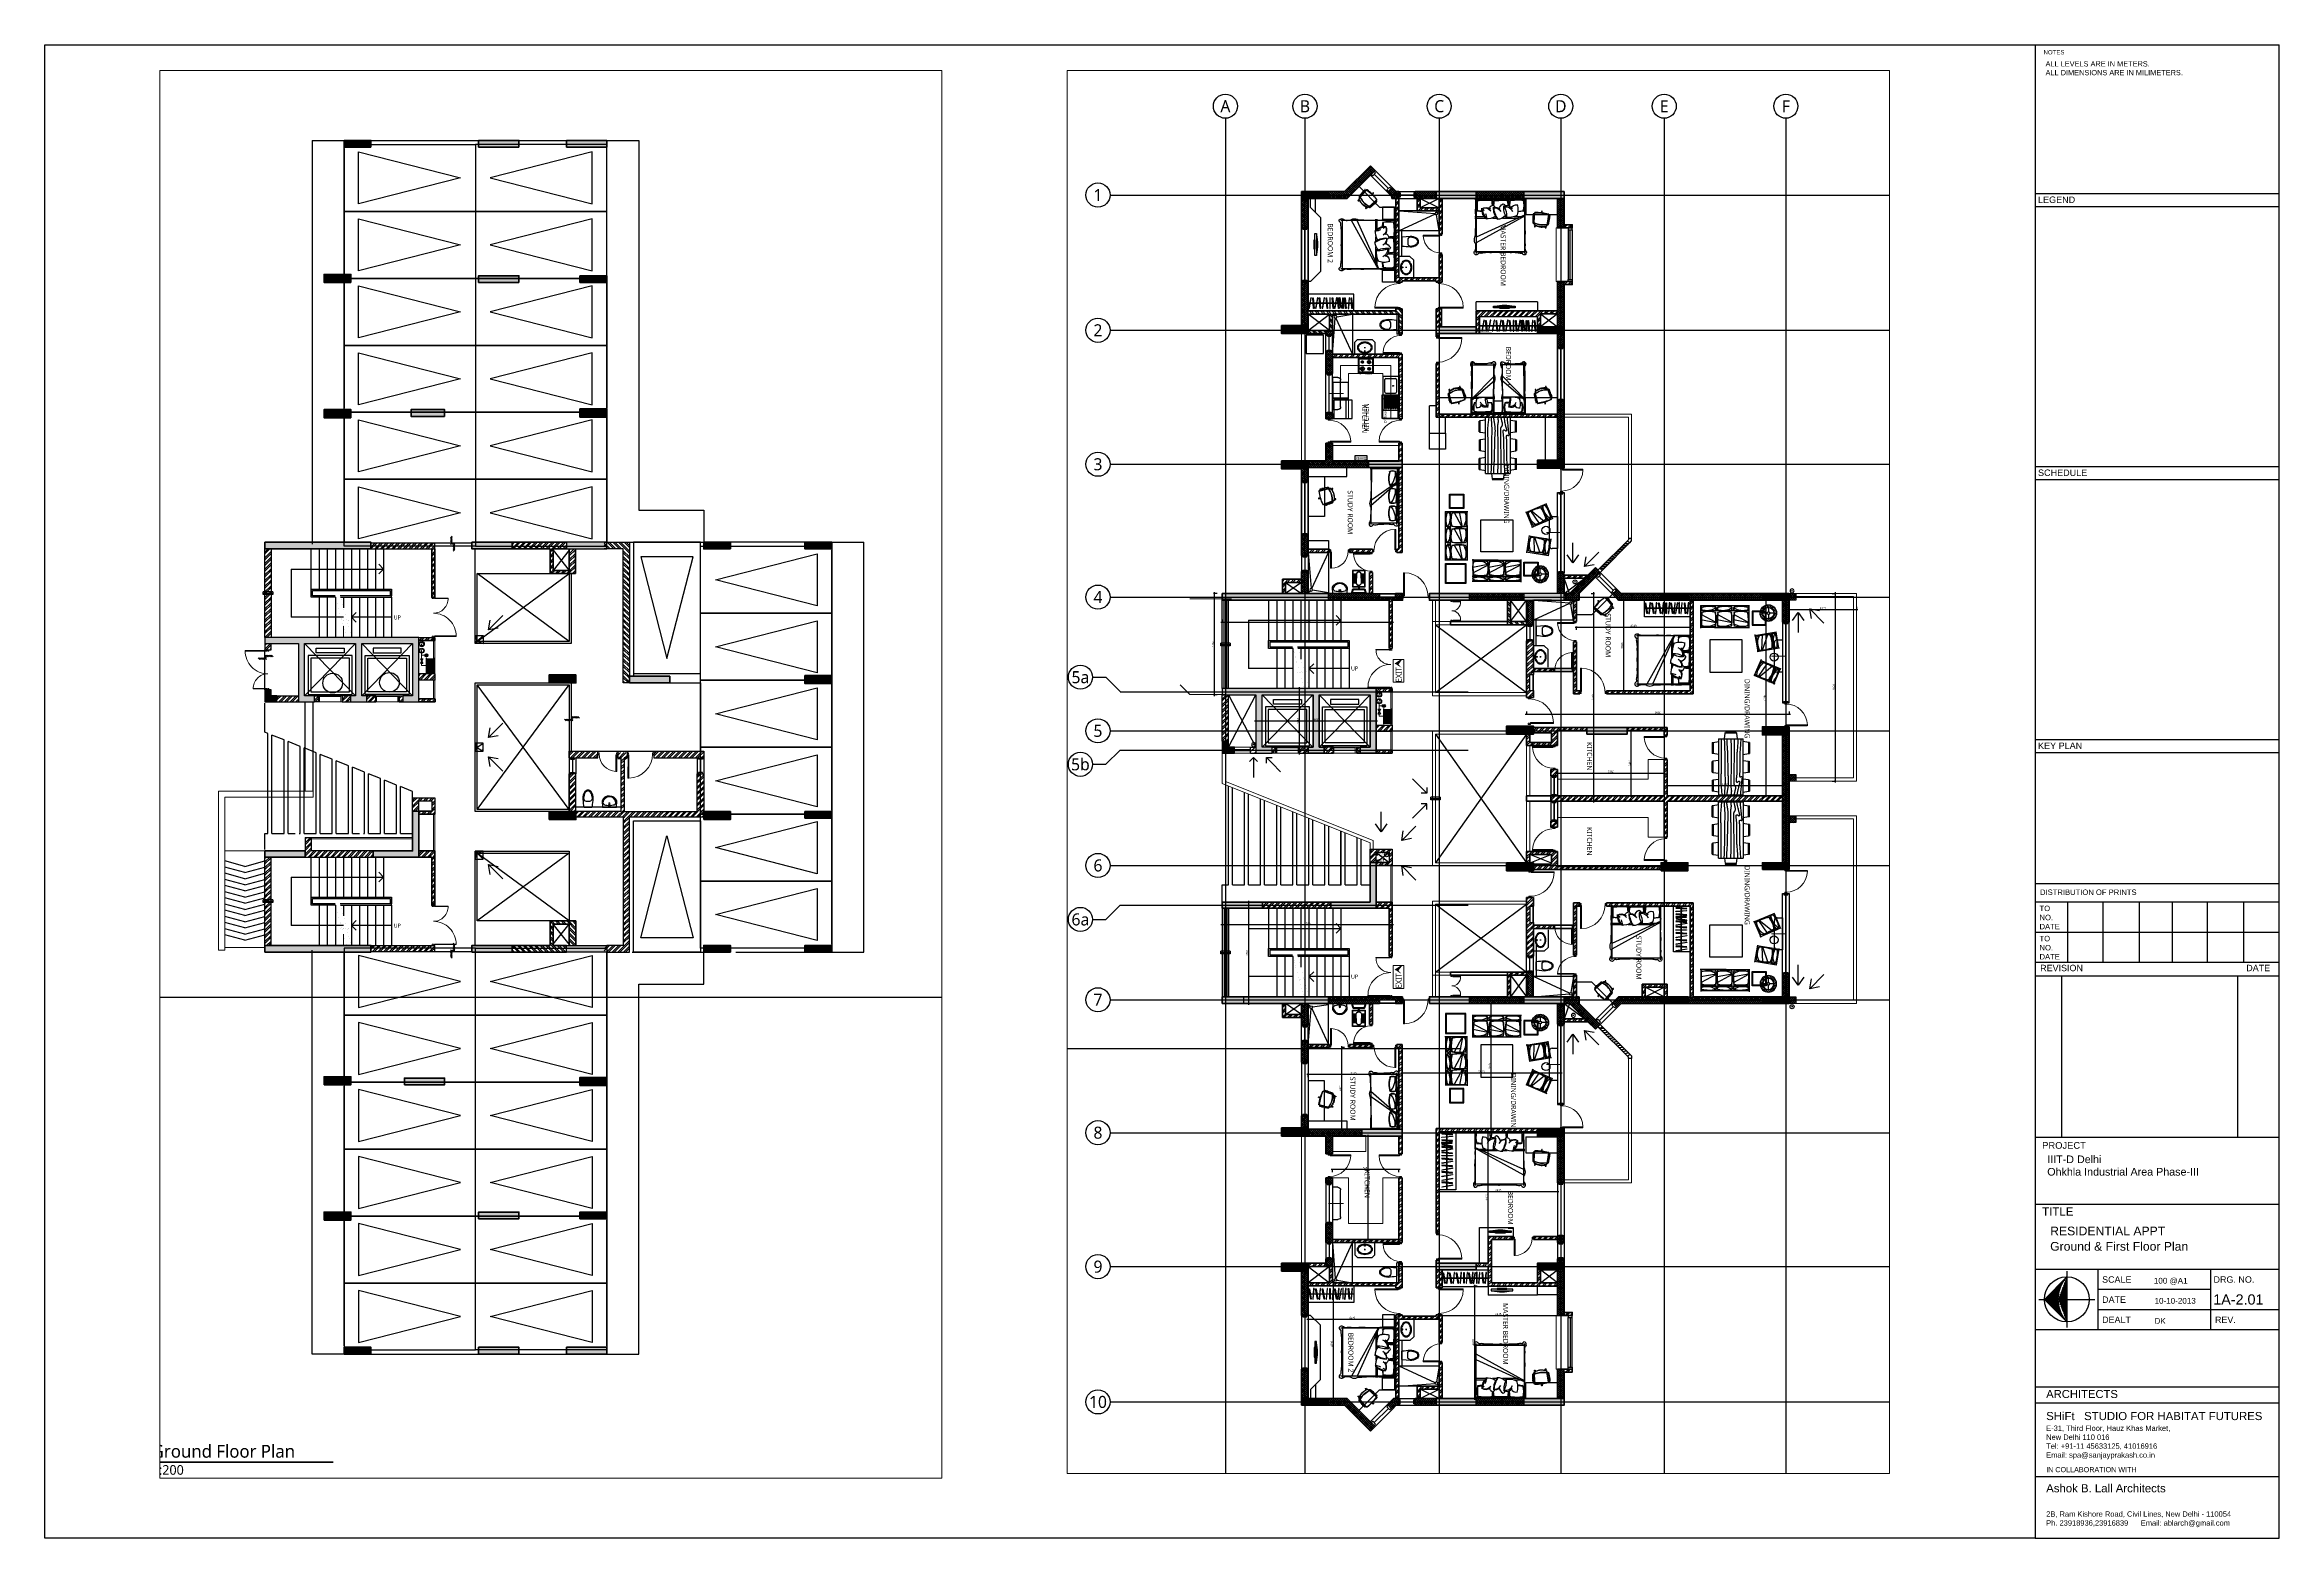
# Paper-space layout '1A - 2.01' of a CAD drawing. Header units: millimetres. Extents: x 0 to 834, y 0 to 558.
# The model-space entities are those that its viewports show. They can reach past a viewport. Long polylines and large blocks are cut down to what shows.
import ezdxf
from ezdxf.enums import TextEntityAlignment as Align

# ---------------------------------------------------------------- set-up
doc = ezdxf.new("R2010")
doc.units = ezdxf.units.MM
doc.header["$MEASUREMENT"] = 0
doc.header["$PDMODE"] = 67
for name, pattern in [('CENTER', [2, 1.25, -0.25, 0.25, -0.25]), ('CENTER2', [28.575, 19.05, -3.175, 3.175, -3.175]), ('DASHED', [0.75, 0.5, -0.25]), ('DASHED2', [0.375, 0.25, -0.125]), ('HIDDEN', [0.375, 0.25, -0.125])]:
    doc.linetypes.add(name, pattern=pattern)
for name, color, linetype in [('00', 5, 'Continuous'), ('A-Anno-Dims', 7, 'Continuous'), ('A-Anno-Grid Lines', 154, 'Continuous'), ('A-Anno-Tags', 7, 'Continuous'), ('A-Detail Lines 10', 8, 'Continuous'), ('A-Elevation', 4, 'Continuous'), ('A-Railing', 4, 'Continuous'), ('A-Sanitory', 181, 'Continuous'), ('A-Steps', 3, 'Continuous'), ('A-Wall Patt', 8, 'Continuous'), ('A-Window', 4, 'Continuous'), ('Anno_Labels', 7, 'Continuous'), ('S-Conc Patt', 9, 'Continuous'), ('TAGS', 7, 'Continuous')]:
    doc.layers.add(name, color=color, linetype=linetype)
for name, color, linetype, lineweight in [('A-Detail Lines', 8, 'Continuous', 25), ('A-Door', 4, 'Continuous', 9), ('A-DTLS-Elevation', 4, 'Continuous', 25), ('A-DTLS-Fine Elevation', 5, 'Continuous', 25), ('A-Wall Ele', 3, 'Continuous', 20), ('A-Wall Sec', 1, 'Continuous', 30), ('A-WIN', 5, 'Continuous', 25), ('Ann_TitleBlock 2', 5, 'Continuous', 25), ('Anno_Tittleblock', 5, 'Continuous', 13), ('AREA', 6, 'Continuous', 25), ('COL', 15, 'Continuous', 25), ('dottd', 7, 'HIDDEN', 13), ('E-FIRE ESCAPE SIGNAGE', 40, 'Continuous', 20), ('E-PANEL DIM', 3, 'Continuous', 13), ('frntr', 42, 'Continuous', 9), ('GRIDLINES', 8, 'CENTER', 5), ('hatch', 9, 'Continuous', 0), ('HVAC Units', 60, 'Continuous', 30), ('I-Kitchen App', 252, 'Continuous', 25), ('I-Slabs', 245, 'Continuous', 9), ('P-Fixtures', 251, 'Continuous', 5), ('S-Concrete', 40, 'Continuous', 30), ('STAIR', 3, 'Continuous', 9), ('Wall HATCH', 8, 'Continuous', 15)]:
    doc.layers.add(name, color=color, linetype=linetype, lineweight=lineweight)
doc.layers.add('I-Furniture', color=7, linetype='Continuous', lineweight=25, true_color=0xd17000)
doc.layers.get('A-Anno-Dims').off()
doc.styles.add('ST', font='ARIALN.TTF', dxfattribs={"width": 0.6})
doc.styles.get("Standard").update_dxf_attribs({"font": 'trebuc.ttf'})
doc.styles.add('TITLE', font='swissel.ttf', dxfattribs={"height": 4.3})
doc.dimstyles.new('DIM 1', dxfattribs={"dimtxt": 175, "dimasz": 200, "dimexe": 100, "dimexo": 50, "dimgap": 125, "dimtad": 3, "dimdec": 0, "dimtxsty": 'Standard', "dimblk": 'OBLIQUE', "dimcen": 250, "dimdle": 100, "dimclrd": 256, "dimclre": 256, "dimclrt": 256, "dimadec": 0, "dimazin": 0, "dimtfac": 1, "dimtdec": 0, "dimtmove": 1, "dimatfit": 3, "dimldrblk": 'OBLIQUE', "dimfxl": 300, "dimfxlon": 1, "dimlwd": -1, "dimlwe": -1, "dimarcsym": 0})
doc.dimstyles.new('IIITD_WD_M @ 50', dxfattribs={"dimscale": 50, "dimtxt": 1.5, "dimasz": 1, "dimexe": 0.5, "dimexo": 0.25, "dimgap": 0.3, "dimtad": 1, "dimdec": 0, "dimrnd": 1, "dimzin": 0, "dimdsep": 46, "dimtxsty": 'Standard', "dimblk": 'ARCHTICK', "dimcen": 0.2, "dimdle": 1, "dimclrd": 1, "dimclre": 1, "dimclrt": 5, "dimadec": 0, "dimazin": 0, "dimtfac": 1, "dimtdec": 0, "dimtofl": 0, "dimtmove": 0, "dimatfit": 0, "dimfxl": 2, "dimfxlon": 1, "dimtolj": 1, "dimtzin": 0, "dimlwd": -1, "dimlwe": -1, "dimarcsym": 0})
pattern_1 = [(225, (-1525842.595, -761258.91), (39.7747564, -39.7747564), []), (315, (-1525842.595, -761258.91), (39.7747564, 39.7747564), [])]
pattern_2 = [(45, (-1525842.6, -761258.91), (-106.066017, 106.066017), []), (45, (-1525771.88, -761258.91), (-106.066017, 106.066017), [])]
pattern_3 = [(45, (-2351525.57, -482115.75), (-106.066, 106.066), []), (45, (-2351454.86, -482115.75), (-106.066, 106.066), [])]
pattern_4 = [(45, (-2351525.57, -482025.75), (-106.066, 106.066), []), (45, (-2351454.86, -482025.75), (-106.066, 106.066), [])]
pattern_5 = [(45, (-2322530.06, -482065.75), (-106.06602, 106.06602), []), (45, (-2322459.35, -482065.75), (-106.06602, 106.06602), [])]
pattern_6 = [(45, (-2322525.06, -482065.75), (-106.06602, 106.06602), []), (45, (-2322454.35, -482065.75), (-106.06602, 106.06602), [])]
pattern_7 = [(45, (-2322530.06, -482115.75), (-106.06602, 106.06602), []), (45, (-2322459.35, -482115.75), (-106.06602, 106.06602), [])]
pattern_8 = [(45, (-2322530.06, -482165.75), (-106.06602, 106.06602), []), (45, (-2322459.35, -482165.75), (-106.06602, 106.06602), [])]
pattern_9 = [(45, (-2351525.57, -482165.75), (-106.066, 106.066), []), (45, (-2351454.86, -482165.75), (-106.066, 106.066), [])]
pattern_10 = [(45, (-1488689.32, -761258.91), (-106.066017, 106.066017), []), (45, (-1488618.61, -761258.91), (-106.066017, 106.066017), [])]
pattern_11 = [(135, (-1525842.595, -192126.625), (39.7747564, 39.7747564), []), (45, (-1525842.595, -192126.625), (39.7747564, -39.7747564), [])]
pattern_12 = [(45, (-2483823.14, -482115.75), (-106.06602, 106.06602), []), (45, (-2483752.43, -482115.75), (-106.06602, 106.06602), [])]

# ---------------------------------------------------------------- blocks, each defined once
blk = doc.blocks.new('IIITD WD A1- L Format')
at = {"layer": 'A-Wall Patt'}
h = blk.add_hatch(dxfattribs=at)
h.set_pattern_fill('ANSI37', color=256, scale=3.12893, style=0)
h.set_pattern_definition([(45, (778.53346, 85.467), (-0.276561, 0.276561), []), (135, (778.53346, 85.467), (-0.276561, -0.276561), [])])
edge = h.paths.add_edge_path()
edge.add_ellipse((797.15, 85.47), major_axis=(13.19, 0), ratio=0.999632, start_angle=138.45414, end_angle=180, ccw=False)
edge.add_line((787.28, 94.21), (778.53, 85.47))
edge.add_line((778.53, 85.47), (787.28, 76.72))
edge.add_ellipse((797.15, 85.47), major_axis=(13.19, 0), ratio=0.999632, start_angle=180, end_angle=221.54586, ccw=False)
for p, q in [((775, 573.91), (870, 573.91)), ((870, -7.57), (870, 573.91)), ((775, 516.02), (870, 516.02)), ((775, 510.86), (870, 510.86)), ((775, 409.74), (870, 409.74)), ((870, 404.57), (775, 404.57)), ((775, 303.46), (870, 303.46)), ((870, 298.29), (775, 298.29)), ((775, 247.33), (870, 247.33)), ((775, 240.19), (870, 240.19)), ((787.59, 240.19), (787.59, 216.69)), ((801.33, 240.19), (801.33, 216.69)), ((815.48, 240.19), (815.48, 216.69)), ((828.23, 240.19), (828.23, 216.69)), ((841.98, 240.19), (841.98, 216.69)), ((856.12, 240.19), (856.12, 216.69)), ((775, 228.44), (870, 228.44)), ((775, 216.69), (870, 216.69)), ((775, 216.69), (840.13, 216.69)), ((775, 211.47), (870, 211.47)), ((785.25, 211.47), (785.25, 148.57)), ((853.73, 211.47), (853.73, 148.57)), ((775, 148.57), (870, 148.57)), ((775, 122.55), (870, 122.55)), ((775, 97.24), (870, 97.24)), ((775, 97.24), (870, 97.24)), ((787.28, 96.4), (787.28, 74.53)), ((799.51, 73.74), (799.51, 97.24)), ((843.37, 73.74), (843.37, 97.24)), ((787.28, 94.21), (778.53, 85.47)), ((799.51, 89.41), (843.37, 89.41)), ((776.34, 85.47), (778.53, 85.47)), ((778.53, 85.47), (787.28, 76.72)), ((783.96, 85.47), (798.22, 85.47)), ((799.51, 81.57), (843.37, 81.57)), ((843.37, 81.57), (870, 81.57)), ((775, 73.74), (846.02, 73.74)), ((775, 73.74), (870, 73.74)), ((775, 51.39), (870, 51.39)), ((775, 45.13), (870, 45.13)), ((775, 16.54), (870, 16.54)), ((775, -7.57), (870, -7.57))]:
    blk.add_line(p, q)
at = {"extrusion": (0, 0, -1)}
for centre, major_axis, start_param, end_param in [((787.28, 85.47), (8.75, 0), -1.570796, 4.712389), ((797.15, 85.47), (13.19, 0), 2.416481, 3.866705)]:
    blk.add_ellipse(centre, major_axis=major_axis, ratio=0.999632, start_param=start_param, end_param=end_param, dxfattribs=at)
at = {"layer": 'Anno_Tittleblock', "color": 5}
blk.add_lwpolyline([(0, -7.57), (775, -7.57), (775, 573.91), (0, 573.91)], close=True, dxfattribs=at)
at = {"style": 'TITLE'}
for s, height, p in [('PROJECT', 2.611, (777.68, 144.09)), ('TITLE', 3.207, (777.68, 118.06))]:
    blk.add_text(s, height=height, dxfattribs=at).set_placement(p)
at = {"attachment_point": 1}
for s, insert, char_height in [('{\\fSwis721 LtEx BT|b0|i0|c0|p34;NOTES}', (778.23, 571.81), 1.6859), ('{\\fSwis721 LtEx BT|b0|i0|c0|p34;LEGEND}', (776.07, 514.81), 2.5175), ('{\\fSwis721 LtEx BT|b0|i0|c0|p34;SCHEDULE }', (776.07, 408.53), 2.5175), ('{\\fSwis721 LtEx BT|b0|i0|c0|p34;KEY PLAN }', (776.07, 302.25), 2.5175), ('{\\fSwis721 LtEx BT|b0|i0|c0|p34;DISTRIBUTION OF PRINTS}', (776.85, 245.02), 2.1241), ('{\\fSwis721 LtEx BT|b0|i0|c0|p34;TO\\PNO.\\PDATE}', (776.65, 238.73), 2.1241), ('{\\fSwis721 LtEx BT|b0|i0|c0|p34;TO\\PNO.\\PDATE}', (776.65, 226.98), 2.1241), ('{\\fSwis721 LtEx BT|b0|i0|c0|p34;REVISION}', (776.9, 215.71), 2.4923), ('{\\fSwis721 LtEx BT|b0|i0|c0|p34;DATE}', (857.14, 215.71), 2.4923), ('{\\fSwis721 LtEx BT|b0|i0|c0|p34;SCALE}', (801.02, 94.43), 2.4923), ('{\\fSwis721 LtEx BT|b0|i0|c0|p34;DRG. NO.}', (844.38, 94.43), 2.5), ('{\\fSwis721 LtEx BT|b0|i0|c0|p34;DATE}', (801.02, 86.6), 2.4923), ('{\\fSwis721 LtEx BT|b0|i0|c0|p34;DEALT}', (801.02, 78.77), 2.4923), ('{\\fSwis721 LtEx BT|b0|i0|c0|p34;REV.}', (844.95, 78.77), 2.4923), ('{\\fSwis721 LtEx BT|b0|i0|c0|p34;\\H1.5645x;ARCHITECTS\\H0.6392x;\\P\\H0.99997x;\\P\\H1.586x;SHiFt   STUDIO FOR HABITAT FUTURES\\P\\H0.65838x;E-31, Third Floor, Hauz Khas Market, \\PNew Delhi 110 016\\PTel: +91-11 45633125, 41016916\\PEmail: spa@sanjayprakash.co.in}', (779.24, 50.18), 2), ('{\\fSwis721 LtEx BT|b0|i0|c0|p34;IN COLLABORATION WITH\\P\\P\\H1.586x;Ashok B. Lall Architects\\P\\P\\H0.6584x;2B, Ram Kishore Road, Civil Lines, New Delhi - 110054\\PPh. 23918936,23916839      Email: ablarch@gmail.com}', (779.24, 20.18), 2)]:
    blk.add_mtext(s, dxfattribs=dict(at, insert=insert, char_height=char_height))
at = {"insert": (779, 567.48), "char_height": 2.05, "width": 64.2608, "attachment_point": 1, "style": 'TITLE'}
blk.add_mtext('{\\fSwis721 Ex BT|b0|i0|c0|p34;ALL LEVELS ARE IN METERS.\\PALL DIMENSIONS ARE IN MILIMETERS.}', dxfattribs=at)
at = {"style": 'TITLE'}
for tag, p, height in [('PROJECT NAME 1', (779.17, 137.4), 2.98), ('PROJECT NAME 2', (779.17, 132.23), 2.98), ('PROJECT_NAME_3', (779.17, 127.37), 2.98), ('1:100@A1', (818.06, 91.92), 2.25), ('A-2.03', (844.81, 84.28), 4), ('06.05.04??', (821.96, 84.64), 2.25), ('AC', (827.5, 76.14), 2.25), ('A', (858.85, 75.94), 3.66)]:
    blk.add_attdef(tag, p, '', height=height, dxfattribs=at)
for p in [(780.3, 113.01), (780.3, 106.37)]:
    blk.add_attdef('FIRST FLOOR PLAN', text='', height=3.39, dxfattribs=at).set_placement(p, align=Align.TOP_LEFT)
blk = doc.blocks.new('Cols Residences')
h = blk.add_hatch(color=256)
h.paths.add_polyline_path([(-10432, -1499), (-10652, -1499)], flags=0)
edge = h.paths.add_edge_path()
edge.add_line((-10432, -1269), (-10882, -1269))
edge.add_line((-10882, -1269), (-10882, -1499))
h = blk.add_hatch(color=256)
edge = h.paths.add_edge_path(flags=17)
edge.add_line((-10882, -1269), (-10432, -1269))
edge.add_line((-10882, -1269), (-10882, -1719))
edge.add_line((-10882, -1719), (-10652, -1719))
edge.add_line((-10652, -1719), (-10652, -1499))
edge.add_line((-10652, -1499), (-10432, -1499))
edge.add_line((-10432, -1269), (-10432, -1499))
h.paths.add_polyline_path([(-10432, -1499), (-10652, -1499)], flags=0)
at = {"layer": 'S-Conc Patt'}
for points in [[(-20222, -1269), (-20222, -5229), (-19972, -5229), (-19972, -1269)], [(-16672, -1269), (-16672, -1269), (-16672, -2769), (-16442, -2769), (-16442, -1269)], [(-8472, -1269), (-8702, -1269), (-8702, -2524), (-10882, -2524), (-10882, -3124), (-10652, -3124), (-10652, -2754), (-8702, -2754), (-8702, -4654), (-10652, -4654), (-10652, -4469), (-10882, -4469), (-10882, -5069), (-10652, -5069), (-10652, -4884), (-8702, -4884), (-8702, -6784), (-10652, -6784), (-10652, -6414), (-10882, -6414), (-10882, -7014), (-8472, -7014)], [(-5172, -5229), (-4922, -5229), (-4922, -1269), (-5172, -1269)], [(-30222, -3480), (-30222, -4480), (-29922, -4480), (-29922, -3480)], [(-25172, -3480), (-25172, -4480), (-24872, -4479), (-24872, -3479)], [(-272, -4479), (28, -4480), (28, -3480), (-272, -3479)], [(4778, -4479), (5078, -4479), (5078, -3479), (4778, -3479)], [(-35222, -4229), (-35222, -5229), (-34972, -5229), (-34972, -4229)], [(9828, -5229), (10078, -5229), (10078, -4229), (9828, -4229)], [(-14962, -6784), (-16442, -6784), (-16442, -5314), (-16672, -5314), (-16672, -7014), (-14962, -7014)], [(-25172, -6479), (-25172, -7979), (-24922, -7979), (-24922, -6479)], [(-222, -7979), (28, -7979), (28, -6729), (-222, -6729)], [(-20222, -8999), (-20222, -10499), (-19972, -10499), (-19972, -8999)], [(-5172, -10499), (-4922, -10499), (-4922, -8999), (-5172, -8999)], [(-35222, -9249), (-35222, -10749), (-34972, -10749), (-34972, -9249)], [(-30172, -9249), (-30172, -10749), (-29922, -10749), (-29922, -9249)], [(4778, -10749), (5028, -10749), (5028, -9249), (4778, -9249)], [(9828, -10749), (10078, -10749), (10078, -9249), (9828, -9249)], [(-15272, -11880), (-15272, -12880), (-14972, -12880), (-14972, -11880)], [(-10172, -11880), (-10172, -12880), (-9872, -12880), (-9872, -11880)], [(-35222, -12529), (-35222, -14029), (-34972, -14029), (-34972, -12529)], [(-30172, -13029), (-30172, -14029), (-29922, -14029), (-29922, -13029)], [(-24897, -14029), (-24897, -13029), (-25197, -13029), (-25197, -14029)], [(-20222, -12529), (-19972, -12529), (-19972, -14029), (-20222, -14029)], [(-4922, -12529), (-5172, -12529), (-5172, -14029), (-4922, -14029)], [(-247, -14029), (-247, -13029), (53, -13029), (53, -14029)], [(5028, -13029), (5028, -14029), (4778, -14029), (4778, -13029)], [(9828, -14029), (10078, -14029), (10078, -12529), (9828, -12529)], [(-10172, -14879), (-10172, -16379), (-9922, -16379), (-9922, -14879)], [(-20222, -17649), (-20222, -18649), (-19972, -18649), (-19972, -17649)], [(-15272, -17649), (-15272, -18649), (-14972, -18649), (-14972, -17649)], [(-5172, -18649), (-4922, -18649), (-4922, -17649), (-5172, -17649)], [(-20222, -21429), (-20222, -22429), (-19972, -22429), (-19972, -21429)], [(-15222, -21429), (-15222, -22429), (-14972, -22429), (-14972, -21429)], [(-9897, -22429), (-9897, -21429), (-10197, -21429), (-10197, -22429)], [(-5172, -22429), (-4922, -22429), (-4922, -21429), (-5172, -21429)]]:
    blk.add_hatch(color=256, dxfattribs=at).paths.add_polyline_path(points)
blk.add_hatch(color=256, dxfattribs=at).paths.add_polyline_path([(-10432, -1269), (-10882, -1269), (-10882, -1719), (-10652, -1719), (-10652, -1499), (-10432, -1499)], flags=17)
at = {"layer": 'S-Concrete', "lineweight": 35}
for points in [[(-20222, -1269), (-20222, -5229), (-19972, -5229), (-19972, -1269)], [(-16672, -1269), (-16672, -1269), (-16672, -2769), (-16442, -2769), (-16442, -1269), (-16672, -1269)], [(-5172, -5229), (-4922, -5229), (-4922, -1269), (-5172, -1269)], [(-30222, -3480), (-30222, -4480), (-29922, -4480), (-29922, -3480)], [(-25172, -3479), (-25172, -4479), (-24872, -4479), (-24872, -3479)], [(-272, -4479), (28, -4479), (28, -3480), (-272, -3479)], [(4778, -4479), (5078, -4479), (5078, -3479), (4778, -3479)], [(-35222, -4229), (-35222, -5229), (-34972, -5229), (-34972, -4229)], [(9828, -5229), (10078, -5229), (10078, -4229), (9828, -4229)], [(-14962, -6784), (-16442, -6784), (-16442, -5314), (-16672, -5314), (-16672, -7014), (-14962, -7014)], [(-25172, -6479), (-25172, -7979), (-24922, -7979), (-24922, -6479)], [(-222, -7979), (28, -7979), (28, -6729), (-222, -6729)], [(-20222, -8999), (-20222, -10499), (-19972, -10499), (-19972, -8999)], [(-5172, -10499), (-4922, -10499), (-4922, -8999), (-5172, -8999)], [(-35222, -9249), (-35222, -10749), (-34972, -10749), (-34972, -9249)], [(-30172, -9249), (-30172, -10749), (-29922, -10749), (-29922, -9249)], [(4778, -10749), (5028, -10749), (5028, -9249), (4778, -9249)], [(9828, -10749), (10078, -10749), (10078, -9249), (9828, -9249)], [(-15272, -11880), (-15272, -12880), (-14972, -12880), (-14972, -11880)], [(-10172, -11880), (-10172, -12880), (-9872, -12880), (-9872, -11880)], [(-35222, -12529), (-35222, -14029), (-34972, -14029), (-34972, -12529)], [(-30172, -13029), (-30172, -14029), (-29922, -14029), (-29922, -13029)], [(-24897, -14029), (-24897, -13029), (-25197, -13029), (-25197, -14029)], [(-247, -14029), (-247, -13029), (53, -13029), (53, -14029)], [(5028, -13029), (5028, -14029), (4778, -14029), (4778, -13029)], [(9828, -14029), (10078, -14029), (10078, -12529), (9828, -12529)], [(-10172, -14879), (-10172, -16379), (-9922, -16379), (-9922, -14879)], [(-20222, -17649), (-20222, -18649), (-19972, -18649), (-19972, -17649)], [(-15272, -17649), (-15272, -18649), (-14972, -18649), (-14972, -17649)], [(-5172, -18649), (-4922, -18649), (-4922, -17649), (-5172, -17649)], [(-20222, -21429), (-20222, -22429), (-19972, -22429), (-19972, -21429)], [(-15222, -21429), (-15222, -22429), (-14972, -22429), (-14972, -21429)], [(-9897, -22429), (-9897, -21429), (-10197, -21429), (-10197, -22429)], [(-5172, -22429), (-4922, -22429), (-4922, -21429), (-5172, -21429)]]:
    blk.add_lwpolyline(points, close=True, dxfattribs=at)
at = {"layer": 'S-Concrete'}
for points in [[(-8472, -1269), (-8702, -1269), (-8702, -2524), (-10882, -2524), (-10882, -3124), (-10652, -3124), (-10652, -2754), (-8702, -2754), (-8702, -4654), (-10652, -4654), (-10652, -4469), (-10882, -4469), (-10882, -5069), (-10652, -5069), (-10652, -4884), (-8702, -4884), (-8702, -6784), (-10652, -6784), (-10652, -6414), (-10882, -6414), (-10882, -7014), (-8472, -7014), (-8472, -1269)], [(-10432, -1269), (-10882, -1269), (-10882, -1719), (-10652, -1719), (-10652, -1499), (-10432, -1499), (-10432, -1269)], [(-20222, -12529), (-19972, -12529), (-19972, -14029), (-20222, -14029), (-20222, -12529)], [(-4922, -12529), (-5172, -12529), (-5172, -14029), (-4922, -14029), (-4922, -12529)]]:
    blk.add_lwpolyline(points, dxfattribs=at)
blk = doc.blocks.new('Parking Bay')
at = {"layer": 'A-Detail Lines'}
blk.add_line((-37779, 125357), (-39721, 125357), dxfattribs=at)
for points in [[(-37500, 120995), (-37500, 125895), (-40000, 125895), (-40000, 120995), (-37500, 120995)], [(-39721, 125357), (-38750, 121550), (-37779, 125357)]]:
    blk.add_lwpolyline(points, dxfattribs=at)
blk = doc.blocks.new('Normal Kitcehn Internal Arrangemnt')
at = {"layer": 'I-Slabs'}
for points in [[(-31665, -7557), (-31665, -8157), (-33365, -8157), (-33365, -9437), (-32415, -9437), (-32415, -10037), (-33965, -10037), (-33965, -7557), (-31665, -7557)], [(-30680, -7557), (-30680, -10037), (-30080, -10037), (-30080, -7557), (-30680, -7557)]]:
    blk.add_lwpolyline(points, dxfattribs=at)
blk = doc.blocks.new('kc slab sm k')
at = {"layer": 'I-Slabs'}
blk.add_lwpolyline([(-18215, 50192), (-18215, 49592), (-18215, 49592), (-18215, 46812), (-18950, 46812), (-18950, 46212), (-17615, 46212), (-17615, 50192), (-18215, 50192)], dxfattribs=at)
blk = doc.blocks.new('ABL_Door_S - 1000 x 2100-11-3 Second Floor Lvl')
at = {"layer": 'A-Door', "color": 5}
for p, q in [((-500, 38), (-450, 38)), ((-500, -38), (-500, 38)), ((-450, 38), (-450, -3)), ((450, 38), (450, -3)), ((500, 38), (450, 38)), ((500, -38), (500, 38)), ((-500, -38), (-465, -38)), ((-465, -3), (-450, -3)), ((-465, -38), (-465, -3)), ((-430, -38), (-465, -38)), ((465, -3), (450, -3)), ((465, -38), (465, -3)), ((500, -38), (465, -38))]:
    blk.add_line(p, q, dxfattribs=at)
at = {"layer": 'A-Door', "color": 5, "lineweight": 18}
for p, q in [((-465, -38), (-465, -902)), ((-430, -38), (-430, -902)), ((-430, -902), (-465, -902))]:
    blk.add_line(p, q, dxfattribs=at)
at = {"layer": 'A-Door'}
blk.add_arc((-450, -3), 900, 271.27334, 0, dxfattribs=at)
blk = doc.blocks.new('ABL_Door_S - 750 x 2100-5-3 Second Floor Lvl')
at = {"layer": 'A-Door', "color": 5, "lineweight": 18}
for p, q in [((-375, 38), (-325, 38)), ((-375, -38), (-375, 38)), ((-325, 38), (-325, -3)), ((325, 38), (325, -3)), ((375, 38), (325, 38)), ((375, -38), (375, 38)), ((-375, -38), (-340, -38)), ((-340, -3), (-325, -3)), ((-340, -38), (-340, -3)), ((-340, -38), (-340, -652)), ((-305, -38), (-340, -38)), ((-305, -38), (-305, -652)), ((340, -3), (325, -3)), ((340, -38), (340, -3)), ((375, -38), (340, -38))]:
    blk.add_line(p, q, dxfattribs=at)
blk.add_lwpolyline([(-340, -652), (-305, -652)], dxfattribs=at)
at = {"layer": 'A-Door', "lineweight": 18}
blk.add_arc((-325, -3), 650, 271.76323, 0, dxfattribs=at)
blk = doc.blocks.new('ABL_Door_S - 900 x 2100-6-3 Second Floor Lvl')
at = {"layer": 'A-Door', "color": 5, "lineweight": 18}
for p, q in [((-450, 37), (-400, 37)), ((-450, -38), (-450, 37)), ((-400, 37), (-400, -3)), ((400, 37), (400, -3)), ((450, 37), (400, 37)), ((450, -38), (450, 37)), ((-450, -38), (-415, -38)), ((-380, -38), (-450, -38)), ((-415, -3), (-400, -3)), ((-415, -38), (-415, -3)), ((-415, -38), (-415, -802)), ((-380, -38), (-380, -802)), ((415, -3), (400, -3)), ((415, -38), (415, -3)), ((450, -38), (415, -38))]:
    blk.add_line(p, q, dxfattribs=at)
blk.add_lwpolyline([(-380, -802), (-415, -802)], dxfattribs=at)
blk.add_arc((-400, -3), 800, 268.92564, 271.07436, dxfattribs=at)
at = {"layer": 'A-Door', "lineweight": 18}
blk.add_arc((-400, -3), 800, 271.43254, 0, dxfattribs=at)
blk = doc.blocks.new('Win 2000 @ 300W')
at = {"layer": 'A-Window', "color": 2, "lineweight": 30}
blk.add_line((1950, -125), (50, -125), dxfattribs=at)
at = {"layer": 'A-Window'}
for points in [[(2000, 0), (0, 0)], [(0, -50), (50, -50), (50, -200), (0, -200)], [(2000, -250), (0, -250)], [(2000, -50), (1950, -50), (1950, -200), (2000, -200)]]:
    blk.add_lwpolyline(points, dxfattribs=at)
blk = doc.blocks.new('Bay Win Rec')
at = {"layer": 'A-Wall Ele'}
for points in [[(27370, -13729), (29370, -13729)], [(27370, -13729), (27370, -13779)], [(29370, -13729), (29370, -13779)]]:
    blk.add_lwpolyline(points, dxfattribs=at)
at = {"layer": 'A-Window'}
for p, q in [((27445, -14179), (29295, -14179)), ((27445, -14329), (29295, -14329))]:
    blk.add_line(p, q, dxfattribs=at)
at = {"layer": 'A-Window', "color": 2, "lineweight": 30}
blk.add_line((29295, -14254), (27445, -14254), dxfattribs=at)
at = {"layer": 'A-Window'}
for points in [[(27370, -14179), (27445, -14179), (27445, -14329), (27370, -14329)], [(29370, -14179), (29295, -14179), (29295, -14329), (29370, -14329)]]:
    blk.add_lwpolyline(points, dxfattribs=at)
blk = doc.blocks.new('Bay Win TRIAN')
at = {"layer": 'A-Window'}
for p, q in [((20763, -7059), (20127, -6422)), ((20940, -6882), (20304, -6245))]:
    blk.add_line(p, q, dxfattribs=at)
at = {"layer": 'A-Window', "color": 2, "lineweight": 30}
blk.add_line((20269, -6387), (20799, -6917), dxfattribs=at)
at = {"layer": 'A-Window'}
for points in [[(20269, -6281), (20322, -6334), (20215, -6440), (20162, -6387)], [(20905, -6917), (20852, -6864), (20746, -6970), (20799, -7023)]]:
    blk.add_lwpolyline(points, dxfattribs=at)
blk = doc.blocks.new('Toilet Win')
at = {"layer": 'A-Window', "color": 2, "lineweight": 30}
blk.add_line((22742, -8048), (22742, -8548), dxfattribs=at)
at = {"layer": 'A-Window'}
for points in [[(22617, -7998), (22617, -8598)], [(22667, -7998), (22667, -8048), (22817, -8048), (22817, -7998)], [(22867, -7998), (22867, -8598)], [(22667, -8598), (22667, -8548), (22817, -8548), (22817, -8598)]]:
    blk.add_lwpolyline(points, dxfattribs=at)
blk = doc.blocks.new('Kitchen Win 1500')
at = {"layer": 'A-Window', "color": 2, "lineweight": 30}
blk.add_line((-37322, -4779), (-38722, -4779), dxfattribs=at)
at = {"layer": 'A-Window'}
for points in [[(-37272, -4654), (-38772, -4654)], [(-38772, -4704), (-38722, -4704), (-38722, -4854), (-38772, -4854)], [(-37272, -4904), (-38772, -4904)], [(-37272, -4704), (-37322, -4704), (-37322, -4854), (-37272, -4854)]]:
    blk.add_lwpolyline(points, dxfattribs=at)
blk = doc.blocks.new('Big Drawing Win 3000')
at = {"layer": 'A-Window', "color": 2, "lineweight": 60}
blk.add_line((-25650, -16077), (-28550, -16077), dxfattribs=at)
at = {"layer": 'A-Window'}
for points in [[(-25600, -15952), (-28600, -15952), (-28600, -16202), (-25600, -16202)], [(-28600, -16002), (-28550, -16002), (-28550, -16152), (-28600, -16152)], [(-25600, -16002), (-25650, -16002), (-25650, -16152), (-25600, -16152)]]:
    blk.add_lwpolyline(points, dxfattribs=at)
blk = doc.blocks.new('tOI WIN 230 WALL')
at = {"layer": 'A-Window', "color": 2, "lineweight": 30}
blk.add_line((-34120, -7402), (-34640, -7402), dxfattribs=at)
at = {"layer": 'A-Window'}
for points in [[(-34080, -7277), (-34680, -7277)], [(-34680, -7337), (-34640, -7337), (-34640, -7467), (-34680, -7467)], [(-34080, -7337), (-34120, -7337), (-34120, -7467), (-34080, -7467)], [(-34080, -7527), (-34680, -7527)]]:
    blk.add_lwpolyline(points, dxfattribs=at)
blk = doc.blocks.new('Stair win rail')
at = {"layer": 'A-Window', "color": 3}
for p, q in [((-21550, -3507), (-24850, -3507)), ((-21550, -3607), (-24850, -3607))]:
    blk.add_line(p, q, dxfattribs=at)
at = {"layer": 'A-Window'}
for points in [[(-21550, -3442), (-24850, -3442)], [(-21550, -3672), (-24850, -3672)]]:
    blk.add_lwpolyline(points, dxfattribs=at)
blk = doc.blocks.new('STAIR ground')
at = {"layer": 'A-Detail Lines', "linetype": 'DASHED2', "ltscale": 1000}
for p, q in [((934364, -19787), (934364, -21587)), ((934364, -19787), (937814, -19787)), ((937814, -19787), (937633, -19607)), ((937814, -19787), (937633, -19967)), ((936314, -21587), (934364, -21587))]:
    blk.add_line(p, q, dxfattribs=at)
at = {"layer": 'A-Detail Lines'}
for p, q in [((936614, -21587), (936794, -21407)), ((938114, -21587), (936614, -21587)), ((936614, -21587), (936794, -21767))]:
    blk.add_line(p, q, dxfattribs=at)
at = {"layer": 'A-Steps', "linetype": 'DASHED2', "ltscale": 1000}
for p, q in [((935114, -20537), (935114, -19037)), ((935414, -19037), (935414, -20537)), ((935714, -19037), (935714, -20537)), ((936014, -19037), (936014, -20537)), ((936314, -19037), (936314, -20537)), ((936614, -19037), (936614, -20537)), ((936914, -19037), (936914, -20537)), ((937214, -19037), (937214, -20537)), ((937514, -19037), (937514, -20537)), ((937814, -19037), (937814, -20537)), ((935414, -20837), (935414, -22337)), ((935714, -20837), (935714, -22337)), ((936014, -20837), (936014, -22337)), ((938064, -20587), (938064, -20787)), ((938114, -20537), (938114, -20787))]:
    blk.add_line(p, q, dxfattribs=at)
at = {"layer": 'A-Steps'}
for p, q in [((936314, -20837), (936314, -21232)), ((936614, -20837), (936614, -22337)), ((936914, -20837), (936914, -22337)), ((937214, -20837), (937214, -22337)), ((937514, -20837), (937514, -22337)), ((937814, -20837), (937814, -22337)), ((938114, -20837), (938114, -22337))]:
    blk.add_line(p, q, dxfattribs=at)
at = {"layer": 'A-Steps', "linetype": 'DASHED2', "ltscale": 1000}
for points in [[(936022, -20837), (935114, -20837), (935114, -20537), (938114, -20537)], [(936009, -20787), (935164, -20787), (935164, -20587), (938064, -20587)]]:
    blk.add_lwpolyline(points, dxfattribs=at)
at = {"layer": 'A-Steps'}
blk.add_lwpolyline([(936208, -20837), (938114, -20837), (938114, -20787), (936195, -20787)], dxfattribs=at)
at = {"layer": 'STAIR', "linetype": 'DASHED2', "ltscale": 1000}
blk.add_line((936314, -21917), (936314, -22337), dxfattribs=at)
at = {"layer": 'STAIR', "color": 5, "const_width": 1}
for points in [[(935999, -20751), (936245, -21675), (936174, -21724), (936343, -21687), (936263, -21742), (936438, -22377)], [(936185, -20751), (936431, -21675), (936360, -21724), (936530, -21687), (936449, -21742), (936624, -22377)]]:
    blk.add_lwpolyline(points, dxfattribs=at)
at = {"layer": 'A-Detail Lines', "insert": (938191, -21521), "char_height": 150, "width": 358.8, "attachment_point": 1}
blk.add_mtext('UP', dxfattribs=at)
blk = doc.blocks.new('Lift Door')
at = {"layer": 'A-Door'}
for p, q in [((-15830, -5817), (-15830, -6617)), ((-15625, -6617), (-15625, -5817)), ((-15600, -6617), (-15600, -5817))]:
    blk.add_line(p, q, dxfattribs=at)
for points in [[(-15830, -5767), (-15830, -5817), (-15600, -5817), (-15600, -5767)], [(-15830, -6667), (-15830, -6617), (-15600, -6617), (-15600, -6667)]]:
    blk.add_lwpolyline(points, dxfattribs=at)
blk = doc.blocks.new('r s')
at = {"layer": 'A-Detail Lines'}
for q in [(1012902, -92155), (1014402, -92155)]:
    blk.add_line((1013652, -91954), q, dxfattribs=at)
blk = doc.blocks.new('Pergola lines @ Ground Floor')
at = {"layer": 'A-Detail Lines', "linetype": 'HIDDEN', "ltscale": 1000}
for p, q in [((-21320, 128855), (-20720, 128855)), ((-20720, 128855), (-20720, 128740)), ((-20720, 128740), (-16986, 128740)), ((-20720, 128590), (-17046, 128590)), ((-20720, 128590), (-20720, 128140)), ((-17227, 128140), (-17046, 128590)), ((-16986, 128740), (-16940, 128855)), ((-16940, 128855), (-15860, 128855)), ((-20720, 128140), (-17227, 128140)), ((-20720, 127990), (-17287, 127990)), ((-20720, 127990), (-20720, 127725)), ((-17468, 127540), (-17287, 127990)), ((-20720, 127575), (-20720, 127540)), ((-20720, 127540), (-17468, 127540)), ((-20720, 127390), (-17528, 127390)), ((-20720, 127390), (-20720, 126940)), ((-20720, 126940), (-17709, 126940)), ((-17709, 126940), (-17528, 127390)), ((-20720, 126790), (-17769, 126790)), ((-20720, 126790), (-20720, 126340)), ((-20720, 126340), (-17949, 126340)), ((-20720, 126190), (-18010, 126190)), ((-20720, 126190), (-20720, 125740)), ((-18190, 125740), (-18010, 126190)), ((-17949, 126340), (-17769, 126790)), ((-20720, 125740), (-18190, 125740)), ((-20720, 125590), (-18250, 125590)), ((-20720, 125590), (-20720, 125325)), ((-20720, 125175), (-20720, 125140)), ((-20720, 125140), (-18431, 125140)), ((-18431, 125140), (-18250, 125590)), ((-20720, 124990), (-18491, 124990)), ((-20720, 124990), (-20720, 124540)), ((-20720, 124540), (-18672, 124540)), ((-20720, 124390), (-18732, 124390)), ((-20720, 124390), (-20720, 123940)), ((-18913, 123940), (-18732, 124390)), ((-18672, 124540), (-18491, 124990)), ((-20720, 123940), (-18913, 123940)), ((-20720, 123790), (-18973, 123790)), ((-20720, 123790), (-20720, 123340)), ((-19153, 123340), (-18973, 123790)), ((-19840, 123340), (-19153, 123340))]:
    blk.add_line(p, q, dxfattribs=at)
blk = doc.blocks.new('Grid Head')
blk.add_circle((0, 0), 3)
at = {"layer": 'Anno_Labels'}
blk.add_attdef('GRID_NAME', text='', height=3, dxfattribs=at).set_placement((0, 0), align=Align.MIDDLE_CENTER)
blk = doc.blocks.new('Grid Residences')
for points in [[(-17087, 3578), (-17087, 3078), (-16557, 2548)], [(-11297, 3578), (-11297, 3078), (-10767, 2548)], [(-8045, 3578), (-8045, 3078), (-8576, 2548)]]:
    blk.add_lwpolyline(points)
at = {"layer": 'A-Anno-Grid Lines', "linetype": 'CENTER2', "ltscale": 50}
for p, q in [((-35097, 2923), (-35097, -27704)), ((-30047, 2923), (-30047, -27704)), ((-25047, 2923), (-25047, -27704)), ((-20087, 2923), (-20087, -27704)), ((-16557, 2548), (-16557, -10441)), ((-15072, 2923), (-15072, -27704)), ((-10767, 2548), (-10767, -10441)), ((-10047, 2923), (-10047, -27704)), ((-8587, 2548), (-8587, -10441)), ((-5057, 2923), (-5057, -27704)), ((-97, 2923), (-97, -27704)), ((4903, 2923), (4903, -27704)), ((9953, 2923), (9953, -27704)), ((12818, -1384), (-37818, -1384)), ((12818, -4354), (-37818, -4354)), ((12818, -9364), (-37818, -9364)), ((12818, -13904), (-37818, -13904)), ((12818, -17764), (-37818, -17764)), ((12818, -22304), (-37818, -22304))]:
    blk.add_line(p, q, dxfattribs=at)
at = {"layer": 'A-Anno-Grid Lines'}
blk.add_line((-19972, -2065), (-20202, -2065), dxfattribs=at)
ref = blk.add_blockref('Grid Head', (-17087, 4028), dxfattribs=dict(xscale=150, yscale=150, zscale=150, rotation=270))
ref.add_attrib('GRID_NAME', '6a', dxfattribs={"height": 450, "rotation": 270}).set_placement((-17087, 4028), align=Align.MIDDLE_CENTER)
ref = blk.add_blockref('Grid Head', (-11297, 4028), dxfattribs=dict(xscale=150, yscale=150, zscale=150, rotation=270))
ref.add_attrib('GRID_NAME', '5b', dxfattribs={"height": 450, "rotation": 270}).set_placement((-11297, 4028), align=Align.MIDDLE_CENTER)
ref = blk.add_blockref('Grid Head', (-8045, 4028), dxfattribs=dict(xscale=150, yscale=150, zscale=150, rotation=270))
ref.add_attrib('GRID_NAME', '5a', dxfattribs={"height": 450, "rotation": 270}).set_placement((-8045, 4028), align=Align.MIDDLE_CENTER)
ref = blk.add_blockref('Grid Head', (-35097, 3373), dxfattribs=dict(xscale=150, yscale=150, zscale=150, rotation=270))
ref.add_attrib('GRID_NAME', '10', dxfattribs={"height": 450, "rotation": 270}).set_placement((-35097, 3373), align=Align.MIDDLE_CENTER)
ref = blk.add_blockref('Grid Head', (-30047, 3373), dxfattribs=dict(xscale=150, yscale=150, zscale=150, rotation=270))
ref.add_attrib('GRID_NAME', '9', dxfattribs={"height": 450, "rotation": 270}).set_placement((-30047, 3373), align=Align.MIDDLE_CENTER)
ref = blk.add_blockref('Grid Head', (-25047, 3373), dxfattribs=dict(xscale=150, yscale=150, zscale=150, rotation=270))
ref.add_attrib('GRID_NAME', '8', dxfattribs={"height": 450, "rotation": 270}).set_placement((-25047, 3373), align=Align.MIDDLE_CENTER)
ref = blk.add_blockref('Grid Head', (-20087, 3373), dxfattribs=dict(xscale=150, yscale=150, zscale=150, rotation=270))
ref.add_attrib('GRID_NAME', '7', dxfattribs={"height": 450, "rotation": 270}).set_placement((-20087, 3373), align=Align.MIDDLE_CENTER)
ref = blk.add_blockref('Grid Head', (-15072, 3373), dxfattribs=dict(xscale=150, yscale=150, zscale=150, rotation=270))
ref.add_attrib('GRID_NAME', '6', dxfattribs={"height": 450, "rotation": 270}).set_placement((-15072, 3373), align=Align.MIDDLE_CENTER)
ref = blk.add_blockref('Grid Head', (-10047, 3373), dxfattribs=dict(xscale=150, yscale=150, zscale=150, rotation=270))
ref.add_attrib('GRID_NAME', '5', dxfattribs={"height": 450, "rotation": 270}).set_placement((-10047, 3373), align=Align.MIDDLE_CENTER)
ref = blk.add_blockref('Grid Head', (-5057, 3373), dxfattribs=dict(xscale=150, yscale=150, zscale=150, rotation=270))
ref.add_attrib('GRID_NAME', '4', dxfattribs={"height": 450, "rotation": 270}).set_placement((-5057, 3373), align=Align.MIDDLE_CENTER)
ref = blk.add_blockref('Grid Head', (-97, 3373), dxfattribs=dict(xscale=150, yscale=150, zscale=150, rotation=270))
ref.add_attrib('GRID_NAME', '3', dxfattribs={"height": 450, "rotation": 270}).set_placement((-97, 3373), align=Align.MIDDLE_CENTER)
ref = blk.add_blockref('Grid Head', (4903, 3373), dxfattribs=dict(xscale=150, yscale=150, zscale=150, rotation=270))
ref.add_attrib('GRID_NAME', '2', dxfattribs={"height": 450, "rotation": 270}).set_placement((4903, 3373), align=Align.MIDDLE_CENTER)
ref = blk.add_blockref('Grid Head', (9953, 3373), dxfattribs=dict(xscale=150, yscale=150, zscale=150, rotation=270))
ref.add_attrib('GRID_NAME', '1', dxfattribs={"height": 450, "rotation": 270}).set_placement((9953, 3373), align=Align.MIDDLE_CENTER)
ref = blk.add_blockref('Grid Head', (13268, -1384), dxfattribs=dict(xscale=150, yscale=150, zscale=150, rotation=270))
ref.add_attrib('GRID_NAME', 'A', dxfattribs={"height": 450, "rotation": 270}).set_placement((13268, -1384), align=Align.MIDDLE_CENTER)
ref = blk.add_blockref('Grid Head', (13268, -4354), dxfattribs=dict(xscale=150, yscale=150, zscale=150, rotation=270))
ref.add_attrib('GRID_NAME', 'B', dxfattribs={"height": 450, "rotation": 270}).set_placement((13268, -4354), align=Align.MIDDLE_CENTER)
ref = blk.add_blockref('Grid Head', (13268, -9364), dxfattribs=dict(xscale=150, yscale=150, zscale=150, rotation=270))
ref.add_attrib('GRID_NAME', 'C', dxfattribs={"height": 450, "rotation": 270}).set_placement((13268, -9364), align=Align.MIDDLE_CENTER)
ref = blk.add_blockref('Grid Head', (13268, -13904), dxfattribs=dict(xscale=150, yscale=150, zscale=150, rotation=270))
ref.add_attrib('GRID_NAME', 'D', dxfattribs={"height": 450, "rotation": 270}).set_placement((13268, -13904), align=Align.MIDDLE_CENTER)
ref = blk.add_blockref('Grid Head', (13268, -17764), dxfattribs=dict(xscale=150, yscale=150, zscale=150, rotation=270))
ref.add_attrib('GRID_NAME', 'E', dxfattribs={"height": 450, "rotation": 270}).set_placement((13268, -17764), align=Align.MIDDLE_CENTER)
ref = blk.add_blockref('Grid Head', (13268, -22304), dxfattribs=dict(xscale=150, yscale=150, zscale=150, rotation=270))
ref.add_attrib('GRID_NAME', 'F', dxfattribs={"height": 450, "rotation": 270}).set_placement((13268, -22304), align=Align.MIDDLE_CENTER)
blk = doc.blocks.new('Elec Shaft Door')
at = {"layer": 'A-Door'}
for p, q in [((-21320, 55997), (-19955, 55997)), ((-21320, 55947), (-19955, 55947))]:
    blk.add_line(p, q, dxfattribs=at)
blk = doc.blocks.new('Pergola')
at = {"layer": 'A-Elevation', "ltscale": 1000}
for p, q in [((-21370, 78245), (-20720, 78245)), ((-20720, 78245), (-20720, 78015)), ((-20720, 78015), (-17032, 78015)), ((-20720, 77865), (-20720, 77415)), ((-20720, 77865), (-17093, 77865)), ((-20720, 77865), (-20720, 77715)), ((-20720, 77415), (-17273, 77415)), ((-20720, 77265), (-20720, 76815)), ((-20720, 77265), (-17333, 77265)), ((-20720, 76815), (-17514, 76815)), ((-20720, 76665), (-20720, 76215)), ((-20720, 76665), (-17574, 76665)), ((-20720, 76215), (-17755, 76215)), ((-20720, 76065), (-20720, 75615)), ((-20720, 76065), (-17815, 76065)), ((-20720, 75615), (-17996, 75615)), ((-20720, 75465), (-20720, 75015)), ((-20720, 75465), (-18056, 75465)), ((-20720, 75015), (-18236, 75015)), ((-20720, 74865), (-20720, 74415)), ((-20720, 74865), (-18297, 74865)), ((-20720, 74415), (-18477, 74415)), ((-20720, 74265), (-20720, 73815)), ((-20720, 74265), (-18537, 74265)), ((-20720, 73815), (-18718, 73815)), ((-20720, 73665), (-20720, 73215)), ((-20720, 73665), (-18778, 73665)), ((-20720, 73215), (-18959, 73215)), ((-20720, 73065), (-19019, 73065)), ((-20720, 73065), (-20720, 72730))]:
    blk.add_line(p, q, dxfattribs=at)
blk = doc.blocks.new('Electrical Metre Location')
at = {"layer": 'A-Door'}
for p, q in [((-20920, 127125), (-20920, 123340)), ((-20870, 127125), (-20870, 123340))]:
    blk.add_line(p, q, dxfattribs=at)
blk = doc.blocks.new('DB resi')
at = {"layer": 'A-Door'}
for p, q in [((-25150, 56712), (-25150, 56112)), ((-25125, 56712), (-25125, 56112))]:
    blk.add_line(p, q, dxfattribs=at)
blk = doc.blocks.new('Data Shaft Door')
at = {"layer": 'A-Door'}
for points in [[(-15745, -10152), (-15045, -10152)], [(-15745, -10202), (-15045, -10202)]]:
    blk.add_lwpolyline(points, dxfattribs=at)
blk = doc.blocks.new('Fire Hyd Shaft Door')
at = {"layer": 'A-Door'}
for points in [[(-14815, -10152), (-13565, -10152)], [(-14815, -10202), (-13565, -10202)]]:
    blk.add_lwpolyline(points, dxfattribs=at)
blk = doc.blocks.new('Shaft 2')
at = {"layer": 'A-Detail Lines'}
for p, q in [((-10900, 51347), (-10100, 51947)), ((-10900, 51947), (-10100, 51347))]:
    blk.add_line(p, q, dxfattribs=at)
blk = doc.blocks.new('LEVEL dROP')
at = {"layer": 'A-Detail Lines'}
for p, q in [((1025512, -79716), (1025574, -79778)), ((1025562, -79716), (1025624, -79778)), ((1025612, -79716), (1025674, -79778)), ((1025662, -79716), (1025724, -79778)), ((1025712, -79716), (1025774, -79778)), ((1025762, -79616), (1025824, -79678)), ((1025762, -79666), (1025824, -79728)), ((1025762, -79716), (1025824, -79778)), ((1025812, -79616), (1025874, -79678)), ((1025862, -79616), (1025924, -79678)), ((1025912, -79616), (1025974, -79678)), ((1025962, -79616), (1026024, -79678)), ((1026012, -79616), (1026074, -79678))]:
    blk.add_line(p, q, dxfattribs=at)
at = {"layer": 'A-Detail Lines', "const_width": 10}
blk.add_lwpolyline([(1025512, -79716), (1025762, -79716), (1025762, -79616), (1026012, -79616)], dxfattribs=at)
blk = doc.blocks.new('Lift Room')
at = {"layer": 'A-Detail Lines'}
for p, q in [((-15630, 122950), (-13680, 124850)), ((-15630, 124850), (-13680, 122950))]:
    blk.add_line(p, q, dxfattribs=at)
blk.add_lwpolyline([(-15480, 124625), (-14230, 124625), (-14230, 123175), (-15480, 123175)], close=True, dxfattribs=at)
at = {"layer": 'A-Elevation'}
for points in [[(-15580, 124725), (-14130, 124725), (-14130, 123075), (-15580, 123075)], [(-13855, 124425), (-14030, 124425), (-14030, 123375), (-13855, 123375)]]:
    blk.add_lwpolyline(points, close=True, dxfattribs=at)
blk = doc.blocks.new('s4')
at = {"layer": 'A-Detail Lines'}
for p, q in [((-34965, 58707), (-35580, 59497)), ((-34965, 59496), (-35580, 58707))]:
    blk.add_line(p, q, dxfattribs=at)
blk = doc.blocks.new('s5')
at = {"layer": 'A-Detail Lines'}
for p, q in [((-39900, 54612), (-39550, 55322)), ((-39900, 55322), (-39550, 54612))]:
    blk.add_line(p, q, dxfattribs=at)
blk = doc.blocks.new('s6')
at = {"layer": 'A-Detail Lines'}
for p, q in [((-35585, 50832), (-35100, 50197)), ((-35585, 50197), (-35100, 50832))]:
    blk.add_line(p, q, dxfattribs=at)
blk = doc.blocks.new('S10')
at = {"layer": 'A-Detail Lines'}
for p, q in [((-19920, 50422), (-19590, 51232)), ((-19590, 50422), (-19920, 51232))]:
    blk.add_line(p, q, dxfattribs=at)
blk = doc.blocks.new('s11')
at = {"layer": 'A-Detail Lines'}
for p, q in [((-25565, 59747), (-25150, 60347)), ((-25565, 60347), (-25150, 59747))]:
    blk.add_line(p, q, dxfattribs=at)
blk = doc.blocks.new('Big Door Garbage')
at = {"layer": 'A-Door', "color": 5, "lineweight": 18}
for p, q in [((-12550, 128778), (-12500, 128778)), ((-12550, 128703), (-12550, 128778)), ((-12550, 128703), (-12515, 128703)), ((-12515, 128738), (-12500, 128738)), ((-12515, 128703), (-12515, 128738)), ((-12500, 128703), (-12515, 128703)), ((-12515, 128700), (-12515, 128189)), ((-12500, 128778), (-12500, 128738)), ((-12499, 128700), (-12499, 128189)), ((-11101, 128700), (-11101, 127889)), ((-11100, 128778), (-11100, 128738)), ((-11050, 128778), (-11100, 128778)), ((-11085, 128738), (-11100, 128738)), ((-11100, 128703), (-11085, 128703)), ((-11085, 128703), (-11085, 128738)), ((-11050, 128703), (-11085, 128703)), ((-11085, 128700), (-11085, 127889)), ((-11050, 128703), (-11050, 128778))]:
    blk.add_line(p, q, dxfattribs=at)
at = {"layer": 'A-Door', "lineweight": 18}
for centre, radius, start, end in [((-12499, 128738), 549, 268.3162, 0), ((-11101, 128738), 849, 180, 271.32233)]:
    blk.add_arc(centre, radius, start, end, dxfattribs=at)
blk = doc.blocks.new('f h')
at = {"layer": 'A-WIN'}
for p, q in [((1010874, -78570), (1010972, -78570)), ((1010874, -78570), (1010972, -78734)), ((1010972, -78570), (1010874, -78734)), ((1010874, -78734), (1010972, -78734)), ((1011088, -78536), (1011088, -79120)), ((1011088, -78575), (1011368, -78575)), ((1011088, -79081), (1011368, -79081)), ((1011368, -78536), (1011368, -79120))]:
    blk.add_line(p, q, dxfattribs=at)
at = {"layer": 'A-WIN', "ltscale": 50}
for centre, radius in [((1010924, -78269), 93.8), ((1010925, -78023), 93.8), ((1010924, -78269), 75), ((1010925, -78023), 75)]:
    blk.add_circle(centre, radius, dxfattribs=at)
at = {"layer": 'A-WIN'}
blk.add_circle((1011100, -78441), 56.6, dxfattribs=at)
at = {"layer": 'Wall HATCH'}
for p, q in [((1010923, -78570), (1010923, -78344)), ((1011140, -78401), (1011060, -78481)), ((1011140, -78481), (1011060, -78401)), ((1010923, -78441), (1011044, -78441)), ((1010923, -78828), (1010923, -78734)), ((1011088, -78828), (1010923, -78828)), ((1011123, -78575), (1011123, -79081)), ((1011158, -78575), (1011158, -79081)), ((1011193, -78575), (1011193, -79081)), ((1011228, -78575), (1011228, -79081)), ((1011263, -78575), (1011263, -79081)), ((1011298, -78575), (1011298, -79081)), ((1011333, -78575), (1011333, -79081))]:
    blk.add_line(p, q, dxfattribs=at)
at = {"layer": 'Wall HATCH', "ltscale": 50}
for centre in [(1010897, -78242), (1010899, -77997)]:
    blk.add_arc(centre, 37.5, 314.62668, 134.62668, dxfattribs=at)
at = {"layer": 'Wall HATCH'}
for centre in [(1010950, -78296), (1010952, -78050)]:
    blk.add_arc(centre, 37.5, 134.62668, 314.62668, dxfattribs=at)
blk = doc.blocks.new('bs1')
at = {"layer": 'A-Detail Lines'}
for points in [[(-2919, 11908), (481, 9373)], [(-2919, 9373), (481, 11908)]]:
    blk.add_lwpolyline(points, dxfattribs=at)
blk = doc.blocks.new('bs2')
at = {"layer": 'A-Detail Lines 10'}
for points in [[(-2919, 7823), (481, 3023)], [(481, 7823), (-2919, 3023)]]:
    blk.add_lwpolyline(points, dxfattribs=at)
blk = doc.blocks.new('bs3')
at = {"layer": 'A-Detail Lines'}
for points in [[(-2919, 1473), (481, -1062)], [(-2919, -1062), (481, 1473)]]:
    blk.add_lwpolyline(points, dxfattribs=at)
blk = doc.blocks.new('Sink TOILET')
for points in [[(1123786, -93318, -0.12976), (1123805, -93245, -0.106426), (1123866, -93176, -0.084431), (1123952, -93133, -0.073534), (1124061, -93117, -0.073534), (1124169, -93133, -0.084431), (1124255, -93176, -0.106426), (1124316, -93245, -0.12976), (1124336, -93318, -0.12976), (1124316, -93391, -0.106426), (1124255, -93460, -0.084431), (1124169, -93503, -0.073534), (1124061, -93519, -0.073534), (1123952, -93503, -0.084431), (1123866, -93460, -0.106426), (1123805, -93391, -0.12976)], [(1123815, -93318, -0.12976), (1123830, -93259, -0.106426), (1123883, -93199, -0.084431), (1123960, -93161, -0.073534), (1124061, -93146, -0.073534), (1124161, -93161, -0.084431), (1124238, -93199, -0.106426), (1124291, -93259, -0.12976), (1124307, -93318, -0.12976), (1124291, -93377, -0.106426), (1124238, -93437, -0.084431), (1124161, -93475, -0.073534), (1124061, -93490, -0.073534), (1123960, -93475, -0.084431), (1123883, -93437, -0.106426), (1123830, -93377, -0.12976)]]:
    blk.add_lwpolyline(points, format="xyb", close=True)
for radius in [17.8, 12.2]:
    blk.add_circle((1124061, -93182), radius)
at = {"layer": 'A-Detail Lines'}
for points in [[(1124041, -93318), (1124081, -93318)], [(1124061, -93338), (1124061, -93298)]]:
    blk.add_lwpolyline(points, dxfattribs=at)
blk = doc.blocks.new('Arrsng 2')
at = {"layer": 'A-Sanitory'}
for points in [[(-3869, -15557), (-4162, -15527, -0.384412), (-4184, -15502), (-4184, -15222, -0.383904), (-4162, -15197, -0.001434), (-3871, -15167, -0.140641), (-3624, -15237, -0.259738), (-3554, -15362, -0.259738), (-3624, -15487, -0.139471)], [(-3959, -15427), (-3959, -15297, -0.422961), (-3856, -15197, -0.13189), (-3640, -15262, -0.259738), (-3584, -15362, -0.259738), (-3640, -15462, -0.13189), (-3856, -15527, -0.422961)]]:
    blk.add_lwpolyline(points, format="xyb", close=True, dxfattribs=at)
blk.add_arc((-3868, -15192), 25, 89.83998, 95.7189, dxfattribs=at)
blk = doc.blocks.new('Bt 01')
at = {"layer": 'A-Detail Lines'}
for points in [[(-2936, -16385), (-4284, -15762)], [(-2784, -15762), (-2882, -16357)], [(-4284, -16512), (-2940, -16410)], [(-2855, -16441), (-2784, -16512)]]:
    blk.add_lwpolyline(points, dxfattribs=at)
at = {"layer": 'A-Sanitory', "ltscale": 0.5}
blk.add_lwpolyline([(-3734, -14012), (-3734, -14671), (-3876, -14812), (-4284, -14812)], dxfattribs=at)
at = {"layer": 'A-Sanitory'}
for points in [[(-4184, -14812), (-4184, -15762)], [(-4184, -15762), (-4284, -15762)], [(-2784, -15762), (-4284, -15762)], [(-3609, -16512), (-4284, -16512)]]:
    blk.add_lwpolyline(points, dxfattribs=at)
blk.add_circle((-2890, -16406), 50, dxfattribs=at)
at = {"layer": 'A-Detail Lines'}
blk.add_blockref('Arrsng 2', (0, 0), dxfattribs=at)
at = {"layer": 'A-Sanitory', "ltscale": 0.5, "xscale": -1, "rotation": 90}
blk.add_blockref('Sink TOILET', (-97335, 1109663), dxfattribs=at)
blk = doc.blocks.new('Bt 2')
at = {"layer": 'A-Detail Lines'}
for points in [[(-6764, -11157), (-6662, -12501)], [(-6637, -12506), (-6014, -11157)], [(-6764, -12657), (-6694, -12586)], [(-6609, -12559), (-6014, -12657)]]:
    blk.add_lwpolyline(points, dxfattribs=at)
at = {"layer": 'A-Sanitory', "ltscale": 0.5}
for p, q in [((-5834, -11707), (-5934, -11607)), ((-5284, -11707), (-5184, -11607))]:
    blk.add_line(p, q, dxfattribs=at)
at = {"layer": 'A-Sanitory'}
blk.add_line((-4254, -11907), (-4369, -11907), dxfattribs=at)
for points in [[(-6014, -12657), (-6014, -11157)], [(-4369, -12656), (-4369, -11907)]]:
    blk.add_lwpolyline(points, dxfattribs=at)
at = {"layer": 'A-Sanitory', "ltscale": 0.5}
for points in [[(-5934, -11157), (-5934, -11607)], [(-5184, -11607), (-5184, -11157)], [(-5834, -11707), (-5284, -11707)]]:
    blk.add_lwpolyline(points, dxfattribs=at)
at = {"layer": 'A-Sanitory'}
for points in [[(-4684, -12062), (-4392, -12092, -0.384412), (-4369, -12117), (-4369, -12397, -0.383904), (-4392, -12422, -0.001434), (-4683, -12452, -0.140641), (-4930, -12382, -0.259738), (-4999, -12257, -0.259738), (-4930, -12132, -0.139471)], [(-4594, -12192), (-4594, -12322, -0.422961), (-4697, -12422, -0.13189), (-4914, -12357, -0.259738), (-4969, -12257, -0.259738), (-4914, -12157, -0.13189), (-4697, -12092, -0.422961)]]:
    blk.add_lwpolyline(points, format="xyb", close=True, dxfattribs=at)
blk.add_circle((-6658, -12551), 50, dxfattribs=at)
at = {"layer": 'A-Sanitory', "ltscale": 0.5}
blk.add_blockref('Sink TOILET', (-1129620, 81910), dxfattribs=at)
blk = doc.blocks.new('A$C38537BE3')
at = {"linetype": 'DASHED', "ltscale": 50}
for p, q in [((-65, -185), (-107, -185)), ((-65, -215), (-107, -215))]:
    blk.add_line(p, q, dxfattribs=at)
for points in [[(-212, -421), (-148, -400, 0.414214), (-107, -358), (-107, -42, 0.414214), (-148, 0), (-212, 21, 0.414214), (-253, -21), (-253, -379, 0.414214)], [(-212, -400), (-148, -379, 0.414214), (-128, -358), (-128, -42, 0.414214), (-148, -21), (-212, 0, 0.414214), (-233, -21), (-233, -379, 0.414214)]]:
    blk.add_lwpolyline(points, format="xyb", close=True, dxfattribs=at)
blk.add_lwpolyline([(-45, -215), (-65, -215), (-65, -185), (-45, -185)])
for points in [[(-45, 0), (465, 0), (465, -400), (-45, -400)], [(-30, -15), (450, -15), (450, -385), (-30, -385)]]:
    blk.add_lwpolyline(points, close=True)
blk.add_lwpolyline([(75, -112), (345, -118, -0.899983), (345, -280), (76, -288, -0.799392)], format="xyb", close=True)
at = {"layer": 'A-Detail Lines'}
blk.add_lwpolyline([(76, -117), (345, -123, -0.897689), (345, -275), (76, -283, -0.793494), (76, -117)], format="xyb", close=True, dxfattribs=at)
at = {"layer": 'S-Conc Patt'}
for p, q in [((75, -112), (75, -15)), ((75, -385), (75, -288)), ((85, -112), (85, -15)), ((85, -385), (85, -288)), ((95, -112), (95, -15)), ((95, -385), (95, -287)), ((105, -112), (105, -15)), ((105, -385), (105, -287)), ((115, -113), (115, -15)), ((115, -385), (115, -287)), ((125, -113), (125, -15)), ((125, -385), (125, -287)), ((135, -113), (135, -15)), ((135, -385), (135, -286)), ((145, -113), (145, -15)), ((145, -385), (145, -286)), ((155, -114), (155, -15)), ((155, -385), (155, -286)), ((165, -114), (165, -15)), ((165, -385), (165, -286)), ((175, -114), (175, -15)), ((175, -385), (175, -285)), ((185, -114), (185, -15)), ((185, -385), (185, -285)), ((195, -115), (195, -15)), ((195, -385), (195, -285)), ((205, -115), (205, -15)), ((205, -385), (205, -284)), ((215, -115), (215, -15)), ((215, -385), (215, -284)), ((225, -115), (225, -15)), ((225, -385), (225, -284)), ((235, -116), (235, -15)), ((235, -385), (235, -284)), ((245, -116), (245, -15)), ((245, -385), (245, -283)), ((255, -116), (255, -15)), ((255, -385), (255, -283)), ((265, -116), (265, -15)), ((265, -385), (265, -283)), ((275, -117), (275, -15)), ((275, -385), (275, -282)), ((285, -117), (285, -15)), ((285, -385), (285, -282)), ((295, -117), (295, -15)), ((295, -385), (295, -282)), ((305, -117), (305, -15)), ((305, -385), (305, -282)), ((315, -117), (315, -15)), ((315, -385), (315, -281)), ((325, -118), (325, -15)), ((325, -385), (325, -281)), ((335, -118), (335, -15)), ((335, -385), (335, -281)), ((345, -118), (345, -15)), ((345, -15), (345, -118)), ((345, -280), (345, -385)), ((345, -385), (345, -280))]:
    blk.add_line(p, q, dxfattribs=at)
blk = doc.blocks.new('basin13_pl')
for points in [[(-412, -2, -0.32431), (-229, 275, -0.074195), (-226, 276), (0, 262), (0, -262), (-223, -275, -0.082611), (-232, -273, -0.313325), (-412, -2)], [(-382, 1, -0.373947), (-169, 245, -0.252869), (-89, 186, -0.078211), (-63, 1, -0.070813), (-89, -186, -0.2542), (-169, -244, -0.371653), (-382, 1)]]:
    blk.add_lwpolyline(points, format="xyb", close=True)
at = {"lineweight": -2}
blk.add_circle((-122, 1), 28.8, dxfattribs=at)
blk = doc.blocks.new('Bt 3')
at = {"layer": 'A-Detail Lines'}
for points in [[(-7669, -2262), (-7599, -2333)], [(-7669, -3762), (-7567, -2418)], [(-7542, -2414), (-6919, -3762)], [(-7514, -2360), (-6919, -2262)]]:
    blk.add_lwpolyline(points, dxfattribs=at)
at = {"layer": 'A-Sanitory'}
blk.add_line((-6919, -3762), (-6919, -2207), dxfattribs=at)
blk.add_circle((-7563, -2369), 50, dxfattribs=at)
at = {"layer": 'A-Sanitory', "ltscale": 0.5, "xscale": -0.9999999999999992, "rotation": 270.0525914076156}
blk.add_blockref('basin13_pl', (-6494, -2227), dxfattribs=at)
at = {"layer": 'A-Sanitory', "xscale": 1.199999999999999, "yscale": 1.199999999999999, "zscale": 1.199999999999999, "rotation": 270}
blk.add_blockref('A$C38537BE3', (-5544, -2531), dxfattribs=at)
blk = doc.blocks.new('Kitchen small wind')
at = {"layer": 'A-Window', "color": 2, "lineweight": 60}
blk.add_line((-310, 5942), (-310, 5292), dxfattribs=at)
at = {"layer": 'A-Window'}
for points in [[(-435, 5992), (-435, 5242)], [(-385, 5992), (-385, 5942), (-235, 5942), (-235, 5992)], [(-185, 5992), (-185, 5242)], [(-385, 5242), (-385, 5292), (-235, 5292), (-235, 5242)]]:
    blk.add_lwpolyline(points, dxfattribs=at)
blk = doc.blocks.new('View Tag')
blk.add_circle((0, 0), 3)
at = {"layer": 'Anno_Labels'}
blk.add_attdef('VIEW_TYPE', text='', height=2.4, dxfattribs=at).set_placement((0, 0), align=Align.MIDDLE_CENTER)
for tag, height, p in [('VIEW_NAME', 2.4, (3.64, 2)), ('VIEW_SCALE', 1.8, (3.64, -1.48))]:
    blk.add_attdef(tag, text='', height=height, dxfattribs=at).set_placement(p, align=Align.MIDDLE_LEFT)
blk = doc.blocks.new('Shaft Door D')
at = {"layer": 'A-Wall Patt'}
h = blk.add_hatch(dxfattribs=at)
h.set_pattern_fill('ANSI32', color=256, scale=400, style=0)
h.set_pattern_definition([(45, (-9829.33, 7062.98), (-106.066, 106.066), []), (45, (-9758.61, 7062.98), (-106.07, 106.07), [])])
h.paths.add_polyline_path([(-9624, 7293), (-9829, 7293), (-9829, 7063), (-9624, 7063)])
at = {"layer": 'A-Door'}
for points in [[(-10429, 7293), (-9829, 7293)], [(-10429, 7203), (-9829, 7203)], [(-10429, 7153), (-9829, 7153)], [(-9829, 7063), (-10429, 7063)]]:
    blk.add_lwpolyline(points, dxfattribs=at)
at = {"layer": 'A-Wall Sec'}
for points in [[(-9829, 7063), (-9829, 7293), (-9624, 7293)], [(-9829, 7063), (-9624, 7063)]]:
    blk.add_lwpolyline(points, dxfattribs=at)
blk = doc.blocks.new('the Vertical FIN')
at = {"layer": 'A-DTLS-Fine Elevation'}
blk.add_lwpolyline([(-1144063, 206602), (-1143968, 206668), (-1143957, 206651), (-1144051, 206585), (-1144063, 206602)], dxfattribs=at)
blk = doc.blocks.new('Shading B')
at = {"layer": 'A-DTLS-Fine Elevation', "color": 2}
blk.add_line((-1141727, 206625), (-1141646, 206707), dxfattribs=at)
for points in [[(-1141727, 206625), (-1141798, 206696)], [(-1141646, 206707), (-1141716, 206778)]]:
    blk.add_lwpolyline(points, dxfattribs=at)
blk.add_lwpolyline([(-1140660, 205558), (-1140695, 205594), (-1140614, 205675), (-1140545, 205606), (-1140545, 205508), (-1140660, 205508)], close=True, dxfattribs=at)
at = {"layer": 'A-DTLS-Fine Elevation', "rotation": 339.9999999999999}
for p in [(-137299, -378814), (-137229, -378884), (-137158, -378955), (-137087, -379026), (-137016, -379097), (-136946, -379167), (-136875, -379238), (-136804, -379309), (-136734, -379379), (-136663, -379450), (-136592, -379521), (-136521, -379592), (-136451, -379662), (-136380, -379733)]:
    blk.add_blockref('the Vertical FIN', p, dxfattribs=at)
blk = doc.blocks.new('Catch Basin')
at = {"layer": 'A-Detail Lines 10'}
for points in [[(-865871, 288741), (-865803, 288540)], [(-865778, 288534), (-865571, 288741)], [(-865621, 288691), (-865571, 288741)], [(-865871, 288441), (-865813, 288498)], [(-865772, 288508), (-865571, 288441)]]:
    blk.add_lwpolyline(points, dxfattribs=at)
blk.add_circle((-865796, 288516), 25, dxfattribs=at)
at = {"layer": 'A-Elevation'}
blk.add_lwpolyline([(-865871, 288741), (-865571, 288741), (-865571, 288441), (-865871, 288441), (-865871, 288741)], dxfattribs=at)
blk = doc.blocks.new('Cb 2')
at = {"layer": 'A-Detail Lines 10'}
for points in [[(-865871, 284716), (-865813, 284584)], [(-865871, 284416), (-865803, 284542)], [(-865778, 284548), (-865571, 284416)], [(-865772, 284574), (-865571, 284716)], [(-865621, 284466), (-865571, 284416)]]:
    blk.add_lwpolyline(points, dxfattribs=at)
blk.add_circle((-865796, 284566), 25, dxfattribs=at)
at = {"layer": 'A-Elevation'}
blk.add_lwpolyline([(-865871, 284416), (-865571, 284416), (-865571, 284716), (-865871, 284716), (-865871, 284416)], dxfattribs=at)
blk = doc.blocks.new('Bal Shaft')
at = {"layer": 'A-Detail Lines'}
for points in [[(-823802, 207566), (-823031, 206996)], [(-823601, 207566), (-823802, 206996)]]:
    blk.add_lwpolyline(points, dxfattribs=at)
blk = doc.blocks.new('Garbaghe Chute cutout')
at = {"layer": 'A-Detail Lines'}
for points in [[(-836332, 288436), (-835307, 286486)], [(-836332, 286486), (-835307, 288436)]]:
    blk.add_lwpolyline(points, dxfattribs=at)
blk = doc.blocks.new('Rainwater Pipe Shaft')
at = {"layer": 'A-Detail Lines'}
for points in [[(-830817, 282561), (-830332, 282176)], [(-830817, 282176), (-830332, 282561)]]:
    blk.add_lwpolyline(points, dxfattribs=at)
blk = doc.blocks.new('_Oblique')
at = {"layer": 'AREA', "color": 0, "lineweight": -2}
blk.add_line((-0.5, -0.5), (0.5, 0.5), dxfattribs=at)
blk = doc.blocks.new('RW pipe')
at = {"layer": 'A-Detail Lines'}
for points in [[(-912743, 292075), (-912783, 292075)], [(-912763, 292095), (-912763, 292055)]]:
    blk.add_lwpolyline(points, dxfattribs=at)
at = {"layer": 'A-DTLS-Elevation'}
blk.add_circle((-912763, 292075), 75, dxfattribs=at)
blk = doc.blocks.new('Int. Un Split')
at = {"layer": 'HVAC Units', "color": 8, "linetype": 'DASHED2', "lineweight": 5, "ltscale": 120}
blk.add_line((-412, 0), (148, 0), dxfattribs=at)
at = {"layer": 'HVAC Units'}
for p, q in [((-300, -500), (-300, 500)), ((-200, 600), (0, 600)), ((0, 600), (0, -600)), ((0, -600), (-200, -600))]:
    blk.add_line(p, q, dxfattribs=at)
for centre, start, end in [((-200, 500), 90, 180), ((-200, -500), 180, 270)]:
    blk.add_arc(centre, 100, start, end, dxfattribs=at)
blk = doc.blocks.new('_Open90')
at = {"color": 0, "linetype": 'ByBlock', "lineweight": -2}
for p, q in [((0, 0), (-1, 0)), ((-0.5, 0.5), (0, 0)), ((0, 0), (-0.5, -0.5))]:
    blk.add_line(p, q, dxfattribs=at)
blk = doc.blocks.new('Leader')
at = {"layer": 'A-Detail Lines'}
blk.add_lwpolyline([(-866884, 285459), (-866434, 285459)], dxfattribs=at)
at = {"layer": 'A-Detail Lines', "xscale": 300, "yscale": 300, "zscale": 300, "rotation": 180}
blk.add_blockref('_Open90', (-867184, 285459), dxfattribs=at)
blk = doc.blocks.new('Spout')
at = {"layer": 'A-DTLS-Elevation', "linetype": 'DASHED2', "ltscale": 250}
for p, q in [((-836622, 290266), (-836622, 290366)), ((-836272, 290366), (-836272, 290266))]:
    blk.add_line(p, q, dxfattribs=at)
for points in [[(-836272, 290366), (-836622, 290366)], [(-836272, 290266), (-836622, 290266)]]:
    blk.add_lwpolyline(points, dxfattribs=at)
at = {"layer": 'STAIR', "linetype": 'CENTER2', "ltscale": 10}
blk.add_lwpolyline([(-836250, 290316), (-836644, 290316)], dxfattribs=at)
blk = doc.blocks.new('A$C2AB22295')
at = {"layer": 'I-Furniture', "linetype": 'Continuous'}
for p, q in [((-1717, -290), (-12, -290)), ((-1717, -300), (-12, -300))]:
    blk.add_line(p, q, dxfattribs=at)
for points in [[(-1717, 0), (-12, 0), (-12, -625), (-1717, -625)], [(-1675, -103), (-1605, -497), (-1625, -500), (-1694, -106)], [(-1518, -94), (-1553, -493), (-1533, -494), (-1498, -96)], [(-1428, -103), (-1359, -497), (-1379, -500), (-1448, -106)], [(-1276, -94), (-1310, -493), (-1291, -494), (-1256, -96)], [(-1176, -103), (-1107, -497), (-1126, -500), (-1196, -106)], [(-1019, -94), (-1054, -493), (-1034, -494), (-1000, -96)], [(-896, -93), (-896, -493), (-916, -493), (-916, -93)], [(-791, -94), (-826, -493), (-806, -494), (-772, -96)], [(-718, -103), (-648, -497), (-668, -500), (-738, -106)], [(-587, -94), (-622, -493), (-602, -494), (-568, -96)], [(-495, -103), (-564, -497), (-544, -500), (-475, -106)], [(-433, -87), (-433, -487), (-413, -487), (-413, -87)], [(-328, -94), (-363, -493), (-343, -494), (-308, -96)], [(-210, -94), (-175, -493), (-195, -494), (-230, -96)], [(-87, -94), (-122, -493), (-102, -494), (-67, -96)]]:
    blk.add_lwpolyline(points, close=True, dxfattribs=at)
blk = doc.blocks.new('A$C6B7C0178')
at = {"layer": 'I-Furniture', "linetype": 'ByBlock'}
for p, q in [((2130, 906), (89, 906)), ((148, 942), (148, -944)), ((1495, 932), (486, -894)), ((1527, 932), (697, -894)), ((2098, 942), (2098, -944)), ((1396, 685), (1396, 83)), ((1450, 813), (1450, 507)), ((1450, 206), (1450, 167)), ((1396, -131), (1396, -288)), ((1396, -540), (1396, -944)), ((1450, -582), (1450, -944)), ((2130, -894), (89, -894))]:
    blk.add_line(p, q, dxfattribs=at)
at = {"layer": 'I-Furniture', "color": 0, "linetype": 'ByBlock'}
for points in [[(533, 921, 0.045167), (333, 927, -0.080578), (229, 922, 0.238231), (242, 929, -0.211134), (199, 947, 0.329446), (66, 965, 0.37589), (31, 886, 0.123892), (75, 829, -1.08815), (96, 825, 0.141351), (99, 687, -0.036442), (115, 543, -0.046791), (113, 428, 0.023628), (115, 321, -0.055897), (113, 64, 0.053528), (105, 21, 0.053528), (113, -22, -0.055897), (115, -279, 0.026973), (113, -372, -0.036947), (115, -518, -0.036442), (99, -662, 0.219023), (96, -751, -0.342539), (75, -818, 0.123892), (31, -875, 0.37589), (66, -953, 0.329446), (199, -935, -0.211134), (242, -917, 0.238231), (229, -910, -0.06219), (364, -905, -0.218233), (487, -940, 0.123513), (593, -963, 0.129887), (695, -941, -0.095063), (836, -920, 0.016498), (995, -914, -0.039412), (1214, -905, 0.025508), (1378, -905, -0.038458), (1509, -908, 0.058958), (1655, -915, 0.00267), (1898, -910, 0.015571), (2092, -907)], [(836, 931, -0.037552), (533, 921)], [(2092, 919, 0.015571), (1898, 922, 0.00267), (1655, 927, 0.058958), (1509, 920, -0.038458), (1378, 917, 0.025508), (1214, 917, -0.039412), (995, 925, 0.016498), (836, 931)]]:
    blk.add_lwpolyline(points, format="xyb", dxfattribs=at)
at = {"layer": 'I-Furniture', "linetype": 'ByBlock'}
for centre, radius, start, end in [((1868, 489), 413, 57.50996, 123.83359), ((-5561, 1718), 7288, 351.78117, 353.39583), ((581, 646), 1504, 347.86982, 8.79408), ((1498, -462), 700, 61.04555, 94.14969), ((1569, 211), 264, 348.04126, 70.83423), ((1531, -205), 264, 353.15408, 62.00006), ((2088, -2734), 3094, 90.10628, 94.33117), ((2057, 1293), 1004, 259.58899, 272.04467), ((-922, 93), 2993, 353.31461, 4.03012), ((1909, 748), 992, 237.38037, 263.30341), ((1859, 24), 706, 227.32013, 261.4624), ((1328, -1127), 631, 66.29818, 83.85386), ((1857, 1187), 2032, 264.09351, 276.47074), ((442, -864), 1236, 0.50285, 8.08125), ((1328, -1127), 631, 49.95083, 56.95102), ((1538, -558), 249, 329.37057, 56.89186), ((2046, -1017), 783, 87.82608, 101.47674), ((2039, 491), 792, 259.16666, 273.12297), ((-47, -536), 2125, 351.34743, 6.9362)]:
    blk.add_arc(centre, radius, start, end, dxfattribs=at)
at = {"layer": 'I-Furniture', "color": 0, "linetype": 'ByBlock'}
for centre, radius, start, end in [((2517, 631), 873, 165.31772, 177.37508), ((1880, 180), 703, 73.92635, 107.14087), ((890, 621), 1207, 347.2408, 11.19019), ((1721, -83), 355, 128.72781, 185.68132), ((2130, 320), 702, 153.05383, 189.66304), ((1774, 803), 664, 238.65419, 279.19769), ((1716, 122), 545, 69.30257, 116.50263), ((1644, 283), 343, 285.40176, 329.7122), ((1653, 253), 221, 324.16706, 63.84213), ((1698, 597), 204, 291.42947, 14.36519), ((1858, 1940), 1599, 269.15358, 277.55329), ((1828, 86), 114, 12.1757, 68.32069), ((1872, -784), 1100, 79.53013, 89.93405), ((528, 56), 1563, 349.17173, 8.86881), ((1755, 327), 572, 225.52687, 275.81296), ((1724, -259), 422, 212.32623, 277.00001), ((1943, -478), 564, 148.12209, 185.95224), ((2608, -615), 962, 184.22693, 193.57633), ((1532, -185), 274, 346.32965, 38.08121), ((1499, -531), 301, 328.65688, 34.64912), ((1689, -223), 198, 289.13347, 355.09328), ((1797, -297), 95.5, 30.11341, 85.89742), ((1873, -1052), 782, 75.3434, 88.38757), ((1867, 804), 1059, 271.8337, 280.6945), ((1000, -558), 1102, 344.97475, 13.7789), ((1876, 64), 926, 257.31751, 281.74345)]:
    blk.add_arc(centre, radius, start, end, dxfattribs=at)
blk = doc.blocks.new('executive study table')
at = {"layer": 'I-Furniture'}
for p, q in [((-171, 533), (-152, 534)), ((-171, 7), (-152, 6)), ((-155, 571), (-133, 572)), ((-140, 567), (-139, 571)), ((-155, -30), (-133, -32)), ((-140, -27), (-139, -31))]:
    blk.add_line(p, q, dxfattribs=at)
for points in [[(-509, 270, -0.04406), (-503, 336, -0.026544), (-480, 437), (-506, 458, -3.638528), (-496, 470), (-474, 457, -0.010397), (-461, 495, -0.318214), (-452, 502, 0.043075), (-444, 502, 0.035302), (-412, 510, 0.013054), (-403, 513, -0.140274), (-393, 546, -0.187796), (-364, 568, -0.087841), (-327, 571, 0.059908), (-291, 573, -0.051364), (-254, 575), (-196, 578), (-157, 580, -1), (-129, 582), (-95, 584), (-77, 585, -0.040528), (-61, 585, 0.019703), (-50, 584, -0.367951), (-46, 580, -0.076399), (-46, 574, -0.223629), (-48, 571, -0.09063), (-48, 571, 0.435593), (-49, 571), (-50, 566, 0.041397), (-52, 552, 0.005779), (-52, 542, 0.01447), (-52, 538), (-15, 540, -0.416429), (3, 524, -0.025896), (23, 280), (60, 277, -3.543521), (59, 262), (23, 262, -0.026019), (3, 16, -0.416429), (-15, 0), (-52, 2, 0.01447), (-52, -2, 0.005779), (-52, -12, 0.041397), (-50, -26), (-49, -31, 0.435593), (-48, -31, -0.09063), (-48, -31, -0.223629), (-46, -34, -0.076399), (-46, -40, -0.367951), (-50, -44, 0.019703), (-61, -44, -0.040528), (-77, -45), (-95, -44), (-129, -42, -1), (-157, -40), (-196, -38), (-254, -35, -0.051364), (-291, -33, 0.059908), (-327, -31, -0.087841), (-364, -28, -0.187796), (-393, -6, -0.140274), (-403, 27, 0.013054), (-412, 30, 0.035302), (-444, 38, 0.043075), (-452, 39, -0.318214), (-461, 45, -0.010397), (-474, 84), (-496, 71, -3.638528), (-506, 82), (-480, 103, -0.026544), (-503, 204, -0.04406)], [(-499, 270, 0.04406), (-494, 206, 0.042095), (-452, 49, -0.042637), (-443, 48, -0.035302), (-409, 40, -0.026112), (-389, 32, 0.070764), (-375, 28), (-352, 25, 0.002232), (-338, 25), (-15, 10, 0.431435), (-7, 17, 0.026929), (13, 270, 0.026929), (-7, 523, 0.431435), (-15, 530), (-338, 515, 0.002232), (-352, 515), (-375, 512, 0.070764), (-389, 508, -0.026112), (-409, 500, -0.035302), (-443, 492, -0.042637), (-452, 492, 0.042095), (-494, 335, 0.04406)], [(-155, 571), (-171, 533), (-339, 525, 0.002292), (-353, 525), (-377, 522, 0.066419), (-392, 517, -0.120179), (-385, 541, -0.187796), (-362, 558, -0.087841), (-328, 561, 0.059908), (-289, 563, -0.052112), (-254, 565), (-195, 568)], [(-155, -30), (-171, 7), (-339, 15, -0.002292), (-353, 15), (-377, 19, -0.066419), (-392, 23, 0.120179), (-385, -1, 0.187796), (-362, -18, 0.087841), (-328, -21, -0.059908), (-289, -23, 0.052112), (-254, -25), (-195, -28)], [(-152, 534), (-62, 538, -0.01546), (-62, 542, -0.005779), (-62, 552, -0.041397), (-59, 569), (-58, 573, -0.044554), (-58, 574, -0.006403), (-62, 575, 0.040528), (-77, 575), (-94, 574), (-133, 572, -0.154174), (-140, 567)], [(-152, 6), (-62, 2, 0.01546), (-62, -2, 0.005779), (-62, -12, 0.041397), (-59, -28), (-58, -32, 0.044554), (-58, -34, 0.006403), (-62, -34, -0.040528), (-77, -35), (-94, -34), (-133, -32, 0.154174), (-140, -27)]]:
    blk.add_lwpolyline(points, format="xyb", close=True, dxfattribs=at)
for points in [[(-496, 470), (-505, 475, 0.915293), (-514, 464), (-506, 458)], [(-496, 71), (-505, 65, -0.915293), (-514, 77), (-506, 82)], [(-385, 39, -0.074007), (-425, 270, -0.074007), (-385, 501)], [(-376, 42, -0.073942), (-415, 270, -0.073942), (-376, 498)], [(23, 270, -0.000012), (23, 270, -0.000012)], [(60, 277), (69, 277, -0.745022), (68, 262), (59, 262)]]:
    blk.add_lwpolyline(points, format="xyb", dxfattribs=at)
for points in [[(-157, 580), (-129, 582)], [(-157, -40), (-129, -42)]]:
    blk.add_lwpolyline(points, dxfattribs=at)
at = {"layer": 'I-Furniture', "elevation": -950}
blk.add_lwpolyline([(24, 262, 0.001894), (23, 280, 0.000296)], format="xyb", dxfattribs=at)
blk = doc.blocks.new('A$C52E23077')
at = {"layer": 'I-Furniture', "linetype": 'ByBlock'}
blk.add_lwpolyline([(3, 0), (2, -356), (23, -356), (24, 0)], close=True, dxfattribs=at)
at = {"layer": 'I-Furniture'}
blk.add_lwpolyline([(23, -583), (85, -583), (85, 227), (23, 227)], close=True, dxfattribs=at)
at = {"layer": 'I-Furniture', "linetype": 'ByBlock'}
blk.add_arc((-1595, -177), 1719, 347.75989, 12.15087, dxfattribs=at)
blk = doc.blocks.new('A$C656051B6')
for points in [[(-1417, 344), (-864, 51)], [(-1415, 365), (-850, 255)], [(-807, 344), (-254, 51)], [(-805, 365), (-240, 255)], [(-206, 344), (347, 51)], [(-204, 365), (360, 255)]]:
    blk.add_lwpolyline(points)
at = {"layer": 'I-Furniture'}
for p, q in [((-141, 531), (-1449, 531)), ((-1433, 546), (-1433, -298)), ((-583, 531), (390, 531)), ((367, 557), (367, -285)), ((-1451, -83), (382, -83)), ((-1451, -269), (382, -269))]:
    blk.add_line(p, q, dxfattribs=at)
blk.add_lwpolyline([(367, -130), (367, -285)], dxfattribs=at)
at = {"layer": 'I-Furniture', "color": 0, "linetype": 'ByBlock'}
for centre, radius, start, end in [((-194, 240), 1227, 168.90176, 192.65426), ((-1117, -593), 1096, 77.14269, 103.70873), ((-2077, 240), 1227, 347.34574, 11.09824), ((417, 240), 1227, 168.90176, 192.65426), ((-544, -593), 1096, 76.29127, 102.85731), ((-1467, 240), 1227, 347.34574, 11.09824), ((1015, 240), 1227, 168.90176, 192.65426), ((55, -593), 1096, 76.29127, 102.85731), ((-869, 240), 1227, 347.34574, 11.09824), ((-1356, -164), 65, 130.33703, 237.19717), ((-1117, 1039), 1096, 256.29127, 282.85731), ((-1117, -1183), 1096, 77.14269, 103.70873), ((-1117, 850), 1096, 256.29127, 282.85731), ((-915, -164), 65, 302.80283, 49.66297), ((-745, -164), 65, 130.33703, 237.19717), ((-544, 1039), 1096, 257.14269, 283.70873), ((-544, -1183), 1096, 76.29127, 102.85731), ((-544, 850), 1096, 257.14269, 283.70873), ((-305, -164), 65, 302.80283, 49.66297), ((-147, -164), 65, 130.33703, 237.19717), ((55, 1039), 1096, 257.14269, 283.70873), ((55, -1183), 1096, 76.29127, 102.85731), ((55, 850), 1096, 257.14269, 283.70873), ((293, -164), 65, 302.80283, 49.66297)]:
    blk.add_arc(centre, radius, start, end, dxfattribs=at)
at = {"layer": 'I-Furniture', "linetype": 'ByBlock'}
for centre, radius, start, end in [((-1204, -124), 613, 55.58084, 109.77951), ((118, 265), 1527, 171.27227, 192.03847), ((-2389, 265), 1527, 347.96153, 8.72773), ((-457, -124), 613, 70.22049, 124.41916), ((729, 265), 1527, 171.27227, 192.03847), ((-1779, 265), 1527, 347.96153, 8.72773), ((142, -124), 613, 70.22049, 124.41916), ((1327, 265), 1527, 171.27227, 192.03847), ((-1181, 265), 1527, 347.96153, 8.72773), ((-1130, 527), 603, 242.13934, 296.76432), ((-1204, -714), 613, 55.58084, 109.77951), ((-1130, 338), 603, 242.13934, 296.76432), ((-1283, -158), 125, 149.24272, 222.9121), ((-987, -158), 125, 317.0879, 30.75728), ((-531, 527), 603, 243.23568, 297.86066), ((-457, -714), 613, 70.22049, 124.41916), ((-531, 338), 603, 243.23568, 297.86066), ((-673, -158), 125, 149.24272, 222.9121), ((-377, -158), 125, 317.0879, 30.75728), ((67, 527), 603, 243.23568, 297.86066), ((142, -714), 613, 70.22049, 124.41916), ((67, 338), 603, 243.23568, 297.86066), ((-75, -158), 125, 149.24272, 222.9121), ((221, -158), 125, 317.0879, 30.75728)]:
    blk.add_arc(centre, radius, start, end, dxfattribs=at)
blk = doc.blocks.new('couch')
for points in [[(-1417, 344), (-867, 51)], [(-1415, 365), (-853, 255)]]:
    blk.add_lwpolyline(points)
at = {"layer": 'I-Furniture'}
for p, q in [((-797, 531), (-1449, 531)), ((-1433, 546), (-1433, -298)), ((-832, 557), (-832, -285)), ((-1451, -83), (-818, -83)), ((-1451, -269), (-818, -269))]:
    blk.add_line(p, q, dxfattribs=at)
at = {"layer": 'I-Furniture', "color": 0, "linetype": 'ByBlock'}
for centre, radius, start, end in [((-194, 240), 1227, 168.90176, 192.65426), ((-1119, -579), 1083, 77.06197, 103.79485), ((-2081, 240), 1227, 347.34574, 11.09824), ((-1356, -164), 65, 130.33703, 237.19717), ((-1119, 1026), 1083, 256.20515, 282.93803), ((-1119, -1170), 1083, 77.06197, 103.79485), ((-1119, 836), 1083, 256.20515, 282.93803), ((-918, -164), 65, 302.80283, 49.66297)]:
    blk.add_arc(centre, radius, start, end, dxfattribs=at)
at = {"layer": 'I-Furniture', "linetype": 'ByBlock'}
for centre, radius, start, end in [((-1205, -117), 606, 55.39117, 109.88571), ((118, 265), 1527, 171.27227, 192.03847), ((-2393, 265), 1527, 347.96153, 8.72773), ((-1131, 521), 597, 241.98471, 296.91264), ((-1205, -708), 606, 55.39117, 109.88571), ((-1131, 331), 597, 241.98471, 296.91264), ((-1283, -158), 125, 149.24272, 222.9121), ((-991, -158), 125, 317.0879, 30.75728)]:
    blk.add_arc(centre, radius, start, end, dxfattribs=at)
blk = doc.blocks.new('A$C356C794F')
at = {"layer": 'I-Furniture'}
for points in [[(-220, 23), (-319, 34)], [(-211, 66), (-306, 97)], [(-193, 106), (-279, 156)], [(-167, 142), (-241, 209)], [(-221, 1), (-61, 1)], [(-134, 171), (-193, 252)], [(-96, 193), (-137, 285)], [(-55, 207), (-75, 305)], [(-11, 211), (-11, 311)], [(-11, 211), (-11, 51)], [(33, 207), (54, 305)], [(39, 1), (199, 1)], [(74, 193), (115, 285)], [(113, 171), (171, 252)], [(145, 142), (219, 209)], [(171, 106), (258, 156)], [(189, 66), (284, 97)], [(198, 23), (297, 34)], [(-220, -20), (-319, -31)], [(-211, -63), (-306, -94)], [(-193, -104), (-279, -154)], [(-167, -139), (-241, -206)], [(-134, -168), (-193, -249)], [(-96, -190), (-137, -282)], [(-55, -204), (-75, -302)], [(-11, -49), (-11, -209)], [(-11, -209), (-11, -309)], [(33, -204), (54, -302)], [(74, -190), (115, -282)], [(113, -168), (171, -249)], [(145, -139), (219, -206)], [(171, -104), (258, -154)], [(189, -63), (284, -94)], [(198, -20), (297, -31)]]:
    blk.add_lwpolyline(points, dxfattribs=at)
for radius in [310, 210, 50]:
    blk.add_circle((-11, 1), radius, dxfattribs=at)
blk = doc.blocks.new('A$C02F26D92')
at = {"layer": 'I-Furniture'}
for p, q in [((-511, 505), (-536, 530)), ((-511, 25), (-536, 0)), ((-31, 505), (-6, 530)), ((-31, 25), (-6, 0))]:
    blk.add_line(p, q, dxfattribs=at)
for points in [[(-536, 0), (-6, 0), (-6, 530), (-536, 530)], [(-511, 25), (-31, 25), (-31, 505), (-511, 505)]]:
    blk.add_lwpolyline(points, close=True, dxfattribs=at)
blk = doc.blocks.new('wardrobe')
at = {"layer": 'I-Furniture', "lineweight": 35}
blk.add_line((-837981, 264481), (-837606, 264481), dxfattribs=at)
at = {"layer": 'I-Furniture', "linetype": 'Continuous'}
for p, q in [((-837941, 262316), (-837941, 264481)), ((-837931, 262316), (-837931, 264481))]:
    blk.add_line(p, q, dxfattribs=at)
for points in [[(-838231, 262316), (-838231, 264481), (-837606, 264481), (-837606, 262316)], [(-838144, 264060), (-837744, 264060), (-837744, 264080), (-838144, 264080)], [(-838138, 263597), (-837738, 263597), (-837738, 263577), (-838138, 263577)], [(-838137, 264405), (-837739, 264370), (-837737, 264390), (-838135, 264425)], [(-838137, 264283), (-837739, 264318), (-837737, 264298), (-838135, 264263)], [(-838137, 264165), (-837739, 264130), (-837737, 264150), (-838135, 264184)], [(-838137, 263905), (-837739, 263870), (-837737, 263890), (-838135, 263925)], [(-838137, 263701), (-837739, 263666), (-837737, 263686), (-838135, 263721)], [(-838128, 263998), (-837734, 263929), (-837731, 263948), (-838125, 264018)], [(-838128, 263775), (-837734, 263844), (-837731, 263825), (-838125, 263755)], [(-838137, 263473), (-837739, 263438), (-837737, 263458), (-838135, 263493)], [(-838137, 263217), (-837739, 263182), (-837737, 263202), (-838135, 263237)], [(-838137, 262975), (-837739, 262940), (-837737, 262960), (-838135, 262995)], [(-838128, 263317), (-837734, 263386), (-837731, 263366), (-838125, 263297)], [(-838128, 263064), (-837734, 263134), (-837731, 263114), (-838125, 263045)], [(-838128, 262818), (-837734, 262887), (-837731, 262868), (-838125, 262798)], [(-838137, 262585), (-837739, 262550), (-837737, 262570), (-838135, 262605)], [(-838128, 262674), (-837734, 262744), (-837731, 262724), (-838125, 262655)], [(-838128, 262428), (-837734, 262497), (-837731, 262478), (-838125, 262408)]]:
    blk.add_lwpolyline(points, close=True, dxfattribs=at)
blk = doc.blocks.new('A$C3F9156EF')
at = {"layer": 'I-Furniture', "linetype": 'ByBlock'}
for p, q in [((-17, 2056), (-538, 2056)), ((-479, 0), (-496, 2105)), ((494, 2056), (-17, 2056)), ((479, 0), (463, 2105)), ((502, 511), (-521, 1233)), ((502, 538), (-498, 1403)), ((510, 27), (-521, 27))]:
    blk.add_line(p, q, dxfattribs=at)
for points in [[(-495, 27, -0.005203), (-494, 88, -0.00267), (-499, 317, -0.058958), (-492, 454, 0.038458), (-490, 577, -0.025508), (-490, 732, 0.039412), (-498, 938, -0.016498), (-503, 1088, 0.095063), (-523, 1220, -0.129887), (-544, 1316, -0.123513), (-522, 1416, 0.132991), (-499, 1523, 0.025093), (-511, 1838, -0.026504), (-518, 1967, 0.211134), (-535, 2008, -0.329446), (-552, 2133, -0.37589), (-477, 2166, -0.123892), (-424, 2124, 0.658136), (-396, 2104, -0.141351), (-266, 2102, 0.036442), (-131, 2087, 0.030598), (-17, 2087)], [(495, 27, 0.005203), (494, 88, 0.00267), (499, 317, 0.058958), (492, 454, -0.038458), (490, 577, 0.025508), (490, 732, -0.039412), (498, 938, 0.016498), (503, 1088, -0.037552), (494, 1373, 0.045167), (499, 1561, -0.028501), (478, 1838, 0.026504), (485, 1967, -0.211134), (502, 2008, 0.329446), (518, 2133, 0.37589), (444, 2166, 0.123892), (391, 2124, -0.342539), (328, 2104, 0.192958), (233, 2102, -0.036442), (98, 2087, -0.030598), (-17, 2087)]]:
    blk.add_lwpolyline(points, format="xyb", dxfattribs=at)
for centre, radius, start, end in [((773, 1680), 603, 152.13934, 206.76432), ((337, 1626), 333, 71.26446, 115.93249), ((-252, 1864), 660, 316.4, 8.58553), ((773, 1042), 603, 153.23568, 207.86066), ((337, 1746), 333, 244.06751, 288.73554), ((337, 976), 333, 71.26446, 115.93249), ((-252, 859), 660, 351.41447, 43.6), ((773, 382), 603, 153.23568, 207.86066), ((337, 1096), 333, 244.06751, 288.73554), ((337, 316), 333, 71.26446, 115.93249), ((337, 436), 333, 244.06751, 288.73554), ((-252, 198), 660, 351.41447, 43.6)]:
    blk.add_arc(centre, radius, start, end, dxfattribs=at)
at = {"layer": 'I-Furniture', "color": 0, "linetype": 'ByBlock'}
for centre, radius, start, end in [((1285, 1668), 1096, 166.29127, 192.85731), ((327, 1753), 219, 63.51256, 120.27055), ((-645, 1668), 1096, 347.14269, 13.70873), ((1285, 1055), 1096, 167.14269, 193.70873), ((327, 1620), 219, 239.72945, 296.48744), ((327, 1103), 219, 63.51256, 120.27055), ((-645, 1055), 1096, 346.29127, 12.85731), ((1285, 394), 1096, 167.14269, 193.70873), ((327, 970), 219, 239.72945, 296.48744), ((327, 442), 219, 63.51256, 120.27055), ((327, 309), 219, 239.72945, 296.48744), ((-645, 394), 1096, 346.29127, 12.85731)]:
    blk.add_arc(centre, radius, start, end, dxfattribs=at)
blk = doc.blocks.new('TAP OFF BOX.')
at = {"ltscale": 5}
blk.add_hatch(color=256, dxfattribs=at).paths.add_polyline_path([(-137, 47), (0, 47), (0, -47), (-137, -47)])
blk.add_lwpolyline([(0, 47), (-137, 47), (-137, -47), (0, -47)], close=True, dxfattribs=at)
at = {"ltscale": 5, "const_width": 10}
blk.add_lwpolyline([(0, 225), (0, -225), (400, -225), (400, 225)], close=True, dxfattribs=at)
at = {"style": 'ST', "width": 0.6}
for s, p in [('TAP OFF', (26, 2)), ('BOX', (112, -176))]:
    blk.add_text(s, height=124.4, dxfattribs=at).set_placement(p)
blk = doc.blocks.new('Shaft Door')
at = {"layer": 'A-Door', "lineweight": 18}
for p, q in [((-2349, -1177), (-2349, -1227)), ((-2274, -1177), (-2349, -1177)), ((-2349, -1227), (-2309, -1227)), ((-2309, -1212), (-2309, -1227)), ((-2274, -1212), (-2309, -1212)), ((-2274, -1177), (-2274, -1212)), ((-2274, -1212), (-1985, -1212)), ((-2274, -1237), (-2274, -1212)), ((-1985, -1212), (-1985, -1237)), ((-2349, -1927), (-2309, -1927)), ((-2349, -1977), (-2349, -1927)), ((-2274, -1977), (-2349, -1977)), ((-2309, -1942), (-2309, -1927)), ((-2274, -1942), (-2309, -1942)), ((-2274, -1917), (-1984, -1917)), ((-2274, -1942), (-2274, -1917)), ((-2274, -1977), (-2274, -1942)), ((-1984, -1917), (-1984, -1942))]:
    blk.add_line(p, q, dxfattribs=at)
for points in [[(-1984, -1237), (-2274, -1237)], [(-1985, -1942), (-2274, -1942)]]:
    blk.add_lwpolyline(points, dxfattribs=at)
for centre, start, end in [((-2309, -1252), 270, 2.64536), ((-2309, -1902), 357.35464, 90)]:
    blk.add_arc(centre, 325, start, end, dxfattribs=at)
blk = doc.blocks.new('EXIT')
at = {"ltscale": 5}
blk.add_hatch(color=256, dxfattribs=at).paths.add_polyline_path([(268, 221), (421, 95), (268, 326), (115, 95)])
for p, q in [((-431, 408), (431, 408)), ((-431, 0), (-431, 408)), ((431, 0), (-431, 0)), ((268, 326), (421, 95)), ((421, 95), (268, 221)), ((431, 408), (431, 0))]:
    blk.add_line(p, q, dxfattribs=at)
blk.add_text('EXIT', height=216).set_placement((-433, 89))
blk = doc.blocks.new('A$C04D640A0')
blk.add_lwpolyline([(-444, -339), (243, -339), (243, 348), (-444, 348)], close=True)
at = {"layer": 'I-Kitchen App', "linetype": 'Continuous'}
blk.add_line((15, -339), (15, 348), dxfattribs=at)
blk = doc.blocks.new('A$C221E67CA')
at = {"color": 0, "linetype": 'ByBlock'}
for points in [[(-275, 275), (275, 275), (275, -275), (-275, -275)], [(-250, 250), (250, 250), (250, -250), (-250, -250)], [(-183, 298), (-222, 298), (-222, 275), (-183, 275)], [(-120, 298), (-159, 298), (-159, 275), (-120, 275)], [(-57, 298), (-96, 298), (-96, 275), (-57, 275)], [(8, 298), (-31, 298), (-31, 275), (8, 275)], [(223, 298), (185, 298), (185, 275), (223, 275)]]:
    blk.add_lwpolyline(points, close=True, dxfattribs=at)
for centre, radius in [((-124, 125), 50), ((126, 125), 73.7), ((-125, -125), 63.1), ((125, -125), 42.6)]:
    blk.add_circle(centre, radius, dxfattribs=at)
at = {"layer": '00', "linetype": 'ByBlock'}
for p, q in [((-124, 125), (-188, 125)), ((-124, 125), (-124, 189)), ((-124, 125), (-61, 125)), ((-124, 125), (-124, 61)), ((126, 125), (37, 125)), ((126, 125), (126, 214)), ((126, 125), (215, 125)), ((126, 125), (126, 36)), ((-125, -125), (-205, -125)), ((-125, -125), (-125, -45)), ((-125, -125), (-45, -125)), ((-125, -125), (-125, -205)), ((125, -125), (67, -125)), ((125, -125), (125, -67)), ((125, -125), (183, -125)), ((125, -125), (125, -183))]:
    blk.add_line(p, q, dxfattribs=at)
for centre, radius in [((-124, 125), 37.5), ((126, 125), 61.2), ((-125, -125), 50.6), ((125, -125), 30.1)]:
    blk.add_circle(centre, radius, dxfattribs=at)
blk = doc.blocks.new('A$C4AB94E4C')
at = {"layer": 'I-Kitchen App', "linetype": 'Continuous'}
for p, q in [((367, 383), (-908, 383)), ((367, -217), (-908, -217))]:
    blk.add_line(p, q, dxfattribs=at)
at = {"layer": 'I-Kitchen App'}
for p, q in [((-908, -217), (-908, 383)), ((-258, 273), (-258, -83)), ((-218, 313), (251, 313)), ((292, 273), (292, -83)), ((367, -217), (367, 383)), ((251, -123), (-218, -123))]:
    blk.add_line(p, q, dxfattribs=at)
at = {"layer": 'I-Kitchen App', "color": 8}
for p, q in [((-348, 320), (-817, 320)), ((-349, 287), (-817, 287)), ((-349, 255), (-817, 255)), ((-349, 223), (-817, 223)), ((-349, 190), (-817, 190)), ((-349, 158), (-817, 158)), ((-349, 126), (-817, 126)), ((-349, 93), (-817, 93)), ((-349, 61), (-817, 61)), ((-349, 29), (-817, 29)), ((-349, -4), (-817, -4)), ((-349, -36), (-817, -36)), ((-349, -68), (-817, -68)), ((-349, -100), (-817, -100)), ((-349, -133), (-817, -133)), ((-349, -165), (-817, -165))]:
    blk.add_line(p, q, dxfattribs=at)
at = {"layer": 'I-Kitchen App'}
blk.add_circle((17, 4), 16.2, dxfattribs=at)
at = {"layer": 'I-Kitchen App', "color": 8}
for centre, start, end in [((-817, 304), 90, 270), ((-817, 239), 90, 270), ((-817, 174), 90, 270), ((-817, 110), 90, 270), ((-817, 45), 90, 270), ((-349, 304), 270, 90), ((-349, 239), 270, 90), ((-349, 174), 270, 90), ((-349, 110), 270, 90), ((-349, 45), 270, 90), ((-817, -20), 90, 270), ((-817, -84), 90, 270), ((-817, -149), 90, 270), ((-349, -20), 270, 90), ((-349, -84), 270, 90), ((-349, -149), 270, 90)]:
    blk.add_arc(centre, 16.2, start, end, dxfattribs=at)
at = {"layer": 'I-Kitchen App'}
for centre, start, end in [((-218, 273), 90, 180), ((251, 273), 0, 90), ((-218, -83), 180, 270), ((251, -83), 270, 360)]:
    blk.add_arc(centre, 40.4, start, end, dxfattribs=at)
blk = doc.blocks.new('A$C06255299')
at = {"layer": 'dottd', "color": 1, "ltscale": 500}
for p, q in [((860806, -188499), (859556, -188499)), ((860806, -190379), (860806, -188499)), ((860806, -190379), (858806, -190379))]:
    blk.add_line(p, q, dxfattribs=at)
at = {"layer": 'I-Kitchen App', "color": 1}
for points in [[(859580, -188226), (860180, -188226), (860180, -188776), (859580, -188776)], [(857259, -189043), (857437, -189043), (857437, -189480), (857259, -189480)], [(858832, -190044), (858832, -190654), (859697, -190654), (859697, -190044)]]:
    blk.add_lwpolyline(points, close=True, dxfattribs=at)
for name, p, rotation in [('A$C04D640A0', (859158, -188693), 270), ('A$C221E67CA', (860806, -189439), 90)]:
    blk.add_blockref(name, p, dxfattribs=dict(at, rotation=rotation))
blk.add_blockref('A$C4AB94E4C', (860027, -190462), dxfattribs=at)
at = {"layer": 'I-Slabs', "color": 1, "rotation": 180}
blk.add_blockref('Normal Kitcehn Internal Arrangemnt', (827141, -198236), dxfattribs=at)
at = {"layer": 'TAGS', "color": 1}
blk.add_text('Blender', height=95, rotation=90, dxfattribs=at).set_placement((857386, -189478))
for s, height, p in [('KITCHEN', 190, (858331, -189559)), ('Dishwasher', 95, (858659, -190213))]:
    blk.add_text(s, height=height, dxfattribs=at).set_placement(p)
blk = doc.blocks.new('A$C48B611D1')
at = {"layer": 'I-Furniture'}
for p, q in [((6, 11), (31, 15)), ((6, 11), (6, -395)), ((31, -400), (31, 15)), ((44, 17), (247, 49)), ((44, 17), (44, -402)), ((247, 158), (247, -1942)), ((247, 158), (1162, 158)), ((464, 158), (495, 361)), ((913, 361), (495, 361)), ((497, 374), (501, 399)), ((497, 374), (912, 374)), ((908, 399), (501, 399)), ((908, 399), (912, 374)), ((914, 361), (945, 158)), ((1162, -1942), (1162, 158)), ((1365, 17), (1162, 49)), ((1365, 17), (1365, -402)), ((1378, -400), (1378, 15)), ((1403, 11), (1378, 15)), ((1403, 11), (1403, -395)), ((31, -399), (6, -395)), ((31, -685), (6, -689)), ((6, -1095), (6, -689)), ((31, -685), (31, -1099)), ((247, -433), (44, -401)), ((247, -651), (44, -683)), ((44, -1101), (44, -683)), ((1162, -433), (1365, -401)), ((1162, -651), (1365, -683)), ((1365, -1101), (1365, -683)), ((1378, -399), (1403, -395)), ((1378, -685), (1378, -1099)), ((1378, -685), (1403, -689)), ((1403, -1095), (1403, -689)), ((6, -1095), (31, -1099)), ((6, -1389), (31, -1385)), ((6, -1389), (6, -1795)), ((31, -1800), (31, -1385)), ((44, -1101), (247, -1133)), ((44, -1383), (247, -1351)), ((44, -1383), (44, -1802)), ((1365, -1101), (1162, -1133)), ((1365, -1383), (1162, -1351)), ((1365, -1383), (1365, -1802)), ((1403, -1095), (1378, -1099)), ((1378, -1800), (1378, -1385)), ((1403, -1389), (1378, -1385)), ((1403, -1389), (1403, -1795)), ((31, -1799), (6, -1795)), ((247, -1833), (44, -1801)), ((247, -1942), (1162, -1942)), ((1162, -1833), (1365, -1801)), ((1378, -1799), (1403, -1795))]:
    blk.add_line(p, q, dxfattribs=at)
for points in [[(346, 158), (347, 117), (348, 38), (348, -30), (347, -89), (347, -142), (346, -192), (345, -238), (344, -282), (342, -323), (341, -362), (339, -1109), (338, -1143), (336, -1176), (335, -1207), (333, -1237), (332, -1266), (330, -1296), (330, -1326), (329, -1356), (329, -1388), (329, -1423), (329, -1460), (331, -1501), (334, -1548), (338, -1603), (343, -1669), (351, -1746), (361, -1836), (374, -1942)], [(460, 158), (460, 152), (464, -12), (469, -146), (473, -253), (476, -339), (480, -1121), (482, -1182), (484, -1238), (486, -1290), (487, -1337), (488, -1381), (488, -1421), (488, -1459), (487, -1493), (486, -1525), (486, -1555), (484, -1583), (483, -1610), (482, -1636), (480, -1661), (479, -1685), (477, -1710), (475, -1735), (473, -1761), (471, -1787), (469, -1814), (467, -1840), (465, -1867), (464, -1893), (463, -1918), (463, -1942)], [(550, 158), (553, 51), (558, -60), (563, -145), (567, -209), (571, -259), (575, -301), (579, -339), (583, -374), (586, -1119), (590, -1151), (593, -1180), (596, -1209), (598, -1236), (601, -1263), (603, -1289), (605, -1314), (607, -1339), (608, -1364), (609, -1389), (610, -1415), (610, -1440), (609, -1466), (608, -1492), (607, -1519), (604, -1546), (602, -1573), (599, -1599), (596, -1624), (593, -1648), (590, -1671), (587, -1693), (584, -1713), (581, -1732), (578, -1750), (575, -1767), (572, -1784), (569, -1800), (566, -1816), (563, -1833), (561, -1849), (559, -1865), (558, -1881), (558, -1897), (559, -1913), (561, -1928), (565, -1942)], [(703, 158), (705, 132), (708, 39), (710, -46), (711, -124), (712, -196), (712, -262), (712, -324), (711, -1092), (710, -1145), (709, -1194), (708, -1240), (706, -1283), (704, -1324), (703, -1363), (701, -1400), (700, -1434), (699, -1467), (698, -1497), (698, -1526), (698, -1552), (698, -1576), (699, -1598), (701, -1618), (703, -1636), (705, -1653), (707, -1669), (710, -1683), (713, -1697), (715, -1709), (717, -1722), (719, -1734), (721, -1746), (722, -1759), (723, -1771), (724, -1784), (724, -1797), (724, -1811), (722, -1826), (721, -1841), (719, -1856), (717, -1870), (715, -1884), (713, -1896), (710, -1907), (709, -1916), (707, -1922), (706, -1927), (706, -1930), (705, -1932), (705, -1934), (705, -1936), (704, -1938), (704, -1942)], [(833, 158), (833, 151), (832, 72), (831, 2), (830, -60), (829, -116), (828, -167), (827, -214), (826, -257), (825, -298), (823, -336), (822, -373), (820, -1120), (819, -1155), (817, -1190), (816, -1224), (814, -1258), (813, -1291), (812, -1323), (811, -1354), (810, -1382), (810, -1409), (810, -1433), (811, -1455), (812, -1475), (813, -1493), (815, -1509), (817, -1523), (820, -1535), (823, -1546), (826, -1556), (830, -1565), (834, -1572), (838, -1579), (842, -1585), (847, -1591), (851, -1596), (855, -1602), (859, -1607), (862, -1613), (866, -1619), (869, -1626), (871, -1633), (873, -1641), (875, -1650), (876, -1659), (876, -1669), (876, -1679), (876, -1690), (875, -1702), (873, -1715), (871, -1727), (868, -1741), (865, -1754), (862, -1768), (858, -1782), (854, -1799), (848, -1819), (842, -1842), (836, -1870), (828, -1903), (819, -1942)], [(963, 158), (963, 151), (962, 53), (959, -26), (956, -91), (952, -146), (948, -195), (944, -241), (940, -286), (937, -328), (933, -368), (930, -1117), (927, -1153), (924, -1187), (920, -1218), (917, -1247), (914, -1274), (911, -1298), (908, -1321), (906, -1341), (904, -1359), (902, -1375), (901, -1390), (901, -1402), (901, -1413), (902, -1423), (903, -1431), (904, -1438), (906, -1444), (909, -1449), (912, -1453), (915, -1457), (919, -1460), (923, -1462), (927, -1464), (932, -1465), (936, -1466), (941, -1465), (946, -1464), (951, -1462), (955, -1459), (960, -1456), (965, -1453), (970, -1449), (974, -1445), (979, -1442), (984, -1439), (989, -1436), (993, -1433), (998, -1431), (1003, -1430), (1007, -1429), (1012, -1429), (1016, -1430), (1020, -1432), (1024, -1435), (1027, -1439), (1030, -1443), (1033, -1449), (1035, -1455), (1037, -1462), (1037, -1469), (1037, -1477), (1036, -1485), (1033, -1494), (1030, -1504), (1027, -1515), (1022, -1529), (1017, -1544), (1012, -1562), (1006, -1584), (1000, -1608), (993, -1636), (986, -1670), (978, -1709), (969, -1755), (958, -1809), (946, -1871), (933, -1942)], [(1077, 158), (1074, 91), (1069, 16), (1065, -52), (1060, -115), (1055, -172), (1051, -225), (1046, -274), (1042, -318), (1038, -357), (1035, -1104), (1032, -1135), (1030, -1161), (1029, -1184), (1029, -1203), (1029, -1218), (1030, -1231), (1031, -1240), (1033, -1248), (1036, -1254), (1039, -1259), (1042, -1262), (1046, -1265), (1050, -1266), (1054, -1267), (1058, -1268), (1062, -1267), (1067, -1266), (1071, -1265), (1075, -1263), (1078, -1261), (1082, -1259), (1085, -1257), (1089, -1255), (1092, -1253), (1095, -1251), (1098, -1250), (1101, -1250), (1104, -1250), (1107, -1250), (1110, -1252), (1113, -1254), (1115, -1256), (1118, -1259), (1119, -1263), (1121, -1267), (1122, -1272), (1122, -1278), (1123, -1285), (1122, -1293), (1122, -1303), (1121, -1314), (1119, -1326), (1118, -1341), (1115, -1357), (1113, -1376), (1110, -1398), (1107, -1423), (1104, -1451), (1100, -1482), (1096, -1518), (1092, -1558), (1088, -1602), (1083, -1649), (1079, -1701), (1074, -1756), (1070, -1815), (1065, -1877), (1060, -1942)]]:
    blk.add_lwpolyline(points, dxfattribs=at)
blk = doc.blocks.new('A$C5E866030')
at = {"layer": 'I-Furniture'}
for p, q in [((-52, 818, 450), (-25, 860, 450)), ((-25, 860, 450), (89, 834, 450)), ((89, 834, 450), (147, 835, 450)), ((147, 835, 450), (206, 837, 450)), ((206, 837, 450), (274, 838, 450)), ((274, 838, 450), (335, 838, 450)), ((335, 838, 450), (413, 830, 450)), ((413, 830, 450), (524, 860, 450)), ((524, 860, 450), (569, 860, 450)), ((569, 860, 450), (702, 828, 450)), ((850, 832, 450), (939, 839, 450)), ((939, 839, 450), (990, 841, 450)), ((990, 841, 450), (1060, 842, 450)), ((1060, 842, 450), (1157, 858, 450)), ((1157, 858, 450), (1207, 876, 450)), ((1207, 876, 450), (1289, 882, 450)), ((1289, 882, 450), (1339, 871, 450)), ((1339, 871, 450), (1397, 847, 450)), ((1397, 847, 450), (1471, 838, 450)), ((1471, 838, 450), (1524, 837, 450)), ((1524, 837, 450), (1578, 838, 450)), ((1578, 838, 450), (1632, 840, 450)), ((1632, 840, 450), (1686, 842, 450)), ((1645, 856, 900), (1737, 882, 900)), ((1805, 851, 450), (1645, 856, 900)), ((1686, 842, 450), (1752, 847, 450)), ((1737, 882, 900), (1783, 902, 900)), ((1752, 847, 450), (1805, 851, 450)), ((1783, 902, 900), (1829, 899, 900)), ((1829, 899, 900), (1867, 880, 900)), ((1867, 880, 900), (1883, 857, 900)), ((1883, 857, 900), (1888, 832, 900)), ((-25, 676, 450), (-52, 818, 450)), ((-52, 18, 450), (-25, 93, 450)), ((-25, -13, 450), (-52, 18, 450)), ((-25, 600, 450), (-25, 676, 450)), ((-25, 547, 450), (-25, 600, 450)), ((-25, 464, 450), (-25, 547, 450)), ((-25, 405, 450), (-25, 464, 450)), ((-25, 323, 450), (-25, 405, 450)), ((-25, 264, 450), (-25, 323, 450)), ((-25, 193, 450), (-25, 264, 450)), ((-25, 134, 450), (-25, 193, 450)), ((-25, 93, 450), (-25, 146, 450)), ((-25, 146, 450), (-25, 46, 450)), ((-25, 46, 450), (-25, 134, 450)), ((72, 2, 450), (-25, -13, 450)), ((124, 1, 450), (72, 2, 450)), ((177, 0, 450), (124, 1, 450)), ((230, -1, 450), (177, 0, 450)), ((372, 1, 450), (305, -3, 450)), ((486, -4, 450), (372, 1, 450)), ((538, 7, 450), (486, -4, 450)), ((588, 6, 450), (538, 7, 450)), ((650, 7, 450), (588, 6, 450)), ((753, 9, 450), (650, 7, 450)), ((702, 828, 450), (761, 828, 450)), ((809, 7, 450), (753, 9, 450)), ((761, 828, 450), (850, 832, 450)), ((886, 0, 450), (809, 7, 450)), ((961, -4, 450), (886, 0, 450)), ((1107, 1, 450), (1018, -5, 450)), ((1162, 4, 450), (1107, 1, 450)), ((1247, 6, 450), (1162, 4, 450)), ((1308, 4, 450), (1247, 6, 450)), ((1391, -2, 450), (1308, 4, 450)), ((1600, 9, 450), (1509, -1, 450)), ((1684, 16, 450), (1600, 9, 450)), ((1751, 19, 450), (1684, 16, 450)), ((1733, -10, 900), (1842, 15, 450)), ((1842, 15, 450), (1751, 19, 450)), ((1806, 483, 900), (1804, 429, 900)), ((1804, 429, 900), (1805, 375, 900)), ((1806, 359, 900), (1804, 306, 900)), ((1804, 306, 900), (1805, 248, 900)), ((1805, 375, 900), (1806, 355, 900)), ((1805, 248, 900), (1809, 186, 900)), ((1813, 557, 900), (1806, 483, 900)), ((1806, 355, 900), (1806, 359, 900)), ((1809, 186, 900), (1818, 122, 900)), ((1821, 604, 900), (1813, 557, 900)), ((1818, 122, 900), (1831, 60, 900)), ((1830, 654, 900), (1821, 604, 900)), ((1858, 776, 900), (1830, 654, 900)), ((1831, 60, 900), (1855, 97, 900)), ((1855, 97, 900), (1874, 74, 900)), ((1885, 816, 900), (1858, 776, 900)), ((1874, 74, 900), (1885, 53, 900)), ((1886, 20, 900), (1874, -4, 900)), ((1888, 832, 900), (1885, 816, 900)), ((1885, 53, 900), (1886, 20, 900)), ((305, -3, 450), (230, -1, 450)), ((1018, -5, 450), (961, -4, 450)), ((1442, -3, 450), (1391, -2, 450)), ((1509, -1, 450), (1442, -3, 450)), ((1771, -30, 900), (1733, -10, 900)), ((1813, -33, 900), (1771, -30, 900)), ((1852, -21, 900), (1813, -33, 900)), ((1874, -4, 900), (1852, -21, 900))]:
    blk.add_line(p, q, dxfattribs=at)
at = {"layer": 'I-Furniture', "linetype": 'ByBlock'}
for p, q in [((-52, 818), (1824, 834, 450)), ((-25, -13), (-25, 860)), ((459, -4), (1181, 860)), ((486, -4), (1351, 837)), ((524, 544), (524, 860)), ((569, 153), (569, 860)), ((1775, 355, 450), (1775, 877, 450)), ((-52, 18), (1824, 35, 450)), ((524, 88), (524, 195)), ((547, 365), (547, 365)), ((1775, 4, 450), (1775, 355, 450))]:
    blk.add_line(p, q, dxfattribs=at)
for points in [[(-25, 833, -0.005203), (36, 833, -0.00267), (265, 838, -0.058958), (402, 831, 0.038458), (525, 828, -0.025508), (680, 828, 0.039412), (886, 836, -0.016498), (1036, 842, 0.095063), (1168, 862, -0.129887), (1264, 882, -0.123513), (1364, 861, 0.132991), (1471, 838, 0.025093), (1786, 850, -0.033934), (1686, 856, 0.211134), (1727, 873, -0.329446), (1852, 890, -0.37589), (1885, 816, -0.123892), (1844, 763, 0.658136), (1823, 735, -0.141351), (1821, 604, 0.036442), (1806, 469, 0.030598), (1806, 355)], [(-25, 3, 0.005203), (36, 3, 0.00267), (265, -1, 0.058958), (402, 5, -0.038458), (525, 8, 0.025508), (680, 8, -0.039412), (886, 0, 0.016498), (1036, -6, -0.037552), (1321, 4, 0.045167), (1509, -1, -0.028501), (1786, 20, 0.033934), (1686, 13, -0.211134), (1727, -4, 0.329446), (1852, -21, 0.37589), (1885, 53, 0.123892), (1844, 107, -0.342539), (1823, 169, 0.292428), (1821, 106, -0.036442), (1806, 241, -0.030598), (1806, 355)]]:
    blk.add_lwpolyline(points, format="xyb", dxfattribs=at)
for centre, radius, start, end in [((181, 434), 350, 56.16641, 122.49004), ((181, 413), 350, 237.50996, 303.83359), ((2310, 411), 2312, 171.52275, 187.4368), ((2734, 381), 2726, 171.71341, 186.01065), ((182, 163), 596, 72.85913, 106.07365), ((182, 685), 596, 253.92635, 287.14087), ((321, 624), 461, 249.30257, 296.50263), ((326, 220), 163, 109.03088, 194.66156), ((272, 38), 562, 58.65419, 99.19769), ((375, 504), 187, 144.16706, 243.84213), ((506, 1110), 594, 241.04555, 274.14969), ((446, 539), 224, 168.04126, 250.83423), ((34131, 2417), 33819, 182.81527, 183.09082), ((3159, -391), 2848, 168.94471, 170.24625), ((-4774, 234), 5156, 3.97413, 5.53873), ((144, 221), 238, 333.76308, 344.0845), ((-3, 450), 568, 332.41043, 9.88655)]:
    blk.add_arc(centre, radius, start, end, dxfattribs=at)
blk = doc.blocks.new('_ArchTick')
at = {"color": 0, "linetype": 'ByBlock', "const_width": 0.15}
blk.add_lwpolyline([(-0.5, -0.5), (0.5, 0.5)], dxfattribs=at)
blk = doc.blocks.new('*D709')
at = {"layer": 'A-Railing', "color": 1}
for p, q in [((-2348631, -469043), (-2348506, -469043)), ((-2348531, -476843), (-2348531, -468993)), ((-2348631, -476793), (-2348506, -476793))]:
    blk.add_line(p, q, dxfattribs=at)
at = {"layer": 'Defpoints', "color": 0}
for p in [(-2350140, -469043), (-2348531, -469043), (-2350140, -476793)]:
    blk.add_point(p, dxfattribs=at)
at = {"layer": 'A-Railing', "color": 1, "xscale": 50, "yscale": 50, "zscale": 50}
for p, rotation in [((-2348531, -469043), 90), ((-2348531, -476793), 270)]:
    blk.add_blockref('_ArchTick', p, dxfattribs=dict(at, rotation=rotation))
at = {"layer": 'A-Railing', "color": 5, "insert": (-2348585, -472918), "char_height": 75, "attachment_point": 5, "rotation": 90}
blk.add_mtext('\\A1;7750', dxfattribs=at)
blk = doc.blocks.new('*D710')
at = {"layer": 'A-Railing', "color": 1}
for p, q in [((-2351095, -473543), (-2341195, -473543)), ((-2351045, -473443), (-2351045, -473568)), ((-2341245, -473443), (-2341245, -473568))]:
    blk.add_line(p, q, dxfattribs=at)
at = {"layer": 'Defpoints', "color": 0}
for p in [(-2351045, -472928), (-2341245, -472928), (-2341245, -473543)]:
    blk.add_point(p, dxfattribs=at)
at = {"layer": 'A-Railing', "color": 1, "xscale": 50, "yscale": 50, "zscale": 50, "rotation": 180}
blk.add_blockref('_ArchTick', (-2351045, -473543), dxfattribs=at)
at = {"layer": 'A-Railing', "color": 1, "xscale": 50, "yscale": 50, "zscale": 50}
blk.add_blockref('_ArchTick', (-2341245, -473543), dxfattribs=at)
at = {"layer": 'A-Railing', "color": 5, "insert": (-2346145, -473490), "char_height": 75, "attachment_point": 5}
blk.add_mtext('\\A1;9800', dxfattribs=at)
blk = doc.blocks.new('*D711')
at = {"layer": 'A-Railing', "color": 1}
for p, q in [((-2341245, -469540), (-2341245, -469665)), ((-2338730, -469540), (-2338730, -469665)), ((-2341295, -469640), (-2338680, -469640))]:
    blk.add_line(p, q, dxfattribs=at)
at = {"layer": 'Defpoints', "color": 0}
for p in [(-2341245, -469293), (-2338730, -469293), (-2338730, -469640)]:
    blk.add_point(p, dxfattribs=at)
at = {"layer": 'A-Railing', "color": 1, "xscale": 50, "yscale": 50, "zscale": 50, "rotation": 180}
blk.add_blockref('_ArchTick', (-2341245, -469640), dxfattribs=at)
at = {"layer": 'A-Railing', "color": 1, "xscale": 50, "yscale": 50, "zscale": 50}
blk.add_blockref('_ArchTick', (-2338730, -469640), dxfattribs=at)
at = {"layer": 'A-Railing', "color": 5, "insert": (-2339987, -469586), "char_height": 75, "attachment_point": 5}
blk.add_mtext('\\A1;2515', dxfattribs=at)
blk = doc.blocks.new('*D712')
at = {"layer": 'A-Railing', "color": 1}
for p, q in [((-2339634, -469043), (-2339509, -469043)), ((-2339534, -468993), (-2339534, -476093)), ((-2339634, -476043), (-2339509, -476043))]:
    blk.add_line(p, q, dxfattribs=at)
at = {"layer": 'Defpoints', "color": 0}
for p in [(-2339862, -469043), (-2339862, -476043), (-2339534, -476043)]:
    blk.add_point(p, dxfattribs=at)
at = {"layer": 'A-Railing', "color": 1, "xscale": 50, "yscale": 50, "zscale": 50}
for p, rotation in [((-2339534, -469043), 90), ((-2339534, -476043), 270)]:
    blk.add_blockref('_ArchTick', p, dxfattribs=dict(at, rotation=rotation))
at = {"layer": 'A-Railing', "color": 5, "insert": (-2339588, -472543), "char_height": 75, "attachment_point": 5, "rotation": 90}
blk.add_mtext('\\A1;7000', dxfattribs=at)
blk = doc.blocks.new('*D713')
at = {"layer": 'A-Railing', "color": 1}
for p, q in [((-2361150, -473698), (-2361150, -473823)), ((-2356660, -473698), (-2356660, -473823)), ((-2361200, -473798), (-2356610, -473798))]:
    blk.add_line(p, q, dxfattribs=at)
at = {"layer": 'Defpoints', "color": 0}
for p in [(-2361150, -472823), (-2356660, -472823), (-2356660, -473798)]:
    blk.add_point(p, dxfattribs=at)
at = {"layer": 'A-Railing', "color": 1, "xscale": 50, "yscale": 50, "zscale": 50, "rotation": 180}
blk.add_blockref('_ArchTick', (-2361150, -473798), dxfattribs=at)
at = {"layer": 'A-Railing', "color": 1, "xscale": 50, "yscale": 50, "zscale": 50}
blk.add_blockref('_ArchTick', (-2356660, -473798), dxfattribs=at)
at = {"layer": 'A-Railing', "color": 5, "insert": (-2358905, -473744), "char_height": 75, "attachment_point": 5}
blk.add_mtext('\\A1;4490', dxfattribs=at)
blk = doc.blocks.new('*D714')
at = {"layer": 'A-Railing', "color": 1}
for p, q in [((-2359522, -472593), (-2359547, -472593)), ((-2359522, -475053), (-2359522, -472543)), ((-2359522, -475003), (-2359547, -475003))]:
    blk.add_line(p, q, dxfattribs=at)
at = {"layer": 'Defpoints', "color": 0}
for p in [(-2359522, -472593), (-2359520, -472593), (-2359520, -475003)]:
    blk.add_point(p, dxfattribs=at)
at = {"layer": 'A-Railing', "color": 1, "xscale": 50, "yscale": 50, "zscale": 50}
for p, rotation in [((-2359522, -472593), 90), ((-2359522, -475003), 270)]:
    blk.add_blockref('_ArchTick', p, dxfattribs=dict(at, rotation=rotation))
at = {"layer": 'A-Railing', "color": 5, "insert": (-2359576, -473798), "char_height": 75, "attachment_point": 5, "rotation": 90}
blk.add_mtext('\\A1;2410', dxfattribs=at)
blk = doc.blocks.new('*D715')
at = {"layer": 'A-Railing', "color": 1}
for p, q in [((-2362405, -481298), (-2362405, -481423)), ((-2356060, -481298), (-2356060, -481423)), ((-2362455, -481398), (-2356010, -481398))]:
    blk.add_line(p, q, dxfattribs=at)
at = {"layer": 'Defpoints', "color": 0}
for p in [(-2362405, -480793), (-2356060, -480793), (-2356060, -481398)]:
    blk.add_point(p, dxfattribs=at)
at = {"layer": 'A-Railing', "color": 1, "xscale": 50, "yscale": 50, "zscale": 50, "rotation": 180}
blk.add_blockref('_ArchTick', (-2362405, -481398), dxfattribs=at)
at = {"layer": 'A-Railing', "color": 1, "xscale": 50, "yscale": 50, "zscale": 50}
blk.add_blockref('_ArchTick', (-2356060, -481398), dxfattribs=at)
at = {"layer": 'A-Railing', "color": 5, "insert": (-2359232, -481345), "char_height": 75, "attachment_point": 5}
blk.add_mtext('\\A1;6345', dxfattribs=at)
blk = doc.blocks.new('*D716')
at = {"layer": 'A-Railing', "color": 1}
for p, q in [((-2361325, -480563), (-2361450, -480563)), ((-2361425, -480513), (-2361425, -484393)), ((-2361325, -484343), (-2361450, -484343))]:
    blk.add_line(p, q, dxfattribs=at)
at = {"layer": 'Defpoints', "color": 0}
for p in [(-2360905, -480563), (-2361425, -484343), (-2360905, -484343)]:
    blk.add_point(p, dxfattribs=at)
at = {"layer": 'A-Railing', "color": 1, "xscale": 50, "yscale": 50, "zscale": 50}
for p, rotation in [((-2361425, -480563), 90), ((-2361425, -484343), 270)]:
    blk.add_blockref('_ArchTick', p, dxfattribs=dict(at, rotation=rotation))
at = {"layer": 'A-Railing', "color": 5, "insert": (-2361478, -482453), "char_height": 75, "attachment_point": 5, "rotation": 90}
blk.add_mtext('\\A1;3780', dxfattribs=at)
blk = doc.blocks.new('*D717')
at = {"layer": 'A-Railing', "color": 1}
for p, q in [((-2362455, -470111), (-2356010, -470111)), ((-2362405, -470011), (-2362405, -470136)), ((-2356060, -470011), (-2356060, -470136))]:
    blk.add_line(p, q, dxfattribs=at)
at = {"layer": 'Defpoints', "color": 0}
for p in [(-2362405, -469293), (-2356060, -469293), (-2356060, -470111)]:
    blk.add_point(p, dxfattribs=at)
at = {"layer": 'A-Railing', "color": 1, "xscale": 50, "yscale": 50, "zscale": 50, "rotation": 180}
blk.add_blockref('_ArchTick', (-2362405, -470111), dxfattribs=at)
at = {"layer": 'A-Railing', "color": 1, "xscale": 50, "yscale": 50, "zscale": 50}
blk.add_blockref('_ArchTick', (-2356060, -470111), dxfattribs=at)
at = {"layer": 'A-Railing', "color": 5, "insert": (-2359232, -470058), "char_height": 75, "attachment_point": 5}
blk.add_mtext('\\A1;6345', dxfattribs=at)
blk = doc.blocks.new('*D718')
at = {"layer": 'A-Railing', "color": 1}
for p, q in [((-2362603, -469043), (-2362728, -469043)), ((-2362703, -472873), (-2362703, -468993)), ((-2362603, -472823), (-2362728, -472823))]:
    blk.add_line(p, q, dxfattribs=at)
at = {"layer": 'Defpoints', "color": 0}
for p in [(-2362703, -469043), (-2362405, -469043), (-2362405, -472823)]:
    blk.add_point(p, dxfattribs=at)
at = {"layer": 'A-Railing', "color": 1, "xscale": 50, "yscale": 50, "zscale": 50}
for p, rotation in [((-2362703, -469043), 90), ((-2362703, -472823), 270)]:
    blk.add_blockref('_ArchTick', p, dxfattribs=dict(at, rotation=rotation))
at = {"layer": 'A-Railing', "color": 5, "insert": (-2362756, -470933), "char_height": 75, "attachment_point": 5, "rotation": 90}
blk.add_mtext('\\A1;3780', dxfattribs=at)
blk = doc.blocks.new('*D733')
at = {"layer": 'A-Railing', "color": 1}
for p, q in [((-2349230, -470300), (-2344890, -470300)), ((-2349180, -470400), (-2349180, -470275)), ((-2344940, -470400), (-2344940, -470275))]:
    blk.add_line(p, q, dxfattribs=at)
at = {"layer": 'Defpoints', "color": 0}
for p in [(-2344940, -470300), (-2349180, -470843), (-2344940, -470843)]:
    blk.add_point(p, dxfattribs=at)
at = {"layer": 'A-Railing', "color": 1, "xscale": 50, "yscale": 50, "zscale": 50, "rotation": 180}
blk.add_blockref('_ArchTick', (-2349180, -470300), dxfattribs=at)
at = {"layer": 'A-Railing', "color": 1, "xscale": 50, "yscale": 50, "zscale": 50}
blk.add_blockref('_ArchTick', (-2344940, -470300), dxfattribs=at)
at = {"layer": 'A-Railing', "color": 5, "insert": (-2347060, -470247), "char_height": 75, "attachment_point": 5}
blk.add_mtext('\\A1;4240', dxfattribs=at)
blk = doc.blocks.new('*D734')
at = {"layer": 'A-Railing', "color": 1}
for p, q in [((-2347332, -469293), (-2347457, -469293)), ((-2347432, -469243), (-2347432, -472728)), ((-2347332, -472678), (-2347457, -472678))]:
    blk.add_line(p, q, dxfattribs=at)
at = {"layer": 'Defpoints', "color": 0}
for p in [(-2346922, -469293), (-2347432, -472678), (-2346922, -472678)]:
    blk.add_point(p, dxfattribs=at)
at = {"layer": 'A-Railing', "color": 1, "xscale": 50, "yscale": 50, "zscale": 50}
for p, rotation in [((-2347432, -469293), 90), ((-2347432, -472678), 270)]:
    blk.add_blockref('_ArchTick', p, dxfattribs=dict(at, rotation=rotation))
at = {"layer": 'A-Railing', "color": 5, "insert": (-2347486, -470985), "char_height": 75, "attachment_point": 5, "rotation": 90}
blk.add_mtext('\\A1;3385', dxfattribs=at)
blk = doc.blocks.new('*D735')
at = {"layer": 'A-Railing', "color": 1}
for p, q in [((-2342211, -469293), (-2342086, -469293)), ((-2342111, -469243), (-2342111, -476643)), ((-2342211, -476593), (-2342086, -476593))]:
    blk.add_line(p, q, dxfattribs=at)
at = {"layer": 'Defpoints', "color": 0}
for p in [(-2343319, -469293), (-2343319, -476593), (-2342111, -476593)]:
    blk.add_point(p, dxfattribs=at)
at = {"layer": 'A-Railing', "color": 1, "xscale": 50, "yscale": 50, "zscale": 50}
for p, rotation in [((-2342111, -469293), 90), ((-2342111, -476593), 270)]:
    blk.add_blockref('_ArchTick', p, dxfattribs=dict(at, rotation=rotation))
at = {"layer": 'A-Railing', "color": 5, "insert": (-2342164, -472943), "char_height": 75, "attachment_point": 5, "rotation": 90}
blk.add_mtext('\\A1;7300', dxfattribs=at)
blk = doc.blocks.new('*D736')
at = {"layer": 'A-Railing', "color": 1}
for p, q in [((-2345845, -476215), (-2341445, -476215)), ((-2345795, -476315), (-2345795, -476190)), ((-2341495, -476315), (-2341495, -476190))]:
    blk.add_line(p, q, dxfattribs=at)
at = {"layer": 'Defpoints', "color": 0}
for p in [(-2341495, -476215), (-2345795, -476593), (-2341495, -476593)]:
    blk.add_point(p, dxfattribs=at)
at = {"layer": 'A-Railing', "color": 1, "xscale": 50, "yscale": 50, "zscale": 50, "rotation": 180}
blk.add_blockref('_ArchTick', (-2345795, -476215), dxfattribs=at)
at = {"layer": 'A-Railing', "color": 1, "xscale": 50, "yscale": 50, "zscale": 50}
blk.add_blockref('_ArchTick', (-2341495, -476215), dxfattribs=at)
at = {"layer": 'A-Railing', "color": 5, "insert": (-2343645, -476161), "char_height": 75, "attachment_point": 5}
blk.add_mtext('\\A1;4300', dxfattribs=at)
blk = doc.blocks.new('*D737')
at = {"layer": 'A-Railing', "color": 1}
for p, q in [((-2349940, -475749), (-2345860, -475749)), ((-2349890, -475830), (-2349890, -475724)), ((-2345910, -475830), (-2345910, -475724))]:
    blk.add_line(p, q, dxfattribs=at)
at = {"layer": 'Defpoints', "color": 0}
for p in [(-2349890, -475843), (-2345910, -475749), (-2345910, -475843)]:
    blk.add_point(p, dxfattribs=at)
at = {"layer": 'A-Railing', "color": 1, "xscale": 50, "yscale": 50, "zscale": 50, "rotation": 180}
blk.add_blockref('_ArchTick', (-2349890, -475749), dxfattribs=at)
at = {"layer": 'A-Railing', "color": 1, "xscale": 50, "yscale": 50, "zscale": 50}
blk.add_blockref('_ArchTick', (-2345910, -475749), dxfattribs=at)
at = {"layer": 'A-Railing', "color": 5, "insert": (-2347900, -475695), "char_height": 75, "attachment_point": 5}
blk.add_mtext('\\A1;3980', dxfattribs=at)
blk = doc.blocks.new('*D738')
at = {"layer": 'A-Railing', "color": 1}
for p, q in [((-2347240, -474168), (-2347115, -474168)), ((-2347140, -476628), (-2347140, -474118)), ((-2347240, -476578), (-2347115, -476578))]:
    blk.add_line(p, q, dxfattribs=at)
at = {"layer": 'Defpoints', "color": 0}
for p in [(-2348305, -474168), (-2347140, -474168), (-2348305, -476578)]:
    blk.add_point(p, dxfattribs=at)
at = {"layer": 'A-Railing', "color": 1, "xscale": 50, "yscale": 50, "zscale": 50}
for p, rotation in [((-2347140, -474168), 90), ((-2347140, -476578), 270)]:
    blk.add_blockref('_ArchTick', p, dxfattribs=dict(at, rotation=rotation))
at = {"layer": 'A-Railing', "color": 5, "insert": (-2347193, -475373), "char_height": 75, "attachment_point": 5, "rotation": 90}
blk.add_mtext('\\A1;2410', dxfattribs=at)
blk = doc.blocks.new('*D739')
at = {"layer": 'A-Railing', "color": 1}
for p, q in [((-2359245, -486990), (-2355760, -486990)), ((-2359195, -487090), (-2359195, -486965)), ((-2355810, -487090), (-2355810, -486965))]:
    blk.add_line(p, q, dxfattribs=at)
at = {"layer": 'Defpoints', "color": 0}
for p in [(-2355810, -486990), (-2359195, -487389), (-2355810, -487389)]:
    blk.add_point(p, dxfattribs=at)
at = {"layer": 'A-Railing', "color": 1, "xscale": 50, "yscale": 50, "zscale": 50, "rotation": 180}
blk.add_blockref('_ArchTick', (-2359195, -486990), dxfattribs=at)
at = {"layer": 'A-Railing', "color": 1, "xscale": 50, "yscale": 50, "zscale": 50}
blk.add_blockref('_ArchTick', (-2355810, -486990), dxfattribs=at)
at = {"layer": 'A-Railing', "color": 5, "insert": (-2357502, -486937), "char_height": 75, "attachment_point": 5}
blk.add_mtext('\\A1;3385', dxfattribs=at)
blk = doc.blocks.new('*D740')
at = {"layer": 'A-Railing', "color": 1}
for p, q in [((-2357840, -485993), (-2357965, -485993)), ((-2357940, -489093), (-2357940, -485943)), ((-2357840, -489043), (-2357965, -489043))]:
    blk.add_line(p, q, dxfattribs=at)
at = {"layer": 'Defpoints', "color": 0}
for p in [(-2357940, -485993), (-2357652, -485993), (-2357704, -489043)]:
    blk.add_point(p, dxfattribs=at)
at = {"layer": 'A-Railing', "color": 1, "xscale": 50, "yscale": 50, "zscale": 50}
for p, rotation in [((-2357940, -485993), 90), ((-2357940, -489043), 270)]:
    blk.add_blockref('_ArchTick', p, dxfattribs=dict(at, rotation=rotation))
at = {"layer": 'A-Railing', "color": 5, "insert": (-2357993, -487518), "char_height": 75, "attachment_point": 5, "rotation": 90}
blk.add_mtext('\\A1;3050', dxfattribs=at)
blk = doc.blocks.new('*D741')
at = {"layer": 'A-Railing', "color": 1}
for p, q in [((-2357037, -489293), (-2356944, -489293)), ((-2356969, -489243), (-2356969, -493208)), ((-2357037, -493158), (-2356944, -493158))]:
    blk.add_line(p, q, dxfattribs=at)
at = {"layer": 'Defpoints', "color": 0}
for p in [(-2357050, -489293), (-2357050, -493158), (-2356969, -493158)]:
    blk.add_point(p, dxfattribs=at)
at = {"layer": 'A-Railing', "color": 1, "xscale": 50, "yscale": 50, "zscale": 50}
for p, rotation in [((-2356969, -489293), 90), ((-2356969, -493158), 270)]:
    blk.add_blockref('_ArchTick', p, dxfattribs=dict(at, rotation=rotation))
at = {"layer": 'A-Railing', "color": 5, "insert": (-2357022, -491225), "char_height": 75, "attachment_point": 5, "rotation": 90}
blk.add_mtext('\\A1;3865', dxfattribs=at)
blk = doc.blocks.new('*D742')
at = {"layer": 'A-Railing', "color": 1}
for p, q in [((-2355760, -490543), (-2358340, -490543)), ((-2358290, -490643), (-2358290, -490518)), ((-2355810, -490643), (-2355810, -490518))]:
    blk.add_line(p, q, dxfattribs=at)
at = {"layer": 'Defpoints', "color": 0}
for p in [(-2358290, -490543), (-2358290, -491553), (-2355810, -491553)]:
    blk.add_point(p, dxfattribs=at)
at = {"layer": 'A-Railing', "color": 1, "xscale": 50, "yscale": 50, "zscale": 50, "rotation": 180}
blk.add_blockref('_ArchTick', (-2358290, -490543), dxfattribs=at)
at = {"layer": 'A-Railing', "color": 1, "xscale": 50, "yscale": 50, "zscale": 50}
blk.add_blockref('_ArchTick', (-2355810, -490543), dxfattribs=at)
at = {"layer": 'A-Railing', "color": 5, "insert": (-2357050, -490490), "char_height": 75, "attachment_point": 5}
blk.add_mtext('\\A1;2480', dxfattribs=at)
blk = doc.blocks.new('*D743')
at = {"layer": 'A-Railing', "color": 1}
for p, q in [((-2358164, -494888), (-2358289, -494888)), ((-2358264, -494838), (-2358264, -499268)), ((-2358164, -499218), (-2358289, -499218))]:
    blk.add_line(p, q, dxfattribs=at)
at = {"layer": 'Defpoints', "color": 0}
for p in [(-2357092, -494888), (-2358264, -499218), (-2357092, -499218)]:
    blk.add_point(p, dxfattribs=at)
at = {"layer": 'A-Railing', "color": 1, "xscale": 50, "yscale": 50, "zscale": 50}
for p, rotation in [((-2358264, -494888), 90), ((-2358264, -499218), 270)]:
    blk.add_blockref('_ArchTick', p, dxfattribs=dict(at, rotation=rotation))
at = {"layer": 'A-Railing', "color": 5, "insert": (-2358317, -497053), "char_height": 75, "attachment_point": 5, "rotation": 90}
blk.add_mtext('\\A1;4330', dxfattribs=at)
blk = doc.blocks.new('*D744')
at = {"layer": 'A-Railing', "color": 1}
for p, q in [((-2359245, -496124), (-2355875, -496124)), ((-2359195, -496024), (-2359195, -496149)), ((-2355925, -496024), (-2355925, -496149))]:
    blk.add_line(p, q, dxfattribs=at)
at = {"layer": 'Defpoints', "color": 0}
for p in [(-2359195, -495990), (-2355925, -495990), (-2355925, -496124)]:
    blk.add_point(p, dxfattribs=at)
at = {"layer": 'A-Railing', "color": 1, "xscale": 50, "yscale": 50, "zscale": 50, "rotation": 180}
blk.add_blockref('_ArchTick', (-2359195, -496124), dxfattribs=at)
at = {"layer": 'A-Railing', "color": 1, "xscale": 50, "yscale": 50, "zscale": 50}
blk.add_blockref('_ArchTick', (-2355925, -496124), dxfattribs=at)
at = {"layer": 'A-Railing', "color": 5, "insert": (-2357560, -496071), "char_height": 75, "attachment_point": 5}
blk.add_mtext('\\A1;3270', dxfattribs=at)
blk = doc.blocks.new('*D745')
at = {"layer": 'A-Railing', "color": 1}
for p, q in [((-2352892, -494893), (-2353017, -494893)), ((-2352992, -494843), (-2352992, -499143)), ((-2352892, -499093), (-2353017, -499093))]:
    blk.add_line(p, q, dxfattribs=at)
at = {"layer": 'Defpoints', "color": 0}
for p in [(-2352477, -494893), (-2352992, -499093), (-2352477, -499093)]:
    blk.add_point(p, dxfattribs=at)
at = {"layer": 'A-Railing', "color": 1, "xscale": 50, "yscale": 50, "zscale": 50}
for p, rotation in [((-2352992, -494893), 90), ((-2352992, -499093), 270)]:
    blk.add_blockref('_ArchTick', p, dxfattribs=dict(at, rotation=rotation))
at = {"layer": 'A-Railing', "color": 5, "insert": (-2353045, -496993), "char_height": 75, "attachment_point": 5, "rotation": 90}
blk.add_mtext('\\A1;4200', dxfattribs=at)
blk = doc.blocks.new('*D746')
at = {"layer": 'A-Railing', "color": 1}
for p, q in [((-2354360, -495990), (-2349845, -495990)), ((-2354310, -496090), (-2354310, -495965)), ((-2349895, -495990), (-2349895, -496015))]:
    blk.add_line(p, q, dxfattribs=at)
at = {"layer": 'Defpoints', "color": 0}
for p in [(-2354310, -496128), (-2349895, -495990), (-2349895, -495990)]:
    blk.add_point(p, dxfattribs=at)
at = {"layer": 'A-Railing', "color": 1, "xscale": 50, "yscale": 50, "zscale": 50, "rotation": 180}
blk.add_blockref('_ArchTick', (-2354310, -495990), dxfattribs=at)
at = {"layer": 'A-Railing', "color": 1, "xscale": 50, "yscale": 50, "zscale": 50}
blk.add_blockref('_ArchTick', (-2349895, -495990), dxfattribs=at)
at = {"layer": 'A-Railing', "color": 5, "insert": (-2352102, -495937), "char_height": 75, "attachment_point": 5}
blk.add_mtext('\\A1;4415', dxfattribs=at)
blk = doc.blocks.new('*D747')
at = {"layer": 'A-Railing', "color": 1}
for p, q in [((-2352487, -489133), (-2352512, -489133)), ((-2352487, -494093), (-2352487, -489083)), ((-2352487, -494043), (-2352512, -494043))]:
    blk.add_line(p, q, dxfattribs=at)
at = {"layer": 'Defpoints', "color": 0}
for p in [(-2352487, -489133), (-2352477, -489133), (-2352477, -494043)]:
    blk.add_point(p, dxfattribs=at)
at = {"layer": 'A-Railing', "color": 1, "xscale": 50, "yscale": 50, "zscale": 50}
for p, rotation in [((-2352487, -489133), 90), ((-2352487, -494043), 270)]:
    blk.add_blockref('_ArchTick', p, dxfattribs=dict(at, rotation=rotation))
at = {"layer": 'A-Railing', "color": 5, "insert": (-2352540, -491588), "char_height": 75, "attachment_point": 5, "rotation": 90}
blk.add_mtext('\\A1;4910', dxfattribs=at)
blk = doc.blocks.new('*D748')
at = {"layer": 'A-Railing', "color": 1}
for p, q in [((-2354310, -491310), (-2354310, -491390)), ((-2349895, -491310), (-2349895, -491390)), ((-2354360, -491365), (-2349845, -491365))]:
    blk.add_line(p, q, dxfattribs=at)
at = {"layer": 'Defpoints', "color": 0}
for p in [(-2354310, -491297), (-2349895, -491297), (-2349895, -491365)]:
    blk.add_point(p, dxfattribs=at)
at = {"layer": 'A-Railing', "color": 1, "xscale": 50, "yscale": 50, "zscale": 50, "rotation": 180}
blk.add_blockref('_ArchTick', (-2354310, -491365), dxfattribs=at)
at = {"layer": 'A-Railing', "color": 1, "xscale": 50, "yscale": 50, "zscale": 50}
blk.add_blockref('_ArchTick', (-2349895, -491365), dxfattribs=at)
at = {"layer": 'A-Railing', "color": 5, "insert": (-2352102, -491312), "char_height": 75, "attachment_point": 5}
blk.add_mtext('\\A1;4415', dxfattribs=at)
blk = doc.blocks.new('*D749')
at = {"layer": 'A-Railing', "color": 1}
for p, q in [((-2352475, -484343), (-2352350, -484343)), ((-2352375, -489068), (-2352375, -484293)), ((-2352475, -489018), (-2352350, -489018))]:
    blk.add_line(p, q, dxfattribs=at)
at = {"layer": 'Defpoints', "color": 0}
for p in [(-2352535, -484343), (-2352375, -484343), (-2352535, -489018)]:
    blk.add_point(p, dxfattribs=at)
at = {"layer": 'A-Railing', "color": 1, "xscale": 50, "yscale": 50, "zscale": 50}
for p, rotation in [((-2352375, -484343), 90), ((-2352375, -489018), 270)]:
    blk.add_blockref('_ArchTick', p, dxfattribs=dict(at, rotation=rotation))
at = {"layer": 'A-Railing', "color": 5, "insert": (-2352429, -486680), "char_height": 75, "attachment_point": 5, "rotation": 90}
blk.add_mtext('\\A1;4675', dxfattribs=at)
blk = doc.blocks.new('*D750')
at = {"layer": 'A-Railing', "color": 1}
for p, q in [((-2355745, -486938), (-2349720, -486938)), ((-2355695, -487038), (-2355695, -486913)), ((-2349770, -487038), (-2349770, -486913))]:
    blk.add_line(p, q, dxfattribs=at)
at = {"layer": 'Defpoints', "color": 0}
for p in [(-2355695, -487115), (-2349770, -486938), (-2349770, -487115)]:
    blk.add_point(p, dxfattribs=at)
at = {"layer": 'A-Railing', "color": 1, "xscale": 50, "yscale": 50, "zscale": 50, "rotation": 180}
blk.add_blockref('_ArchTick', (-2355695, -486938), dxfattribs=at)
at = {"layer": 'A-Railing', "color": 1, "xscale": 50, "yscale": 50, "zscale": 50}
blk.add_blockref('_ArchTick', (-2349770, -486938), dxfattribs=at)
at = {"layer": 'A-Railing', "color": 5, "insert": (-2352732, -486885), "char_height": 75, "attachment_point": 5}
blk.add_mtext('\\A1;5925', dxfattribs=at)

msp = doc.modelspace()

# ---------------------------------------------------------------- hatches: boundary and pattern name
at = {"layer": 'A-Wall Patt'}
h = msp.add_hatch(dxfattribs=at)
h.set_pattern_fill('ANSI37', color=256, scale=450, angle=180, style=0)
h.set_pattern_definition(pattern_1)
h.paths.add_polyline_path([(-2357489.9, -454042.8), (-2356701.5, -453254.3), (-2356878.2, -453077.6), (-2357843.4, -454042.8), (-2358444.9, -454042.8), (-2358444.9, -454292.8), (-2357739.9, -454292.8)])
h = msp.add_hatch(dxfattribs=at)
h.set_pattern_fill('ANSI37', color=256, scale=450, angle=180, style=0)
h.set_pattern_definition(pattern_1)
h.paths.add_polyline_path([(-2359194.9, -454292.8), (-2359444.9, -454292.8), (-2359444.9, -455395.3), (-2359194.9, -455395.3)])
h = msp.add_hatch(dxfattribs=at)
h.set_pattern_fill('ANSI37', color=256, scale=450, angle=180, style=0)
h.set_pattern_definition(pattern_1)
h.paths.add_polyline_path([(-2356075.7, -454292.8), (-2355809.9, -454292.8), (-2355809.9, -454042.8), (-2355913, -454042.8), (-2356065.1, -453890.7), (-2356241.8, -454067.5), (-2356075.7, -454233.7)])
h = msp.add_hatch(dxfattribs=at)
h.set_pattern_fill('ANSI32', color=256, scale=400, style=0)
h.set_pattern_definition(pattern_3)
h.paths.add_polyline_path([(-2355809.9, -454293.8), (-2355924.9, -454293.8), (-2355924.9, -457422.8), (-2355694.9, -457422.8), (-2355694.9, -457372.8), (-2354424.9, -457372.8), (-2354424.9, -457422.8), (-2354194.9, -457422.8), (-2354194.9, -456382.8), (-2354309.9, -456382.8), (-2354309.9, -457257.8), (-2355809.9, -457257.8)])
h = msp.add_hatch(dxfattribs=at)
h.set_pattern_fill('ANSI37', color=256, scale=450, angle=180, style=0)
h.set_pattern_definition(pattern_1)
h.paths.add_polyline_path([(-2355209.9, -454292.8), (-2354424.9, -454292.8), (-2354424.9, -454042.8), (-2355209.9, -454042.8)])
h = msp.add_hatch(dxfattribs=at)
h.set_pattern_fill('ANSI32', color=256, scale=400, style=0)
h.set_pattern_definition(pattern_2)
h.paths.add_polyline_path([(-2355019.9, -454293.8), (-2355134.9, -454293.8), (-2355134.9, -454757.8), (-2354309.9, -454757.8), (-2354309.9, -455632.8), (-2354194.9, -455632.8), (-2354194.9, -454292.8), (-2354309.9, -454292.8), (-2354309.9, -454642.8), (-2355019.9, -454642.8)])
h = msp.add_hatch(dxfattribs=at)
h.set_pattern_fill('ANSI37', color=256, scale=450, angle=180, style=0)
h.set_pattern_definition(pattern_1)
h.paths.add_polyline_path([(-2351144.9, -454292.8), (-2351144.9, -454042.8), (-2352924.9, -454042.8), (-2352924.9, -454292.8)])
h = msp.add_hatch(dxfattribs=at)
h.set_pattern_fill('ANSI37', color=256, scale=450, angle=180, style=0)
h.set_pattern_definition(pattern_1)
h.paths.add_polyline_path([(-2349894.9, -455395.3), (-2349644.9, -455395.3), (-2349644.9, -454292.8), (-2349894.9, -454292.8)])
h = msp.add_hatch(dxfattribs=at)
h.set_pattern_fill('ANSI32', color=256, scale=400, style=0)
h.set_pattern_definition(pattern_4)
h.paths.add_polyline_path([(-2349643.9, -455280.3), (-2349643.9, -455395.3), (-2349344.9, -455395.3), (-2349344.9, -455280.3)])
h = msp.add_hatch(dxfattribs=at)
h.set_pattern_fill('ANSI37', color=256, scale=450, angle=180, style=0)
h.set_pattern_definition(pattern_11)
h.paths.add_polyline_path([(-2359194.9, -457395.3), (-2359194.9, -459042.8), (-2359444.9, -459042.8), (-2359444.9, -457395.3)])
h = msp.add_hatch(dxfattribs=at)
h.set_pattern_fill('ANSI37', color=256, scale=450, angle=180, style=0)
h.set_pattern_definition(pattern_1)
h.paths.add_polyline_path([(-2349894.9, -457395.3), (-2349894.9, -459092.8), (-2349644.9, -459092.8), (-2349644.9, -457395.3)])
h = msp.add_hatch(dxfattribs=at)
h.set_pattern_fill('ANSI32', color=256, scale=400, style=0)
h.set_pattern_definition(pattern_4)
h.paths.add_polyline_path([(-2349643.9, -457395.3), (-2349643.9, -457510.3), (-2349344.9, -457510.3), (-2349344.9, -457395.3)])
h = msp.add_hatch(dxfattribs=at)
h.set_pattern_fill('ANSI32', color=256, scale=400, style=0)
h.set_pattern_definition([(315, (-1525842.6, -192126.63), (-106.066017, -106.066017), []), (315, (-1525771.88, -192126.63), (-106.066017, -106.066017), [])])
h.paths.add_polyline_path([(-2358289.9, -459226.8), (-2358404.9, -459226.8), (-2358404.9, -458612.8), (-2359193.9, -458612.8), (-2359193.9, -458497.8), (-2355924.9, -458497.8), (-2355924.9, -458422.8), (-2355694.9, -458422.8), (-2355694.9, -459362.8), (-2355809.9, -459362.8), (-2355809.9, -458612.8), (-2358289.9, -458612.8)])
h = msp.add_hatch(dxfattribs=at)
h.set_pattern_fill('ANSI32', color=256, scale=400, style=0)
h.set_pattern_definition(pattern_3)
h.paths.add_polyline_path([(-2354224.9, -458422.8), (-2354424.9, -458422.8), (-2354424.9, -459092.8), (-2354224.9, -459092.8)])
h = msp.add_hatch(dxfattribs=at)
h.set_pattern_fill('ANSI32', color=256, scale=400, style=0)
h.set_pattern_definition([(45, (-1817586.74, -2221056.54), (-106.066017, 106.066017), []), (45, (-1817516.03, -2221056.54), (-106.066017, 106.066017), [])])
h.paths.add_polyline_path([(-2349895.3, -458492.8), (-2349895.3, -458607.8), (-2350530.3, -458607.8), (-2350530.3, -459092.8), (-2350645.3, -459092.8), (-2350645.3, -458717.8), (-2352819.3, -458717.8), (-2352819.3, -459342.8), (-2352925.3, -459342.8), (-2352925.3, -459092.8), (-2352925.3, -458492.8)])
h = msp.add_hatch(dxfattribs=at)
h.set_pattern_fill('ANSI32', color=256, scale=400, style=0)
h.set_pattern_definition([(315, (-2359284.96, -458574.1), (-106.066, -106.066), []), (315, (-2359214.25, -458574.1), (-106.066, -106.066), [])])
h.paths.add_polyline_path([(-2358540.9, -459227.8), (-2358540.9, -459342.8), (-2359194.9, -459342.8), (-2359194.9, -459227.8)])
h = msp.add_hatch(dxfattribs=at)
h.set_pattern_fill('ANSI37', color=256, scale=450, angle=180, style=0)
h.set_pattern_definition(pattern_11)
h.paths.add_polyline_path([(-2358539.9, -459397.8), (-2358289.9, -459397.8), (-2358289.9, -459227.8), (-2358539.9, -459227.8)])
h = msp.add_hatch(dxfattribs=at)
h.set_pattern_fill('ANSI32', color=256, scale=400, style=0)
h.set_pattern_definition(pattern_12)
h.paths.add_polyline_path([(-2354424.9, -459342.8), (-2354424.9, -459457.8), (-2354309.9, -459457.8), (-2354309.9, -459342.8)], flags=0)
h = msp.add_hatch(dxfattribs=at)
h.set_pattern_fill('ANSI37', color=256, scale=450, angle=180, style=0)
h.set_pattern_definition(pattern_1)
h.paths.add_polyline_path([(-2349894.9, -459668.4), (-2349894.9, -459727.8), (-2349894.9, -459842.8), (-2349644.9, -459842.8), (-2349644.9, -459342.8), (-2349894.9, -459342.8)])
h = msp.add_hatch(dxfattribs=at)
h.set_pattern_fill('ANSI37', color=256, scale=450, angle=180, style=0)
h.set_pattern_definition(pattern_11)
h.paths.add_polyline_path([(-2358289.9, -459997.8), (-2358289.9, -460827.8), (-2358539.9, -460827.8), (-2358539.9, -459997.8)])
h = msp.add_hatch(dxfattribs=at)
h.set_pattern_fill('ANSI32', color=256, scale=400, style=0)
h.set_pattern_definition(pattern_3)
h.paths.add_polyline_path([(-2358179.4, -460112.8), (-2358232.8, -460112.8), (-2358289.9, -460112.8), (-2358289.9, -460227.8), (-2355809.9, -460227.8), (-2355809.9, -462527.8), (-2355694.9, -462527.8), (-2355694.9, -460112.8)])
h = msp.add_hatch(dxfattribs=at)
h.set_pattern_fill('ANSI32', color=256, scale=400, style=0)
h.set_pattern_definition(pattern_12)
h.paths.add_polyline_path([(-2349899.9, -462457.8), (-2349899.9, -462342.8), (-2354309.9, -462342.8), (-2354309.9, -460457.8), (-2354424.9, -460457.8), (-2354424.9, -462457.8)])
h = msp.add_hatch(dxfattribs=at)
h.set_pattern_fill('ANSI37', color=256, scale=450, angle=180, style=0)
h.set_pattern_definition(pattern_1)
h.paths.add_polyline_path([(-2349894.9, -464067.8), (-2349644.9, -464067.8), (-2349644.9, -461842.8), (-2349894.9, -461842.8)])
h = msp.add_hatch(dxfattribs=at)
h.set_pattern_fill('ANSI37', color=256, scale=450, angle=180, style=0)
h.set_pattern_definition(pattern_1)
h.paths.add_polyline_path([(-2358289.9, -462327.8), (-2358539.9, -462327.8), (-2358539.9, -462527.8), (-2358289.9, -462527.8)])
h = msp.add_hatch(dxfattribs=at)
h.set_pattern_fill('ANSI37', color=256, scale=450, angle=180, style=0)
h.set_pattern_definition(pattern_11)
h.paths.add_polyline_path([(-2358289.9, -463427.8), (-2358289.9, -464092.8), (-2356944.9, -464092.8), (-2356944.9, -464342.8), (-2358289.9, -464342.8), (-2359194.5, -464342.8), (-2359194.5, -464092.8), (-2358539.9, -464092.8), (-2358539.9, -463427.8)])
h = msp.add_hatch(dxfattribs=at)
h.set_pattern_fill('ANSI32', color=256, scale=400, style=0)
h.set_pattern_definition(pattern_3)
h.paths.add_polyline_path([(-2355809.9, -463427.8), (-2355809.9, -464092.8), (-2355694.9, -464092.8), (-2355694.9, -463427.8)])
h = msp.add_hatch(dxfattribs=at)
h.set_pattern_fill('ANSI37', color=256, scale=450, angle=180, style=0)
h.set_pattern_definition(pattern_11)
h.paths.add_polyline_path([(-2359194.9, -464392.8), (-2359444.9, -464392.8), (-2359444.9, -464850.3), (-2359194.9, -464850.3)])
h = msp.add_hatch(dxfattribs=at)
h.set_pattern_fill('ANSI32', color=256, scale=400, style=0)
h.set_pattern_definition(pattern_3)
h.paths.add_polyline_path([(-2355809.9, -464342.8), (-2355809.9, -467392.8), (-2355809.9, -467507.8), (-2355694.9, -467507.8), (-2355694.9, -464342.8)])
h = msp.add_hatch(dxfattribs=at)
h.set_pattern_fill('ANSI37', color=256, scale=450, angle=180, style=0)
h.set_pattern_definition(pattern_11)
h.paths.add_polyline_path([(-2359194.9, -466850.3), (-2359194.9, -467622.4), (-2359444.9, -467622.4), (-2359444.9, -466850.3)])
h = msp.add_hatch(dxfattribs=at)
h.set_pattern_fill('ANSI32', color=256, scale=400, style=0)
h.set_pattern_definition(pattern_2)
h.paths.add_polyline_path([(-2359193.9, -467507.8), (-2359193.9, -467392.8), (-2358402.4, -467392.8), (-2358402.4, -467507.8)])
h = msp.add_hatch(dxfattribs=at)
h.set_pattern_fill('ANSI32', color=256, scale=400, style=0)
h.set_pattern_definition(pattern_2)
h.paths.add_polyline_path([(-2356794.9, -468257.8), (-2356909.9, -468257.8), (-2356909.9, -469041.8), (-2356794.9, -469041.8)])
h.paths.add_polyline_path([(-2357652.4, -467507.8), (-2356794.9, -467507.8), (-2356794.9, -467392.8), (-2357652.4, -467392.8)])
h = msp.add_hatch(dxfattribs=at)
h.set_pattern_fill('ANSI32', color=256, scale=400, style=0)
h.set_pattern_definition(pattern_3)
h.paths.add_polyline_path([(-2355894.9, -467507.8), (-2355809.9, -467507.8), (-2355809.9, -467392.8), (-2355894.9, -467392.8)], flags=0)
h = msp.add_hatch(dxfattribs=at)
h.set_pattern_fill('ANSI32', color=256, scale=400, style=0)
h.set_pattern_definition(pattern_2)
h.paths.add_polyline_path([(-2359444.9, -468627.8), (-2360044.9, -468627.8), (-2360159.9, -468627.8), (-2360159.9, -468512.8), (-2359444.9, -468512.8)], flags=0)
h = msp.add_hatch(dxfattribs=at)
h.set_pattern_fill('ANSI32', color=256, scale=400, style=0)
h.set_pattern_definition(pattern_2)
h.paths.add_polyline_path([(-2360159.9, -469042.8), (-2360044.9, -469042.8), (-2360044.9, -468627.8), (-2360159.9, -468627.8)])
h = msp.add_hatch(dxfattribs=at)
h.set_pattern_fill('ANSI37', color=256, scale=450, angle=180, style=0)
h.set_pattern_definition(pattern_11)
h.paths.add_polyline_path([(-2359444.9, -468222.4), (-2359194.9, -468222.4), (-2359194.9, -469042.8), (-2359444.9, -469042.8)])
h = msp.add_hatch(dxfattribs=at)
h.set_pattern_fill('ANSI37', color=256, scale=450, angle=180, style=0)
h.set_pattern_definition(pattern_1)
h.paths.add_polyline_path([(-2349644.9, -469042.8), (-2349644.9, -468267.8), (-2349894.9, -468267.8), (-2349894.9, -469042.8)])
h = msp.add_hatch(dxfattribs=at)
h.set_pattern_fill('ANSI37', color=256, scale=450, angle=180, style=0)
h.set_pattern_definition(pattern_1)
h.paths.add_polyline_path([(-2349644.9, -469292.8), (-2349089.9, -469292.8), (-2349089.9, -469042.8), (-2348301.5, -468254.3), (-2348478.2, -468077.6), (-2349443.4, -469042.8), (-2349644.9, -469042.8)])
h = msp.add_hatch(dxfattribs=at)
h.set_pattern_fill('ANSI32', color=256, scale=400, style=0)
h.set_pattern_definition(pattern_3)
h.paths.add_polyline_path([(-2349643.9, -468357.8), (-2349643.9, -468472.8), (-2348873.4, -468472.8), (-2348758.4, -468357.8)])
h = msp.add_hatch(dxfattribs=at)
h.set_pattern_fill('ANSI32', color=256, scale=400, style=0)
h.set_pattern_definition([(45, (-2399474.77, -470387.99), (-106.066, 106.066), []), (45, (-2399404.06, -470387.99), (-106.066, 106.066), [])])
h.paths.add_polyline_path([(-2399328.2, -469292.8), (-2399558.2, -469292.8), (-2399558.2, -472592.8), (-2399328.2, -472592.8)])
h = msp.add_hatch(dxfattribs=at)
h.set_pattern_fill('ANSI32', color=256, scale=400, style=0)
h.set_pattern_definition(pattern_5)
h.paths.add_polyline_path([(-2395598.2, -469062.8), (-2395598.2, -469292.8), (-2393213.2, -469292.8), (-2393213.2, -469062.8)])
h = msp.add_hatch(dxfattribs=at)
h.set_pattern_fill('ANSI32', color=256, scale=400, style=0)
h.set_pattern_definition(pattern_5)
h.paths.add_polyline_path([(-2393213.2, -469292.8), (-2393328.2, -469292.8), (-2393328.2, -471092.8), (-2393213.2, -471092.8)])
h = msp.add_hatch(dxfattribs=at)
h.set_pattern_fill('ANSI32', color=256, scale=400, style=0)
h.set_pattern_definition([(45, (-2389899.35, -470119.83), (-106.066, 106.066), []), (45, (-2389828.64, -470119.83), (-106.066, 106.066), [])])
h.paths.add_polyline_path([(-2388298.2, -469292.8), (-2388298.2, -469042.8), (-2390328.2, -469042.8), (-2390328.2, -469292.8), (-2388913.2, -469292.8), (-2388913.2, -470207.8), (-2387968.2, -470207.8), (-2387968.2, -469292.8), (-2388198.2, -469292.8), (-2388198.2, -470092.8), (-2388798.2, -470092.8), (-2388798.2, -469292.8)])
h = msp.add_hatch(dxfattribs=at)
h.set_pattern_fill('ANSI32', color=256, scale=400, style=0)
h.set_pattern_definition([(315, (-2386086.42, -471647.47), (-106.066, -106.066), []), (315, (-2386015.71, -471647.47), (-106.066, -106.066), [])])
h.paths.add_polyline_path([(-2385948.2, -474292.8), (-2386178.2, -474292.8), (-2386178.2, -469292.8), (-2386893.6, -469292.8), (-2386893.6, -469042.8), (-2385948.2, -469042.8)])
h = msp.add_hatch(dxfattribs=at)
h.set_pattern_fill('ANSI37', color=256, scale=450, angle=180, style=0)
h.set_pattern_definition(pattern_11)
h.paths.add_polyline_path([(-2358444.9, -469042.8), (-2356534.9, -469042.8), (-2356534.9, -469177.8), (-2355934.9, -469177.8), (-2355934.9, -469042.8), (-2355674.1, -469042.8), (-2355674.1, -469292.8), (-2358444.9, -469292.8)])
h = msp.add_hatch(dxfattribs=at)
h.set_pattern_fill('ANSI32', color=256, scale=400, style=0)
h.set_pattern_definition([(45, (-2351525.57, -482065.75), (-106.066, 106.066), []), (45, (-2351454.86, -482065.75), (-106.066, 106.066), [])])
h.paths.add_polyline_path([(-2356174.9, -471092.8), (-2356059.9, -471092.8), (-2356059.9, -469292.8), (-2356174.9, -469292.8)])
h = msp.add_hatch(dxfattribs=at)
h.set_pattern_fill('ANSI37', color=256, scale=450, angle=180, style=0)
h.set_pattern_definition([(135, (-2350856.44, -469166.83), (39.7748, 39.7748), []), (45, (-2350856.44, -469166.83), (39.7748, -39.7748), [])])
h.paths.add_polyline_path([(-2351144.9, -469292.8), (-2351144.9, -469042.8), (-2353174.9, -469042.8), (-2353174.9, -469292.8)])
h.paths.add_polyline_path([(-2350794.9, -469292.8), (-2351044.9, -469292.8), (-2351044.9, -470207.8), (-2350794.9, -470207.8)])
h = msp.add_hatch(dxfattribs=at)
h.set_pattern_fill('ANSI32', color=256, scale=400, style=0)
h.set_pattern_definition([(315, (-2351708.36, -470101.25), (-106.066, -106.066), []), (315, (-2351637.65, -470101.25), (-106.066, -106.066), [])])
h.paths.add_polyline_path([(-2351762.3, -470092.8), (-2351762.3, -470207.8), (-2351044.9, -470207.8), (-2351044.9, -470092.8), (-2351644.9, -470092.8), (-2351644.9, -469292.8), (-2351759.9, -469292.8), (-2351759.9, -470092.8)])
h = msp.add_hatch(dxfattribs=at)
h.set_pattern_fill('ANSI32', color=256, scale=400, style=0)
h.set_pattern_definition(pattern_2)
h.paths.add_polyline_path([(-2349179.9, -469293.8), (-2349294.9, -469293.8), (-2349294.9, -470093.3), (-2349179.9, -470093.3)])
h = msp.add_hatch(dxfattribs=at)
h.set_pattern_fill('ANSI32', color=256, scale=400, style=0)
h.set_pattern_definition(pattern_3)
h.paths.add_polyline_path([(-2344939.9, -469292.8), (-2344939.9, -472677.8), (-2348064.9, -472677.8), (-2348064.9, -472792.8), (-2344824.9, -472792.8), (-2344824.9, -469292.8)])
h = msp.add_hatch(dxfattribs=at)
h.set_pattern_fill('ANSI37', color=256, scale=450, angle=180, style=0)
h.set_pattern_definition(pattern_1)
h.paths.add_polyline_path([(-2346024.9, -469292.8), (-2346024.9, -469042.8), (-2347513, -469042.8), (-2347665.1, -468890.7), (-2347841.8, -469067.5), (-2347675.7, -469233.7), (-2347675.7, -469292.8)])
h = msp.add_hatch(dxfattribs=at)
h.set_pattern_fill('ANSI37', color=256, scale=450, angle=180, style=0)
h.set_pattern_definition(pattern_1)
h.paths.add_polyline_path([(-2345024.9, -469042.8), (-2345024.9, -469292.8), (-2342244.9, -469292.8), (-2342244.9, -469042.8)])
h = msp.add_hatch(dxfattribs=at)
h.set_pattern_fill('ANSI37', color=256, scale=450, angle=180, style=0)
h.set_pattern_definition(pattern_1)
h.paths.add_polyline_path([(-2341244.9, -469292.8), (-2341494.9, -469292.8), (-2341494.9, -470117.8), (-2341244.9, -470117.8)])
h = msp.add_hatch(dxfattribs=at)
h.set_pattern_fill('ANSI37', color=256, scale=450, angle=180, style=0)
h.set_pattern_definition([(225, (-2341092.65, -469135.9), (39.775, -39.775), []), (315, (-2341092.65, -469135.9), (39.775, 39.775), [])])
h.paths.add_polyline_path([(-2340994.9, -469042.8), (-2341244.9, -469042.8), (-2341244.9, -469292.8), (-2340994.9, -469292.8)])
h = msp.add_hatch(dxfattribs=at)
h.set_pattern_fill('ANSI32', color=256, scale=400, style=0)
h.set_pattern_definition(pattern_2)
h.paths.add_polyline_path([(-2349294.9, -470843.3), (-2349294.9, -472792.8), (-2349064.9, -472792.8), (-2349064.9, -472677.8), (-2349179.9, -472677.8), (-2349179.9, -470843.3)])
h.paths.add_polyline_path([(-2350044.9, -471957.8), (-2350044.9, -471842.8), (-2350794.9, -471842.8), (-2350794.9, -470807.8), (-2351044.9, -470807.8), (-2351044.9, -472927.8), (-2350794.9, -472927.8), (-2350794.9, -472667.8), (-2350919.9, -472667.8), (-2350919.9, -472067.8), (-2350794.9, -472067.8), (-2350794.9, -471957.8)])
h = msp.add_hatch(dxfattribs=at)
h.set_pattern_fill('ANSI32', color=256, scale=400, style=0)
h.set_pattern_definition([(45, (-2399464.58, -472938.92), (-106.07, 106.07), []), (45, (-2399393.87, -472938.92), (-106.07, 106.07), [])])
h.paths.add_polyline_path([(-2399328.2, -472822.8), (-2399558.2, -472822.8), (-2399558.2, -473052.8), (-2399328.2, -473052.8)])
h = msp.add_hatch(dxfattribs=at)
h.set_pattern_fill('ANSI32', color=256, scale=400, style=0)
h.set_pattern_definition([(45, (-2393542.18, -472661.5), (-106.066, 106.066), []), (45, (-2393471.47, -472661.5), (-106.066, 106.066), [])])
h.paths.add_polyline_path([(-2393213.2, -472592.8), (-2393818.2, -472592.8), (-2393818.2, -472707.8), (-2393213.2, -472707.8)])
h = msp.add_hatch(dxfattribs=at)
h.set_pattern_fill('ANSI32', color=256, scale=400, style=0)
h.set_pattern_definition([(45, (-2362206.62, -473422.3), (-106.066, 106.066), []), (45, (-2362135.9, -473422.3), (-106.066, 106.066), [])])
h.paths.add_polyline_path([(-2362174.9, -472822.8), (-2362404.9, -472822.8), (-2362404.9, -474552.8), (-2362174.9, -474552.8)])
h = msp.add_hatch(dxfattribs=at)
h.set_pattern_fill('ANSI32', color=256, scale=400, style=0)
h.set_pattern_definition([(45, (-2356388.9, -472661.5), (-106.066, 106.066), []), (45, (-2356318.2, -472661.5), (-106.066, 106.066), [])])
h.paths.add_polyline_path([(-2356059.9, -472592.8), (-2356664.9, -472592.8), (-2356664.9, -472707.8), (-2356059.9, -472707.8)])
h = msp.add_hatch(dxfattribs=at)
h.set_pattern_fill('ANSI32', color=256, scale=400, style=0)
h.set_pattern_definition([(45, (-2394004.58, -473722.05), (-106.066, 106.066), []), (45, (-2393933.87, -473722.05), (-106.066, 106.066), [])])
h.paths.add_polyline_path([(-2393813.2, -473957.8), (-2393813.2, -474187.8), (-2393213.2, -474187.8), (-2393213.2, -473957.8)])
h = msp.add_hatch(dxfattribs=at)
h.set_pattern_fill('ANSI32', color=256, scale=400, style=0)
h.set_pattern_definition([(45, (-2356668.85, -474022.84), (-106.066, 106.066), []), (45, (-2356598.14, -474022.84), (-106.066, 106.066), [])])
h.paths.add_polyline_path([(-2356659.9, -473957.8), (-2356659.9, -474187.8), (-2356059.9, -474187.8), (-2356059.9, -473957.8)])
h = msp.add_hatch(dxfattribs=at)
h.set_pattern_fill('ANSI32', color=256, scale=400, style=0)
h.set_pattern_definition(pattern_3)
h.paths.add_polyline_path([(-2349889.9, -474042.8), (-2350794.5, -474042.8), (-2350794.5, -474242.8), (-2350119.9, -474242.8), (-2350119.9, -474602.8), (-2350929.9, -474602.8), (-2350929.9, -474292.8), (-2351044.9, -474292.8), (-2351044.9, -474717.8), (-2349889.9, -474717.8), (-2349889.9, -474157.8), (-2348794.9, -474167.8), (-2348794.9, -474042.8)])
h = msp.add_hatch(dxfattribs=at)
h.set_pattern_fill('ANSI32', color=256, scale=400, style=0)
h.set_pattern_definition(pattern_3)
h.paths.add_polyline_path([(-2347294.9, -474042.8), (-2347294.9, -474157.8), (-2345909.9, -474157.8), (-2345909.9, -474342.8), (-2345794.9, -474342.8), (-2345794.9, -474042.8)], flags=17)
h = msp.add_hatch(dxfattribs=at)
h.set_pattern_fill('ANSI37', color=256, scale=450, angle=180, style=0)
h.set_pattern_definition(pattern_1)
h.paths.add_polyline_path([(-2341494.9, -474317.8), (-2341494.9, -479092.8), (-2341244.9, -479092.8), (-2341244.9, -474317.8)])
h = msp.add_hatch(dxfattribs=at)
h.set_pattern_fill('ANSI32', color=256, scale=400, style=0)
h.set_pattern_definition([(45, (-2398671.82, -474847.73), (-106.066, 106.066), []), (45, (-2398601.11, -474847.73), (-106.066, 106.066), [])])
h.paths.add_polyline_path([(-2398303.2, -474772.8), (-2399108.2, -474772.8), (-2399108.2, -475002.8), (-2398303.2, -475002.8)])
h = msp.add_hatch(dxfattribs=at)
h.set_pattern_fill('ANSI32', color=256, scale=400, style=0)
h.set_pattern_definition(pattern_6)
h.paths.add_polyline_path([(-2397703.2, -474772.8), (-2397703.2, -475002.8), (-2397573.2, -475002.8), (-2397573.2, -474772.8)])
h = msp.add_hatch(dxfattribs=at)
h.set_pattern_fill('ANSI32', color=256, scale=400, style=0)
h.set_pattern_definition(pattern_2)
h.paths.add_polyline_path([(-2396358.2, -475002.8), (-2396358.2, -474772.8), (-2396673.2, -474772.8), (-2396673.2, -475002.8)])
h = msp.add_hatch(dxfattribs=at)
h.set_pattern_fill('ANSI32', color=256, scale=400, style=0)
h.set_pattern_definition(pattern_2)
h.paths.add_polyline_path([(-2395758.2, -474772.8), (-2395758.2, -475002.8), (-2395413.2, -475002.8), (-2395413.2, -474772.8)])
h = msp.add_hatch(dxfattribs=at)
h.set_pattern_fill('ANSI32', color=256, scale=400, style=0)
h.set_pattern_definition([(45, (-2322675.06, -482065.75), (-106.06602, 106.06602), []), (45, (-2322604.35, -482065.75), (-106.06602, 106.06602), [])])
h.paths.add_polyline_path([(-2394413.2, -475002.8), (-2394413.2, -474772.8), (-2394543.2, -474772.8), (-2394543.2, -475002.8)])
h = msp.add_hatch(dxfattribs=at)
h.set_pattern_fill('ANSI32', color=256, scale=400, style=0)
h.set_pattern_definition(pattern_6)
h.paths.add_polyline_path([(-2393623.2, -474887.8), (-2393813.2, -474887.8), (-2393813.2, -475002.8), (-2393623.2, -475002.8)])
h = msp.add_hatch(dxfattribs=at)
h.set_pattern_fill('ANSI32', color=256, scale=400, style=0)
h.set_pattern_definition(pattern_6)
h.paths.add_polyline_path([(-2393813.2, -474887.8), (-2393813.2, -475002.8), (-2393208.2, -475002.8), (-2393208.2, -474887.8)])
h = msp.add_hatch(dxfattribs=at)
h.set_pattern_fill('ANSI32', color=256, scale=400, style=0)
h.set_pattern_definition([(45, (-2285371.78, -482065.75), (-106.06602, 106.06602), []), (45, (-2285301.07, -482065.75), (-106.06602, 106.06602), [])])
h.paths.add_polyline_path([(-2360549.9, -474772.8), (-2360549.9, -475002.8), (-2360419.9, -475002.8), (-2360419.9, -474772.8)])
h = msp.add_hatch(dxfattribs=at)
h.set_pattern_fill('ANSI32', color=256, scale=400, style=0)
h.set_pattern_definition(pattern_10)
h.paths.add_polyline_path([(-2359204.9, -475002.8), (-2359204.9, -474772.8), (-2359519.9, -474772.8), (-2359519.9, -475002.8)])
h = msp.add_hatch(dxfattribs=at)
h.set_pattern_fill('ANSI32', color=256, scale=400, style=0)
h.set_pattern_definition(pattern_10)
h.paths.add_polyline_path([(-2358604.9, -474772.8), (-2358604.9, -475002.8), (-2358259.9, -475002.8), (-2358259.9, -474772.8)])
h = msp.add_hatch(dxfattribs=at)
h.set_pattern_fill('ANSI32', color=256, scale=400, style=0)
h.set_pattern_definition([(45, (-2285521.78, -482065.75), (-106.06602, 106.06602), []), (45, (-2285451.07, -482065.75), (-106.06602, 106.06602), [])])
h.paths.add_polyline_path([(-2357259.9, -475002.8), (-2357259.9, -474772.8), (-2357389.9, -474772.8), (-2357389.9, -475002.8)])
h = msp.add_hatch(dxfattribs=at)
h.set_pattern_fill('ANSI32', color=256, scale=400, style=0)
h.set_pattern_definition(pattern_2)
h.paths.add_polyline_path([(-2356664.9, -474887.8), (-2356664.9, -475002.8), (-2356059.9, -475002.8), (-2356059.9, -474887.8)])
h = msp.add_hatch(dxfattribs=at)
h.set_pattern_fill('ANSI32', color=256, scale=400, style=0)
h.set_pattern_definition(pattern_3)
h.paths.add_polyline_path([(-2341495.9, -476792.8), (-2341495.9, -476592.8), (-2345794.9, -476592.8), (-2345794.9, -475242.8), (-2345909.9, -475242.8), (-2345909.9, -476592.8), (-2350139.9, -476592.8), (-2350139.9, -476792.8), (-2349919.9, -476792.8), (-2345909.9, -476807.8), (-2345909.9, -478142.8), (-2345794.9, -478142.8), (-2345794.9, -476792.8)])
h = msp.add_hatch(dxfattribs=at)
h.set_pattern_fill('ANSI32', color=256, scale=400, style=0)
h.set_pattern_definition(pattern_2)
h.paths.add_polyline_path([(-2350139.9, -475842.8), (-2349889.9, -475842.8), (-2349889.9, -475617.8), (-2350139.9, -475617.8)], flags=17)
h = msp.add_hatch(dxfattribs=at)
h.set_pattern_fill('ANSI37', color=256, scale=450, angle=180, style=0)
h.set_pattern_definition([(225, (-2341092.65, -475885.9), (39.775, -39.775), []), (315, (-2341092.65, -475885.9), (39.775, 39.775), [])])
h.paths.add_polyline_path([(-2340994.9, -475792.8), (-2341244.9, -475792.8), (-2341244.9, -476042.8), (-2340994.9, -476042.8)])
h = msp.add_hatch(dxfattribs=at)
h.set_pattern_fill('ANSI32', color=256, scale=400, style=0)
h.set_pattern_definition(pattern_7)
h.paths.add_polyline_path([(-2387947.7, -477692.8), (-2388197.7, -477692.8), (-2388197.7, -479092.8), (-2387947.7, -479092.8)])
h.paths.add_polyline_path([(-2388197.7, -477092.8), (-2387132.7, -477092.8), (-2387132.7, -476842.8), (-2388197.7, -476842.8)])
h = msp.add_hatch(dxfattribs=at)
h.set_pattern_fill('ANSI32', color=256, scale=400, style=0)
h.set_pattern_definition(pattern_2)
h.paths.add_polyline_path([(-2386152.7, -479092.8), (-2386152.7, -477142.8), (-2386037.7, -477142.8), (-2386037.7, -476892.8), (-2386382.7, -476892.8), (-2386382.7, -477142.8), (-2386267.7, -477142.8), (-2386267.7, -479092.8), (-2387947.7, -479092.8), (-2387947.7, -479292.8), (-2383178.2, -479292.8), (-2383178.2, -479092.8)])
h = msp.add_hatch(dxfattribs=at)
h.set_pattern_fill('ANSI32', color=256, scale=400, style=0)
h.set_pattern_definition(pattern_7)
h.paths.add_polyline_path([(-2383178.2, -477092.8), (-2383178.2, -476842.8), (-2385037.7, -476842.8), (-2385037.7, -477092.8)])
h = msp.add_hatch(dxfattribs=at)
h.set_pattern_fill('ANSI32', color=256, scale=400, style=0)
h.set_pattern_definition([(45, (-1526072.6, -761258.91), (-106.066017, 106.066017), []), (45, (-1526001.88, -761258.91), (-106.066017, 106.066017), [])])
h.paths.add_polyline_path([(-2383178.2, -477692.8), (-2383428.2, -477692.8), (-2383428.2, -479092.8), (-2383178.2, -479092.8)])
h = msp.add_hatch(dxfattribs=at)
h.set_pattern_fill('ANSI32', color=256, scale=400, style=0)
h.set_pattern_definition(pattern_3)
h.paths.add_polyline_path([(-2349889.9, -477542.8), (-2350139.9, -477542.8), (-2350139.9, -477767.8), (-2349889.9, -477767.8)], flags=17)
h = msp.add_hatch(dxfattribs=at)
h.set_pattern_fill('ANSI37', color=256, scale=450, angle=180, style=0)
h.set_pattern_definition([(225, (-2341092.65, -477435.9), (39.775, -39.775), []), (315, (-2341092.65, -477435.9), (39.775, 39.775), [])])
h.paths.add_polyline_path([(-2340994.9, -477342.8), (-2341244.9, -477342.8), (-2341244.9, -477592.8), (-2340994.9, -477592.8)])
h = msp.add_hatch(dxfattribs=at)
h.set_pattern_fill('ANSI32', color=256, scale=400, style=0)
h.set_pattern_definition([(45, (-2393302.8, -478787.53), (-106.066, 106.066), []), (45, (-2393232.08, -478787.53), (-106.066, 106.066), [])])
h.paths.add_polyline_path([(-2393213.2, -478582.8), (-2394043.2, -478582.8), (-2394043.2, -479082.8), (-2393813.2, -479082.8), (-2393813.2, -478697.8), (-2393328.2, -478697.8), (-2393328.2, -479082.8), (-2393813.2, -479082.8), (-2393813.2, -479197.8), (-2393213.2, -479197.8)])
h = msp.add_hatch(dxfattribs=at)
h.set_pattern_fill('ANSI32', color=256, scale=400, style=0)
h.set_pattern_definition([(45, (-2356149.52, -478787.53), (-106.066, 106.066), []), (45, (-2356078.8, -478787.53), (-106.066, 106.066), [])])
h.paths.add_polyline_path([(-2356059.9, -478582.8), (-2356889.9, -478582.8), (-2356889.9, -479082.8), (-2356659.9, -479082.8), (-2356659.9, -478697.8), (-2356174.9, -478697.8), (-2356174.9, -479082.8), (-2356659.9, -479082.8), (-2356659.9, -479197.8), (-2356059.9, -479197.8)])
h = msp.add_hatch(dxfattribs=at)
h.set_pattern_fill('ANSI32', color=256, scale=400, style=0)
h.set_pattern_definition(pattern_3)
h.paths.add_polyline_path([(-2351044.9, -478667.8), (-2351044.9, -479092.8), (-2350929.9, -479092.8), (-2350929.9, -478782.8), (-2350119.9, -478782.8), (-2350119.9, -478667.8)])
h = msp.add_hatch(dxfattribs=at)
h.set_pattern_fill('ANSI32', color=256, scale=400, style=0)
h.set_pattern_definition(pattern_3)
h.paths.add_polyline_path([(-2349889.9, -478667.8), (-2350119.9, -478667.8), (-2350119.9, -479142.8), (-2350794.5, -479142.8), (-2350794.5, -479342.8), (-2346024.9, -479342.8), (-2346024.9, -479227.8), (-2349889.9, -479227.8)])
h = msp.add_hatch(dxfattribs=at)
h.set_pattern_fill('ANSI32', color=256, scale=400, style=0)
h.set_pattern_definition(pattern_2)
h.paths.add_polyline_path([(-2385948.2, -479292.8), (-2386178.2, -479292.8), (-2386178.2, -484092.8), (-2386893.6, -484092.8), (-2386893.6, -484342.8), (-2385948.2, -484342.8)])
h = msp.add_hatch(dxfattribs=at)
h.set_pattern_fill('ANSI32', color=256, scale=400, style=0)
h.set_pattern_definition(pattern_8)
h.paths.add_polyline_path([(-2395513.2, -480792.8), (-2395513.2, -480562.8), (-2397828, -480562.8), (-2397828, -480062.9), (-2398058, -480062.9), (-2398058.2, -480562.8), (-2398058.2, -480792.8)])
h = msp.add_hatch(dxfattribs=at)
h.set_pattern_fill('ANSI32', color=256, scale=400, style=0)
h.set_pattern_definition(pattern_2)
h.paths.add_polyline_path([(-2349294.9, -480592.8), (-2349294.9, -482542.3), (-2349179.9, -482542.3), (-2349179.9, -480707.8), (-2349064.9, -480707.8), (-2349064.9, -480592.8)])
h.paths.add_polyline_path([(-2350044.9, -481542.8), (-2350044.9, -481427.8), (-2350794.9, -481427.8), (-2350794.9, -481317.8), (-2350919.9, -481317.8), (-2350919.9, -480717.8), (-2350794.9, -480717.8), (-2350794.9, -480392.8), (-2351044.9, -480392.8), (-2351044.9, -482577.8), (-2350794.9, -482577.8), (-2350794.9, -481542.8)])
h = msp.add_hatch(dxfattribs=at)
h.set_pattern_fill('ANSI32', color=256, scale=400, style=0)
h.set_pattern_definition(pattern_2)
h.paths.add_polyline_path([(-2399558.2, -480792.8), (-2399558.2, -484092.8), (-2399328.2, -484092.8), (-2399328.2, -480792.8)])
h = msp.add_hatch(dxfattribs=at)
h.set_pattern_fill('ANSI32', color=256, scale=400, style=0)
h.set_pattern_definition(pattern_8)
h.paths.add_polyline_path([(-2393813.2, -480562.8), (-2393813.2, -480792.8), (-2393213.2, -480792.8), (-2393213.2, -480562.8)])
h = msp.add_hatch(dxfattribs=at)
h.set_pattern_fill('ANSI32', color=256, scale=400, style=0)
h.set_pattern_definition(pattern_8)
h.paths.add_polyline_path([(-2393213.2, -480792.8), (-2393328.2, -480792.8), (-2393328.2, -482592.8), (-2393213.2, -482592.8)])
h = msp.add_hatch(dxfattribs=at)
h.set_pattern_fill('ANSI32', color=256, scale=400, style=0)
h.set_pattern_definition(pattern_9)
h.paths.add_polyline_path([(-2360904.9, -480562.8), (-2360904.9, -480792.8), (-2358359.9, -480792.8), (-2358359.9, -480562.8)])
h = msp.add_hatch(dxfattribs=at)
h.set_pattern_fill('ANSI32', color=256, scale=400, style=0)
h.set_pattern_definition(pattern_9)
h.paths.add_polyline_path([(-2356659.9, -480562.8), (-2356659.9, -480792.8), (-2356059.9, -480792.8), (-2356059.9, -480562.8)])
h = msp.add_hatch(dxfattribs=at)
h.set_pattern_fill('ANSI32', color=256, scale=400, style=0)
h.set_pattern_definition(pattern_9)
h.paths.add_polyline_path([(-2356174.9, -482592.8), (-2356059.9, -482592.8), (-2356059.9, -480792.8), (-2356174.9, -480792.8)])
h = msp.add_hatch(dxfattribs=at)
h.set_pattern_fill('ANSI32', color=256, scale=400, style=0)
h.set_pattern_definition(pattern_3)
h.paths.add_polyline_path([(-2348064.9, -480592.8), (-2348064.9, -480707.8), (-2344939.9, -480707.8), (-2344939.9, -484092.8), (-2344824.9, -484092.8), (-2344824.9, -480592.8)])
h = msp.add_hatch(dxfattribs=at)
h.set_pattern_fill('ANSI32', color=256, scale=400, style=0)
h.set_pattern_definition([(315, (-2389899.35, -483265.71), (-106.066, -106.066), []), (315, (-2389828.64, -483265.71), (-106.066, -106.066), [])])
h.paths.add_polyline_path([(-2388298.2, -484092.8), (-2388298.2, -484342.8), (-2390328.2, -484342.8), (-2390328.2, -484092.8), (-2388913.2, -484092.8), (-2388913.2, -483177.8), (-2387948.2, -483177.8), (-2387948.2, -484096.7), (-2388198.2, -484092.8), (-2388198.2, -483292.8), (-2388798.2, -483292.8), (-2388798.2, -484092.8)])
h = msp.add_hatch(dxfattribs=at)
h.set_pattern_fill('ANSI37', color=256, scale=450, angle=180, style=0)
h.set_pattern_definition([(225, (-2350856.44, -484218.71), (39.7748, -39.7748), []), (315, (-2350856.44, -484218.71), (39.7748, 39.7748), [])])
h.paths.add_polyline_path([(-2351144.9, -484342.8), (-2351144.9, -484092.8), (-2353174.9, -484092.8), (-2353174.9, -484342.8)])
h.paths.add_polyline_path([(-2351044.9, -484092.8), (-2350794.9, -484092.8), (-2350794.9, -483177.8), (-2351044.9, -483177.8)])
h = msp.add_hatch(dxfattribs=at)
h.set_pattern_fill('ANSI32', color=256, scale=400, style=0)
h.set_pattern_definition([(45, (-2351708.36, -483284.29), (-106.066, 106.066), []), (45, (-2351637.65, -483284.29), (-106.066, 106.066), [])])
h.paths.add_polyline_path([(-2351782.2, -483177.8), (-2351782.2, -483292.8), (-2351759.9, -483292.8), (-2351759.9, -484092.8), (-2351644.9, -484092.8), (-2351644.9, -483292.8), (-2351044.9, -483292.8), (-2351044.9, -483177.8)])
h = msp.add_hatch(dxfattribs=at)
h.set_pattern_fill('ANSI32', color=256, scale=400, style=0)
h.set_pattern_definition(pattern_2)
h.paths.add_polyline_path([(-2349294.9, -484091.8), (-2349179.9, -484091.8), (-2349179.9, -483292.3), (-2349294.9, -483292.3)])
h = msp.add_hatch(dxfattribs=at)
h.set_pattern_fill('ANSI32', color=256, scale=400, style=0)
h.set_pattern_definition([(45, (-2347225.79, -484221.27), (-106.066, 106.066), []), (45, (-2347155.08, -484221.27), (-106.066, 106.066), [])])
h.paths.add_polyline_path([(-2346734.9, -484091.8), (-2346619.9, -484091.8), (-2346619.9, -483742.8), (-2345909.9, -483742.8), (-2345909.9, -484092.8), (-2345794.9, -484092.8), (-2345794.9, -483627.8), (-2346734.9, -483627.8)])
h = msp.add_hatch(dxfattribs=at)
h.set_pattern_fill('ANSI37', color=256, scale=450, angle=180, style=0)
h.set_pattern_definition([(225, (-1525842.595, -761143.91), (39.7747564, -39.7747564), []), (315, (-1525842.595, -761143.91), (39.7747564, 39.7747564), [])])
h.paths.add_polyline_path([(-2341244.9, -483242.8), (-2341494.9, -483242.8), (-2341494.9, -484092.8), (-2341244.9, -484092.8)])
h = msp.add_hatch(dxfattribs=at)
h.set_pattern_fill('ANSI32', color=256, scale=400, style=0)
h.set_pattern_definition(pattern_8)
h.paths.add_polyline_path([(-2395598.2, -484092.8), (-2395598.2, -484322.8), (-2393213.2, -484322.8), (-2393213.2, -484092.8)])
h = msp.add_hatch(dxfattribs=at)
h.set_pattern_fill('ANSI32', color=256, scale=400, style=0)
h.set_pattern_definition(pattern_2)
h.paths.add_polyline_path([(-2360044.9, -484757.8), (-2360044.9, -484342.8), (-2360159.9, -484342.8), (-2360159.9, -484757.8)])
h = msp.add_hatch(dxfattribs=at)
h.set_pattern_fill('ANSI37', color=256, scale=450, angle=180, style=0)
h.set_pattern_definition(pattern_1)
h.paths.add_polyline_path([(-2359444.9, -485163.3), (-2359194.9, -485163.2), (-2359194.9, -484342.8), (-2359444.9, -484342.8)])
h = msp.add_hatch(dxfattribs=at)
h.set_pattern_fill('ANSI37', color=256, scale=450, angle=180, style=0)
h.set_pattern_definition(pattern_1)
h.paths.add_polyline_path([(-2358444.9, -484342.8), (-2356534.9, -484342.8), (-2356534.9, -484207.8), (-2355934.9, -484207.8), (-2355934.9, -484342.8), (-2355674.1, -484342.8), (-2355674.1, -484092.8), (-2358444.9, -484092.8)])
h = msp.add_hatch(dxfattribs=at)
h.set_pattern_fill('ANSI32', color=256, scale=400, style=0)
h.set_pattern_definition(pattern_2)
h.paths.add_polyline_path([(-2356909.9, -485127.8), (-2356794.9, -485127.8), (-2356794.9, -484343.8), (-2356909.9, -484343.8)])
h = msp.add_hatch(dxfattribs=at)
h.set_pattern_fill('ANSI37', color=256, scale=450, angle=180, style=0)
h.set_pattern_definition(pattern_1)
h.paths.add_polyline_path([(-2349644.9, -485117.8), (-2349644.9, -484342.8), (-2349894.9, -484342.8), (-2349894.9, -485117.8)])
h = msp.add_hatch(dxfattribs=at)
h.set_pattern_fill('ANSI37', color=256, scale=450, angle=180, style=0)
h.set_pattern_definition(pattern_1)
h.paths.add_polyline_path([(-2349089.9, -484092.8), (-2349644.9, -484092.8), (-2349644.9, -484342.8), (-2349443.4, -484342.8), (-2348478.2, -485308), (-2348301.5, -485131.2), (-2349089.9, -484342.8)])
h = msp.add_hatch(dxfattribs=at)
h.set_pattern_fill('ANSI37', color=256, scale=450, angle=180, style=0)
h.set_pattern_definition(pattern_1)
h.paths.add_polyline_path([(-2346024.9, -484092.8), (-2347616.6, -484092.8), (-2347841.8, -484318), (-2347665.1, -484494.8), (-2347513, -484342.8), (-2346024.9, -484342.8)])
h = msp.add_hatch(dxfattribs=at)
h.set_pattern_fill('ANSI37', color=256, scale=450, angle=180, style=0)
h.set_pattern_definition(pattern_1)
h.paths.add_polyline_path([(-2345024.9, -484092.8), (-2345024.9, -484342.8), (-2342244.9, -484342.8), (-2342244.9, -484092.8)])
h = msp.add_hatch(dxfattribs=at)
h.set_pattern_fill('ANSI37', color=256, scale=450, angle=180, style=0)
h.set_pattern_definition([(225, (-2341092.65, -484185.9), (39.775, -39.775), []), (315, (-2341092.65, -484185.9), (39.775, 39.775), [])])
h.paths.add_polyline_path([(-2340994.9, -484092.8), (-2341244.9, -484092.8), (-2341244.9, -484342.8), (-2340994.9, -484342.8)])
h = msp.add_hatch(dxfattribs=at)
h.set_pattern_fill('ANSI32', color=256, scale=400, style=0)
h.set_pattern_definition(pattern_2)
h.paths.add_polyline_path([(-2359444.9, -484757.8), (-2360044.9, -484757.8), (-2360159.9, -484757.8), (-2360159.9, -484872.8), (-2359444.9, -484872.8)], flags=0)
h = msp.add_hatch(dxfattribs=at)
h.set_pattern_fill('ANSI32', color=256, scale=400, style=0)
h.set_pattern_definition(pattern_3)
h.paths.add_polyline_path([(-2349643.9, -484912.8), (-2349643.9, -485027.8), (-2348758.4, -485027.8), (-2348873.4, -484912.8)])
h = msp.add_hatch(dxfattribs=at)
h.set_pattern_fill('ANSI37', color=256, scale=450, angle=180, style=0)
h.set_pattern_definition(pattern_1)
h.paths.add_polyline_path([(-2359194.9, -486535.3), (-2359194.9, -485763.2), (-2359444.9, -485763.2), (-2359444.9, -486535.3)])
h = msp.add_hatch(dxfattribs=at)
h.set_pattern_fill('ANSI32', color=256, scale=400, style=0)
h.set_pattern_definition(pattern_2)
h.paths.add_polyline_path([(-2359193.9, -485877.8), (-2359193.9, -485992.8), (-2358402.4, -485992.8), (-2358402.4, -485877.8)])
h = msp.add_hatch(dxfattribs=at)
h.set_pattern_fill('ANSI32', color=256, scale=400, style=0)
h.set_pattern_definition([(45, (-2357287.9, -485928.83), (-106.066, 106.066), []), (45, (-2357217.18, -485928.83), (-106.066, 106.066), [])])
h.paths.add_polyline_path([(-2356795.3, -485895.3), (-2356794.9, -485877.8), (-2357652.4, -485877.8), (-2357652.4, -485992.8), (-2356794.9, -485992.8), (-2356794.9, -485970.3), (-2356795.3, -485970.3)])
h = msp.add_hatch(dxfattribs=at)
h.set_pattern_fill('ANSI32', color=256, scale=400, style=0)
h.set_pattern_definition(pattern_3)
h.paths.add_polyline_path([(-2355694.9, -485877.8), (-2355809.9, -485877.8), (-2355809.9, -485992.8), (-2355809.9, -489042.8), (-2355694.9, -489042.8)])
h = msp.add_hatch(dxfattribs=at)
h.set_pattern_fill('ANSI37', color=256, scale=450, angle=180, style=0)
h.set_pattern_definition(pattern_1)
h.paths.add_polyline_path([(-2359444.9, -488992.8), (-2359194.9, -488992.8), (-2359194.9, -488535.3), (-2359444.9, -488535.3)])
h = msp.add_hatch(dxfattribs=at)
h.set_pattern_fill('ANSI37', color=256, scale=450, angle=180, style=0)
h.set_pattern_definition(pattern_1)
h.paths.add_polyline_path([(-2358289.9, -489957.8), (-2358289.9, -489292.8), (-2357194.9, -489292.8), (-2357194.9, -489042.8), (-2358289.9, -489042.8), (-2359194.5, -489042.8), (-2359194.5, -489292.8), (-2358539.9, -489292.8), (-2358539.9, -489957.8)])
h = msp.add_hatch(dxfattribs=at)
h.set_pattern_fill('ANSI32', color=256, scale=400, style=0)
h.set_pattern_definition(pattern_3)
h.paths.add_polyline_path([(-2355809.9, -489307.8), (-2355809.9, -489957.8), (-2355694.9, -489957.8), (-2355694.9, -489307.8)], flags=0)
h = msp.add_hatch(dxfattribs=at)
h.set_pattern_fill('ANSI32', color=256, scale=400, style=0)
h.set_pattern_definition([(45, (-2351525.57, -482090.75), (-106.066, 106.066), []), (45, (-2351454.86, -482090.75), (-106.066, 106.066), [])])
h.paths.add_polyline_path([(-2350644.9, -489132.8), (-2350644.9, -489017.8), (-2354424.9, -489017.8), (-2354309.9, -489132.8)])
h = msp.add_hatch(dxfattribs=at)
h.set_pattern_fill('ANSI32', color=256, scale=400, style=0)
h.set_pattern_definition(pattern_3)
h.paths.add_polyline_path([(-2354309.9, -492927.8), (-2354309.9, -491042.8), (-2354309.9, -489157.8), (-2354424.9, -489042.8), (-2354424.9, -492927.8)])
h = msp.add_hatch(dxfattribs=at)
h.set_pattern_fill('ANSI37', color=256, scale=450, angle=180, style=0)
h.set_pattern_definition(pattern_1)
h.paths.add_polyline_path([(-2349644.9, -489317.8), (-2349894.9, -489317.8), (-2349894.9, -491042.8), (-2349644.9, -491042.8)])
h = msp.add_hatch(dxfattribs=at)
h.set_pattern_fill('ANSI37', color=256, scale=450, angle=180, style=0)
h.set_pattern_definition(pattern_1)
h.paths.add_polyline_path([(-2358539.9, -490857.8), (-2358539.9, -491057.8), (-2358289.9, -491057.8), (-2358289.9, -490857.8)])
h = msp.add_hatch(dxfattribs=at)
h.set_pattern_fill('ANSI32', color=256, scale=400, style=0)
h.set_pattern_definition(pattern_3)
h.paths.add_polyline_path([(-2358288.9, -493157.8), (-2358288.9, -493272.8), (-2355694.9, -493272.8), (-2355694.9, -490857.8), (-2355809.9, -490857.8), (-2355809.9, -493157.8)])
h = msp.add_hatch(dxfattribs=at)
h.set_pattern_fill('ANSI37', color=256, scale=450, angle=180, style=0)
h.set_pattern_definition(pattern_1)
h.paths.add_polyline_path([(-2358289.9, -493272.8), (-2358289.9, -492557.8), (-2358539.9, -492557.8), (-2358539.9, -493272.8)])
h = msp.add_hatch(dxfattribs=at)
h.set_pattern_fill('ANSI32', color=256, scale=400, style=0)
h.set_pattern_definition(pattern_2)
h.paths.add_polyline_path([(-2349894.9, -494892.8), (-2349895.9, -494777.8), (-2350529.9, -494777.8), (-2350529.9, -494292.8), (-2350644.9, -494292.8), (-2350644.9, -494777.8), (-2352362.4, -494777.8), (-2352362.4, -493157.8), (-2351542.4, -493157.8), (-2351542.4, -493042.8), (-2352477.4, -493042.8), (-2352477.4, -494042.8), (-2352924.9, -494042.8), (-2352924.9, -494157.8), (-2352477.4, -494157.8), (-2352477.4, -494892.8)])
h = msp.add_hatch(dxfattribs=at)
h.set_pattern_fill('ANSI32', color=256, scale=400, style=0)
h.set_pattern_definition(pattern_2)
h.paths.add_polyline_path([(-2349895.9, -493157.8), (-2349895.9, -493042.8), (-2350792.4, -493042.8), (-2350792.4, -493157.8)])
h = msp.add_hatch(dxfattribs=at)
h.set_pattern_fill('ANSI37', color=256, scale=450, angle=180, style=0)
h.set_pattern_definition(pattern_1)
h.paths.add_polyline_path([(-2349894.9, -493042.8), (-2349894.9, -493272.8), (-2349644.9, -493272.8), (-2349644.9, -493042.8)])
h = msp.add_hatch(dxfattribs=at)
h.set_pattern_fill('ANSI37', color=256, scale=450, angle=180, style=0)
h.set_pattern_definition(pattern_1)
h.paths.add_polyline_path([(-2359194.9, -495990.3), (-2359194.5, -494342.8), (-2359444.9, -494342.8), (-2359444.9, -495990.3)])
h = msp.add_hatch(dxfattribs=at)
h.set_pattern_fill('ANSI32', color=256, scale=400, style=0)
h.set_pattern_definition([(45, (-2359284.96, -494811.44), (-106.066, 106.066), []), (45, (-2359214.25, -494811.44), (-106.066, 106.066), [])])
h.paths.add_polyline_path([(-2358540.9, -494157.8), (-2358540.9, -494042.8), (-2359194.5, -494042.8), (-2359194.5, -494157.8)])
h = msp.add_hatch(dxfattribs=at)
h.set_pattern_fill('ANSI32', color=256, scale=400, style=0)
h.set_pattern_definition(pattern_2)
h.paths.add_polyline_path([(-2358289.9, -494158.8), (-2358404.9, -494158.8), (-2358404.9, -494772.8), (-2359193.9, -494772.8), (-2359193.9, -494887.8), (-2355924.9, -494887.8), (-2355924.9, -494962.8), (-2355694.9, -494962.8), (-2355694.9, -494022.8), (-2355809.9, -494022.8), (-2355809.9, -494772.8), (-2358289.9, -494772.8)])
h = msp.add_hatch(dxfattribs=at)
h.set_pattern_fill('ANSI37', color=256, scale=450, angle=180, style=0)
h.set_pattern_definition(pattern_1)
h.paths.add_polyline_path([(-2358539.9, -493872.8), (-2358539.9, -494157.8), (-2358289.9, -494157.8), (-2358289.9, -493872.8)])
h = msp.add_hatch(dxfattribs=at)
h.set_pattern_fill('ANSI32', color=256, scale=400, style=0)
h.set_pattern_definition(pattern_3)
h.paths.add_polyline_path([(-2354424.9, -493927.8), (-2354424.9, -494042.8), (-2354309.9, -494042.8), (-2354309.9, -493927.8)])
h = msp.add_hatch(dxfattribs=at)
h.set_pattern_fill('ANSI32', color=256, scale=400, style=0)
h.set_pattern_definition(pattern_3)
h.paths.add_polyline_path([(-2354424.9, -494962.8), (-2354194.9, -494962.8), (-2354194.9, -494292.8), (-2354424.9, -494292.8)])
h = msp.add_hatch(dxfattribs=at)
h.set_pattern_fill('ANSI37', color=256, scale=450, angle=180, style=0)
h.set_pattern_definition(pattern_1)
h.paths.add_polyline_path([(-2349644.9, -493872.8), (-2349894.9, -493872.8), (-2349894.9, -494042.8), (-2349644.9, -494042.8)], flags=17)
h = msp.add_hatch(dxfattribs=at)
h.set_pattern_fill('ANSI37', color=256, scale=450, angle=180, style=0)
h.set_pattern_definition(pattern_1)
h.paths.add_polyline_path([(-2349644.9, -495990.3), (-2349644.9, -494292.8), (-2349894.9, -494292.8), (-2349894.9, -495990.3)])
h = msp.add_hatch(dxfattribs=at)
h.set_pattern_fill('ANSI32', color=256, scale=400, style=0)
h.set_pattern_definition(pattern_2)
h.paths.add_polyline_path([(-2355924.9, -499091.8), (-2355809.9, -499091.8), (-2355809.9, -496127.8), (-2354309.9, -496127.8), (-2354309.9, -497002.8), (-2354194.9, -497002.8), (-2354194.9, -495962.8), (-2354424.9, -495962.8), (-2354424.9, -496012.8), (-2355694.9, -496012.8), (-2355694.9, -495962.8), (-2355924.9, -495962.8)])
h = msp.add_hatch(dxfattribs=at)
h.set_pattern_fill('ANSI32', color=256, scale=400, style=0)
h.set_pattern_definition([(45, (-2351525.57, -482205.75), (-106.066, 106.066), []), (45, (-2351454.86, -482205.75), (-106.066, 106.066), [])])
h.paths.add_polyline_path([(-2349643.9, -495875.3), (-2349643.9, -495990.3), (-2349344.9, -495990.3), (-2349344.9, -495875.3)])
h = msp.add_hatch(dxfattribs=at)
h.set_pattern_fill('ANSI32', color=256, scale=400, style=0)
h.set_pattern_definition([(45, (-2354413.91, -498739.23), (-106.066, 106.066), []), (45, (-2354343.2, -498739.23), (-106.066, 106.066), [])])
h.paths.add_polyline_path([(-2355134.9, -499091.8), (-2355019.9, -499091.8), (-2355019.9, -498742.8), (-2354309.9, -498742.8), (-2354309.9, -499092.8), (-2354194.9, -499092.8), (-2354194.9, -497752.8), (-2354309.9, -497752.8), (-2354309.9, -498627.8), (-2355134.9, -498627.8)])
h = msp.add_hatch(dxfattribs=at)
h.set_pattern_fill('ANSI37', color=256, scale=450, angle=180, style=0)
h.set_pattern_definition(pattern_1)
h.paths.add_polyline_path([(-2359194.9, -497990.3), (-2359444.9, -497990.3), (-2359444.9, -499092.8), (-2359194.9, -499092.8)])
h = msp.add_hatch(dxfattribs=at)
h.set_pattern_fill('ANSI37', color=256, scale=450, angle=180, style=0)
h.set_pattern_definition([(225, (-1525842.595, -761348.91), (39.7747564, -39.7747564), []), (315, (-1525842.595, -761348.91), (39.7747564, 39.7747564), [])])
h.paths.add_polyline_path([(-2349644.9, -499092.8), (-2349644.9, -497990.3), (-2349894.9, -497990.3), (-2349894.9, -499092.8)])
h = msp.add_hatch(dxfattribs=at)
h.set_pattern_fill('ANSI32', color=256, scale=400, style=0)
h.set_pattern_definition([(45, (-2349810.05, -498324.2), (-106.066, 106.066), []), (45, (-2349739.34, -498324.2), (-106.066, 106.066), [])])
h.paths.add_polyline_path([(-2349643.9, -497990.3), (-2349643.9, -498105.3), (-2349344.9, -498105.3), (-2349344.9, -497990.3)])
h = msp.add_hatch(dxfattribs=at)
h.set_pattern_fill('ANSI37', color=256, scale=450, angle=180, style=0)
h.set_pattern_definition(pattern_1)
h.paths.add_polyline_path([(-2357489.9, -499342.8), (-2357739.9, -499092.8), (-2358444.9, -499092.8), (-2358444.9, -499342.8), (-2357843.4, -499342.8), (-2356878.2, -500308), (-2356701.5, -500131.2)])
h = msp.add_hatch(dxfattribs=at)
h.set_pattern_fill('ANSI37', color=256, scale=450, angle=180, style=0)
h.set_pattern_definition(pattern_1)
h.paths.add_polyline_path([(-2355809.9, -499092.8), (-2356016.6, -499092.8), (-2356241.8, -499318), (-2356065.1, -499494.8), (-2355913, -499342.8), (-2355809.9, -499342.8)])
h = msp.add_hatch(dxfattribs=at)
h.set_pattern_fill('ANSI37', color=256, scale=450, angle=180, style=0)
h.set_pattern_definition(pattern_1)
h.paths.add_polyline_path([(-2354424.9, -499092.8), (-2355209.9, -499092.8), (-2355209.9, -499342.8), (-2354424.9, -499342.8)])
h = msp.add_hatch(dxfattribs=at)
h.set_pattern_fill('ANSI37', color=256, scale=450, angle=180, style=0)
h.set_pattern_definition(pattern_1)
h.paths.add_polyline_path([(-2351144.9, -499092.8), (-2352924.9, -499092.8), (-2352924.9, -499342.8), (-2351144.9, -499342.8)])

# ---------------------------------------------------------------- linework, layer by layer
for centre in [(-2397029.1, -474299.8), (-2394907.9, -474273.1)]:
    msp.add_circle(centre, 366.2)
at = {"layer": 'A-Detail Lines', "linetype": 'HIDDEN', "ltscale": 1000}
for p, q in [((-2388198.2, -469342.8), (-2388798.2, -470092.8)), ((-2388798.2, -469342.8), (-2388198.2, -470092.8)), ((-2391638.2, -472742.8), (-2388198.2, -470207.8)), ((-2388198.2, -472742.8), (-2391638.2, -470207.8)), ((-2391638.2, -479017.8), (-2388198.2, -474367.8)), ((-2388198.2, -479017.8), (-2391638.2, -474367.8)), ((-2388198.2, -483177.8), (-2391638.2, -480642.8)), ((-2388198.2, -480642.8), (-2391638.2, -483177.8)), ((-2388198.2, -484042.8), (-2388798.2, -483292.8)), ((-2388798.2, -484042.8), (-2388198.2, -483292.8))]:
    msp.add_line(p, q, dxfattribs=at)
at = {"layer": 'A-Detail Lines'}
for p, q in [((-2361424.9, -470042.8), (-2361424.9, -471842.8)), ((-2361424.9, -470042.8), (-2357974.9, -470042.8)), ((-2357976.8, -470044.6), (-2358157.1, -469864.3)), ((-2357976.8, -470044.6), (-2358157.1, -470225)), ((-2359774.9, -471842.8), (-2361424.9, -471842.8)), ((-2359174.9, -471842.8), (-2358994.6, -471662.5)), ((-2357674.9, -471842.8), (-2359174.9, -471842.8)), ((-2359174.9, -471842.8), (-2358994.6, -472023.1)), ((-2356889.9, -474772.8), (-2358789.9, -472822.8)), ((-2358789.9, -474772.8), (-2356889.9, -472822.8)), ((-2387132.7, -476842.8), (-2386382.7, -476842.8)), ((-2386037.7, -476842.8), (-2385037.7, -476842.8)), ((-2361424.9, -481542.8), (-2361424.9, -483342.8)), ((-2361424.9, -481542.8), (-2357974.9, -481542.8)), ((-2357976.8, -481544.6), (-2358157.1, -481364.3)), ((-2357976.8, -481544.6), (-2358157.1, -481725)), ((-2359774.9, -483342.8), (-2361424.9, -483342.8)), ((-2359174.9, -483342.8), (-2358994.6, -483162.5)), ((-2357674.9, -483342.8), (-2359174.9, -483342.8)), ((-2359174.9, -483342.8), (-2358994.6, -483523.1))]:
    msp.add_line(p, q, dxfattribs=at)
at = {"layer": 'A-Detail Lines', "linetype": 'HIDDEN', "ltscale": 1000}
for points in [[(-2391638.2, -472742.8), (-2391638.2, -470207.8), (-2388198.2, -470207.8), (-2388198.2, -472742.8)], [(-2391638.2, -483177.8), (-2391638.2, -480642.8), (-2388198.2, -480642.8), (-2388198.2, -483177.8)]]:
    msp.add_lwpolyline(points, close=True, dxfattribs=at)
at = {"layer": 'A-Detail Lines', "color": 5, "const_width": 1}
for points in [[(-2359789.3, -471006.3), (-2359543.2, -471930.8), (-2359614.7, -471980), (-2359445.1, -471943.1), (-2359525.5, -471997.3), (-2359350.4, -472632.8)], [(-2359603.1, -471006.3), (-2359357, -471930.8), (-2359428.5, -471980), (-2359258.9, -471943.1), (-2359339.3, -471997.3), (-2359164.2, -472632.8)], [(-2359789.3, -482506.3), (-2359543.2, -483430.8), (-2359614.7, -483480), (-2359445.1, -483443.1), (-2359525.5, -483497.3), (-2359350.4, -484132.8)], [(-2359603.1, -482506.3), (-2359357, -483430.8), (-2359428.5, -483480), (-2359258.9, -483443.1), (-2359339.3, -483497.3), (-2359164.2, -484132.8)]]:
    msp.add_lwpolyline(points, dxfattribs=at)
at = {"layer": 'A-Detail Lines'}
msp.add_lwpolyline([(-2358564.9, -474622.8), (-2358564.9, -473372.8), (-2357114.9, -473372.8), (-2357114.9, -474622.8)], close=True, dxfattribs=at)
at = {"layer": 'A-Detail Lines', "linetype": 'HIDDEN', "ltscale": 1000}
msp.add_lwpolyline([(-2388198.2, -477692.8), (-2388198.2, -479017.8), (-2391638.2, -479017.8), (-2391638.2, -474367.8), (-2388198.2, -474367.8), (-2388198.2, -477092.8)], dxfattribs=at)
at = {"layer": 'A-Detail Lines'}
for points in [[(-2349446.3, -483965.7), (-2350794.9, -483342.8)], [(-2349294.9, -483342.8), (-2349392.8, -483937.4)], [(-2350794.9, -484092.8), (-2349450.8, -483990.5)], [(-2349365.6, -484022.1), (-2349294.9, -484092.8)]]:
    msp.add_lwpolyline(points, dxfattribs=at)
at = {"layer": 'A-Detail Lines 10'}
for points in [[(-2354444.9, -474292.8), (-2351044.9, -479092.8)], [(-2351044.9, -474292.8), (-2354444.9, -479092.8)]]:
    msp.add_lwpolyline(points, dxfattribs=at)
at = {"layer": 'A-Door'}
for p, q in [((-2401288.2, -484272.9), (-2401288.2, -478332.9)), ((-2397758, -478332.9), (-2401288.2, -478332.9)), ((-2401058.2, -484272.9), (-2401058.2, -478562.9)), ((-2397758, -478562.9), (-2401058.2, -478562.9)), ((-2397758, -478562.9), (-2397758, -478332.9)), ((-2401288.2, -484272.9), (-2401058.2, -484272.9))]:
    msp.add_line(p, q, dxfattribs=at)
at = {"layer": 'A-Elevation'}
for p, q in [((-2397798.2, -454042.8), (-2397798.2, -469112.8)), ((-2397798.2, -454042.8), (-2396598.2, -454042.8)), ((-2396598.2, -454342.8), (-2396598.2, -459042.8)), ((-2395698.2, -454042.8), (-2391578.2, -454042.8)), ((-2390678.2, -454042.8), (-2387698.2, -454042.8)), ((-2386798.2, -454042.8), (-2385598.2, -454042.8)), ((-2386798.2, -459042.8), (-2386798.2, -454342.8)), ((-2385598.2, -454042.8), (-2385598.2, -467842.8)), ((-2396598.2, -459342.8), (-2396598.2, -464042.8)), ((-2386798.2, -459342.8), (-2386798.2, -464042.8)), ((-2396598.2, -464342.8), (-2396598.2, -469042.8)), ((-2386798.2, -464342.8), (-2386798.2, -469042.8)), ((-2385598.2, -467842.8), (-2383178.2, -467842.8)), ((-2383178.2, -467842.8), (-2383178.2, -469042.8)), ((-2393213.2, -469062.8), (-2391828.2, -469062.8)), ((-2386798.2, -469042.8), (-2383178.2, -469042.8)), ((-2379298.2, -469042.8), (-2382178.2, -469042.8)), ((-2378398.2, -469042.8), (-2377198.2, -469042.8)), ((-2378398.2, -474042.8), (-2378398.2, -469342.8)), ((-2377198.2, -484342.8), (-2377198.2, -469042.8)), ((-2378398.2, -479042.8), (-2378398.2, -474342.8)), ((-2378398.2, -484042.8), (-2378398.2, -479342.8)), ((-2397798.2, -499342.8), (-2397798.2, -484272.8)), ((-2396598.2, -489042.8), (-2396598.2, -484342.8)), ((-2393213.2, -484322.8), (-2391828.2, -484322.8)), ((-2386798.2, -489042.8), (-2386798.2, -484342.8)), ((-2385852.7, -484342.8), (-2383178.2, -484342.8)), ((-2383178.2, -485542.8), (-2383178.2, -484342.8)), ((-2381978.2, -484342.8), (-2379298.2, -484342.8)), ((-2378398.2, -484342.8), (-2377198.2, -484342.8)), ((-2385598.2, -499342.8), (-2385598.2, -485542.8)), ((-2385598.2, -485542.8), (-2383178.2, -485542.8)), ((-2396598.2, -494042.8), (-2396598.2, -489342.8)), ((-2386798.2, -494042.8), (-2386798.2, -489342.8)), ((-2396598.2, -499042.8), (-2396598.2, -494342.8)), ((-2386798.2, -499042.8), (-2386798.2, -494342.8)), ((-2396598.2, -499342.8), (-2397798.2, -499342.8)), ((-2395698.2, -499342.8), (-2391578.2, -499342.8)), ((-2390378.2, -499342.8), (-2387698.2, -499342.8)), ((-2386798.2, -499342.8), (-2385598.2, -499342.8))]:
    msp.add_line(p, q, dxfattribs=at)
at = {"layer": 'A-Elevation', "ltscale": 1000}
for p, q in [((-2362174.9, -479912.8), (-2362174.9, -476225.1)), ((-2362024.9, -479912.8), (-2362024.9, -476285.3)), ((-2361574.9, -479912.8), (-2361574.9, -476465.9)), ((-2361424.9, -479912.8), (-2361424.9, -476526.1)), ((-2360974.9, -479912.8), (-2360974.9, -476706.7)), ((-2360824.9, -479912.8), (-2360824.9, -476766.9)), ((-2360374.9, -479912.8), (-2360374.9, -476947.5)), ((-2360224.9, -479912.8), (-2360224.9, -477007.7)), ((-2359774.9, -479912.8), (-2359774.9, -477188.3)), ((-2359624.9, -479912.8), (-2359624.9, -477248.5)), ((-2359174.9, -479912.8), (-2359174.9, -477429.1)), ((-2359024.9, -479912.8), (-2359024.9, -477489.3)), ((-2358574.9, -479912.8), (-2358574.9, -477669.9)), ((-2358424.9, -479912.8), (-2358424.9, -477730.1)), ((-2357974.9, -479912.8), (-2357974.9, -477910.7)), ((-2357824.9, -479912.8), (-2357824.9, -477970.9)), ((-2357374.9, -479912.8), (-2357374.9, -478151.6)), ((-2357224.9, -479912.8), (-2357224.9, -478211.8)), ((-2362404.9, -479912.8), (-2362174.9, -479912.8)), ((-2362404.9, -480562.8), (-2362404.9, -479912.8)), ((-2362024.9, -479912.8), (-2361574.9, -479912.8)), ((-2362024.9, -479912.8), (-2361874.9, -479912.8)), ((-2361424.9, -479912.8), (-2360974.9, -479912.8)), ((-2360824.9, -479912.8), (-2360374.9, -479912.8)), ((-2360224.9, -479912.8), (-2359774.9, -479912.8)), ((-2359624.9, -479912.8), (-2359174.9, -479912.8)), ((-2359024.9, -479912.8), (-2358574.9, -479912.8)), ((-2358424.9, -479912.8), (-2357974.9, -479912.8)), ((-2357824.9, -479912.8), (-2357374.9, -479912.8)), ((-2357224.9, -479912.8), (-2356889.9, -479912.8))]:
    msp.add_line(p, q, dxfattribs=at)
at = {"layer": 'A-Elevation'}
for points in [[(-2388123.2, -470207.8), (-2388123.2, -472817.8), (-2391713.2, -472817.8), (-2391713.2, -469292.8)], [(-2385798.2, -469042.8), (-2385798.2, -474042.8)], [(-2388897.7, -479092.8), (-2391713.2, -479092.8), (-2391713.2, -474292.8), (-2388897.7, -474292.8)], [(-2388123.2, -474292.8), (-2388123.2, -476842.8)], [(-2384448.2, -474292.8), (-2383298.2, -474292.8), (-2383298.2, -476842.8)], [(-2391713.2, -484092.8), (-2391713.2, -480567.8), (-2388198.2, -480567.8), (-2388198.2, -483177.8)]]:
    msp.add_lwpolyline(points, dxfattribs=at)
for points in [[(-2358664.9, -474722.8), (-2358664.9, -473272.8), (-2357014.9, -473272.8), (-2357014.9, -474722.8)], [(-2358364.9, -472997.8), (-2358364.9, -473172.8), (-2357314.9, -473172.8), (-2357314.9, -472997.8)]]:
    msp.add_lwpolyline(points, close=True, dxfattribs=at)
at = {"layer": 'A-Railing'}
for points in [[(-2359766.3, -471092.8), (-2360674.9, -471092.8), (-2360674.9, -470792.8), (-2357674.9, -470792.8), (-2357674.9, -471092.8), (-2359580.1, -471092.8)], [(-2359779.6, -471042.8), (-2360624.9, -471042.8), (-2360624.9, -470842.8), (-2357724.9, -470842.8), (-2357724.9, -471042.8), (-2359593.4, -471042.8)], [(-2359766.3, -482592.8), (-2360674.9, -482592.8), (-2360674.9, -482292.8), (-2357674.9, -482292.8), (-2357674.9, -482592.8), (-2359580.1, -482592.8)], [(-2359779.6, -482542.8), (-2360624.9, -482542.8), (-2360624.9, -482342.8), (-2357724.9, -482342.8), (-2357724.9, -482542.8), (-2359593.4, -482542.8)]]:
    msp.add_lwpolyline(points, dxfattribs=at)
at = {"layer": 'A-Sanitory', "ltscale": 0.5}
msp.add_line((-2386267.7, -478927.8), (-2387947.7, -478927.8), dxfattribs=at)
for points in [[(-2387692.7, -478612.8), (-2387662.5, -478905.3, 0.3844117), (-2387637.7, -478927.8), (-2387357.7, -478927.8, 0.3839037), (-2387332.9, -478905.4, 0.0014344), (-2387302.9, -478614, 0.1406413), (-2387372.5, -478367.5, 0.2597375), (-2387497.7, -478297.8, 0.2597375), (-2387623, -478367.5, 0.1394708)], [(-2387562.6, -478702.8), (-2387432.9, -478702.8, 0.4229613), (-2387332.9, -478599.8, 0.1318903), (-2387398, -478383.3, 0.2597375), (-2387497.7, -478327.8, 0.2597375), (-2387597.5, -478383.3, 0.1318903), (-2387662.5, -478599.8, 0.4229613)]]:
    msp.add_lwpolyline(points, format="xyb", close=True, dxfattribs=at)
at = {"layer": 'A-Sanitory'}
for points in [[(-2350694.9, -482142.8), (-2350694.9, -483342.8)], [(-2350694.9, -483342.8), (-2350794.9, -483342.8)], [(-2349294.9, -483342.8), (-2350794.9, -483342.8)], [(-2350119.9, -484092.8), (-2350794.9, -484092.8)]]:
    msp.add_lwpolyline(points, dxfattribs=at)
msp.add_circle((-2349401, -483986.7), 50, dxfattribs=at)
at = {"layer": 'A-Sanitory', "ltscale": 0.5}
msp.add_arc((-2387327.7, -478611.5), 25, 354.281099, 0.160015, dxfattribs=at)
at = {"layer": 'A-Steps'}
for p, q in [((-2360674.9, -469292.8), (-2360674.9, -470792.8)), ((-2360374.9, -469292.8), (-2360374.9, -470792.8)), ((-2360074.9, -469292.8), (-2360074.9, -470792.8)), ((-2359774.9, -469292.8), (-2359774.9, -470792.8)), ((-2359474.9, -469292.8), (-2359474.9, -470792.8)), ((-2359174.9, -469292.8), (-2359174.9, -470792.8)), ((-2358874.9, -469292.8), (-2358874.9, -470792.8)), ((-2358574.9, -469292.8), (-2358574.9, -470792.8)), ((-2358274.9, -469292.8), (-2358274.9, -470792.8)), ((-2357974.9, -469292.8), (-2357974.9, -470792.8)), ((-2360374.9, -471092.8), (-2360374.9, -472592.8)), ((-2360074.9, -471092.8), (-2360074.9, -472592.8)), ((-2359774.9, -471092.8), (-2359774.9, -472592.8)), ((-2359474.9, -471092.8), (-2359474.9, -471488)), ((-2359174.9, -471092.8), (-2359174.9, -472592.8)), ((-2358874.9, -471092.8), (-2358874.9, -472592.8)), ((-2358574.9, -471092.8), (-2358574.9, -472592.8)), ((-2358274.9, -471092.8), (-2358274.9, -472592.8)), ((-2357974.9, -471092.8), (-2357974.9, -472592.8)), ((-2357674.9, -471092.8), (-2357674.9, -472592.8)), ((-2398058, -478332.9), (-2398058, -475002.8)), ((-2397758, -478332.9), (-2397758, -475002.8)), ((-2360674.9, -480792.8), (-2360674.9, -482292.8)), ((-2360374.9, -480792.8), (-2360374.9, -482292.8)), ((-2360074.9, -480792.8), (-2360074.9, -482292.8)), ((-2359774.9, -480792.8), (-2359774.9, -482292.8)), ((-2359474.9, -480792.8), (-2359474.9, -482292.8)), ((-2359174.9, -480792.8), (-2359174.9, -482292.8)), ((-2358874.9, -480792.8), (-2358874.9, -482292.8)), ((-2358574.9, -480792.8), (-2358574.9, -482292.8)), ((-2358274.9, -480792.8), (-2358274.9, -482292.8)), ((-2357974.9, -480792.8), (-2357974.9, -482292.8)), ((-2360374.9, -482592.8), (-2360374.9, -484092.8)), ((-2360074.9, -482592.8), (-2360074.9, -484092.8)), ((-2359774.9, -482592.8), (-2359774.9, -484092.8)), ((-2359474.9, -482592.8), (-2359474.9, -482988)), ((-2359174.9, -482592.8), (-2359174.9, -484092.8)), ((-2358874.9, -482592.8), (-2358874.9, -484092.8)), ((-2358574.9, -482592.8), (-2358574.9, -484092.8)), ((-2358274.9, -482592.8), (-2358274.9, -484092.8)), ((-2357974.9, -482592.8), (-2357974.9, -484092.8)), ((-2357674.9, -482592.8), (-2357674.9, -484092.8))]:
    msp.add_line(p, q, dxfattribs=at)
at = {"layer": 'A-Wall Ele'}
for p, q in [((-2359444.9, -464092.8), (-2359444.9, -459342.8)), ((-2359444.9, -464092.8), (-2359444.9, -459342.8)), ((-2359329.9, -459342.8), (-2359329.9, -464092.8)), ((-2359329.9, -459342.8), (-2359329.9, -464092.8)), ((-2349644.9, -462342.8), (-2347129.9, -462342.8)), ((-2349644.9, -462342.8), (-2347129.9, -462342.8)), ((-2347244.9, -462457.8), (-2349644.9, -462457.8)), ((-2347244.9, -462457.8), (-2349644.9, -462457.8)), ((-2347244.9, -467035.1), (-2347244.9, -462457.8)), ((-2347244.9, -467035.1), (-2347244.9, -462457.8)), ((-2347129.9, -462342.8), (-2347129.9, -467082.8)), ((-2347129.9, -462342.8), (-2347129.9, -467082.8)), ((-2348382.8, -468173), (-2347244.9, -467035.1)), ((-2348382.8, -468173), (-2347244.9, -467035.1)), ((-2347129.9, -467082.8), (-2348301.5, -468254.3)), ((-2347129.9, -467082.8), (-2348301.5, -468254.3)), ((-2340994.9, -469042.8), (-2338729.9, -469042.8)), ((-2340994.9, -469042.8), (-2338729.9, -469042.8)), ((-2338844.9, -469157.8), (-2340994.9, -469157.8)), ((-2338844.9, -469157.8), (-2340994.9, -469157.8)), ((-2338844.9, -475927.8), (-2338844.9, -469157.8)), ((-2338844.9, -475927.8), (-2338844.9, -469157.8)), ((-2338729.9, -469042.8), (-2338729.9, -476042.8)), ((-2338729.9, -469042.8), (-2338729.9, -476042.8)), ((-2351044.9, -476592.8), (-2351044.9, -474717.8)), ((-2351044.9, -476592.8), (-2351044.9, -474717.8)), ((-2350929.9, -476592.8), (-2350929.9, -474717.8)), ((-2350929.9, -476592.8), (-2350929.9, -474717.8)), ((-2340994.9, -475927.8), (-2338844.9, -475927.8)), ((-2340994.9, -475927.8), (-2338844.9, -475927.8)), ((-2338729.9, -476042.8), (-2340994.9, -476042.8)), ((-2338729.9, -476042.8), (-2340994.9, -476042.8)), ((-2351044.9, -478667.8), (-2351044.9, -476792.8)), ((-2351044.9, -478667.8), (-2351044.9, -476792.8)), ((-2350929.9, -478667.8), (-2350929.9, -476792.8)), ((-2350929.9, -478667.8), (-2350929.9, -476792.8)), ((-2340994.9, -477342.8), (-2338729.9, -477342.8)), ((-2340994.9, -477342.8), (-2338729.9, -477342.8)), ((-2338844.9, -477457.8), (-2340994.9, -477457.8)), ((-2338844.9, -477457.8), (-2340994.9, -477457.8)), ((-2338844.9, -484227.8), (-2338844.9, -477457.8)), ((-2338844.9, -484227.8), (-2338844.9, -477457.8)), ((-2338729.9, -477342.8), (-2338729.9, -484342.8)), ((-2338729.9, -477342.8), (-2338729.9, -484342.8)), ((-2399558.2, -480562.9), (-2401058.2, -480562.9)), ((-2399558.2, -484172.9), (-2401058.2, -484172.9)), ((-2340994.9, -484227.8), (-2338844.9, -484227.8)), ((-2340994.9, -484227.8), (-2338844.9, -484227.8)), ((-2338729.9, -484342.8), (-2340994.9, -484342.8)), ((-2338729.9, -484342.8), (-2340994.9, -484342.8)), ((-2347244.9, -486350.4), (-2348382.8, -485212.5)), ((-2347244.9, -486350.4), (-2348382.8, -485212.5)), ((-2348301.5, -485131.2), (-2347129.9, -486302.8)), ((-2348301.5, -485131.2), (-2347129.9, -486302.8)), ((-2347129.9, -486302.8), (-2347129.9, -491042.8)), ((-2347129.9, -486302.8), (-2347129.9, -491042.8)), ((-2347244.9, -490927.8), (-2347244.9, -486350.4)), ((-2347244.9, -490927.8), (-2347244.9, -486350.4)), ((-2359444.9, -494042.8), (-2359444.9, -489292.8)), ((-2359444.9, -494042.8), (-2359444.9, -489292.8)), ((-2359329.9, -489292.8), (-2359329.9, -494042.8)), ((-2359329.9, -489292.8), (-2359329.9, -494042.8)), ((-2349644.9, -490927.8), (-2347244.9, -490927.8)), ((-2349644.9, -490927.8), (-2347244.9, -490927.8)), ((-2347129.9, -491042.8), (-2349644.9, -491042.8)), ((-2347129.9, -491042.8), (-2349644.9, -491042.8))]:
    msp.add_line(p, q, dxfattribs=at)
for points in [[(-2354559.9, -469292.8), (-2354559.9, -472857.8), (-2351044.9, -472857.8)], [(-2351044.9, -472742.8), (-2354444.9, -472742.8), (-2354444.9, -469292.8)], [(-2353884.9, -470092.8), (-2354559.9, -470092.8), (-2354559.9, -472857.8), (-2351044.9, -472857.8)], [(-2351044.9, -472742.8), (-2354444.9, -472742.8), (-2354444.9, -470207.8), (-2353884.9, -470207.8)], [(-2351794.5, -479207.8), (-2354559.9, -479207.8), (-2354559.9, -474177.8), (-2351794.5, -474177.8)], [(-2351794.5, -479207.8), (-2354559.9, -479207.8), (-2354559.9, -474177.8), (-2351794.5, -474177.8)], [(-2351794.5, -474292.8), (-2354444.9, -474292.8), (-2354444.9, -479092.8), (-2351794.5, -479092.8)], [(-2351794.5, -474292.8), (-2354444.9, -474292.8), (-2354444.9, -479092.8), (-2351794.5, -479092.8)], [(-2356889.9, -478582.8), (-2356889.9, -478344.2), (-2362404.9, -476132.8), (-2362404.9, -475002.8)], [(-2356889.9, -478582.8), (-2356889.9, -478344.2), (-2362404.9, -476132.8), (-2362404.9, -475002.8)], [(-2362289.9, -475002.8), (-2362289.9, -476055), (-2356774.9, -478266.4), (-2356774.9, -478582.8)], [(-2362289.9, -475002.8), (-2362289.9, -476055), (-2356774.9, -478266.4), (-2356774.9, -478582.8)], [(-2354559.9, -484092.8), (-2354559.9, -480527.8), (-2351044.9, -480527.8)], [(-2353884.9, -483292.8), (-2354559.9, -483292.8), (-2354559.9, -480527.8), (-2351044.9, -480527.8)], [(-2351044.9, -480642.8), (-2354444.9, -480642.8), (-2354444.9, -484092.8)], [(-2351044.9, -480642.8), (-2354444.9, -480642.8), (-2354444.9, -483177.8), (-2353884.9, -483177.8)]]:
    msp.add_lwpolyline(points, dxfattribs=at)
at = {"layer": 'A-Wall Patt'}
msp.add_line((-2409243.5, -486026.3), (-2353492.2, -486026.3), dxfattribs=at)
at = {"layer": 'A-Wall Sec', "lineweight": 35}
for p, q in [((-2356878.2, -453077.6), (-2357843.4, -454042.8)), ((-2356878.2, -453077.6), (-2357843.4, -454042.8)), ((-2356701.5, -453254.3), (-2357739.9, -454292.8)), ((-2356701.5, -453254.3), (-2357739.9, -454292.8)), ((-2356878.2, -453077.6), (-2356701.5, -453254.3)), ((-2356878.2, -453077.6), (-2356701.5, -453254.3)), ((-2359444.9, -454292.8), (-2359444.9, -455395.3)), ((-2359444.9, -454292.8), (-2359444.9, -455395.3)), ((-2359194.9, -455395.3), (-2359194.9, -454292.8)), ((-2359194.9, -455395.3), (-2359194.9, -454292.8)), ((-2357843.4, -454042.8), (-2358444.9, -454042.8)), ((-2357843.4, -454042.8), (-2358444.9, -454042.8)), ((-2358444.9, -454292.8), (-2357739.9, -454292.8)), ((-2358444.9, -454292.8), (-2357739.9, -454292.8)), ((-2356065.1, -453890.7), (-2356241.8, -454067.5)), ((-2356065.1, -453890.7), (-2356241.8, -454067.5)), ((-2356075.7, -454233.7), (-2356241.8, -454067.5)), ((-2356075.7, -454233.7), (-2356241.8, -454067.5)), ((-2356075.7, -454292.8), (-2356075.7, -454233.7)), ((-2356075.7, -454292.8), (-2356075.7, -454233.7)), ((-2356075.7, -454292.8), (-2355924.9, -454292.8)), ((-2356075.7, -454292.8), (-2355924.9, -454292.8)), ((-2356065.1, -453890.7), (-2355913, -454042.8)), ((-2356065.1, -453890.7), (-2355913, -454042.8)), ((-2355924.9, -454292.8), (-2355924.9, -457422.8)), ((-2355924.9, -454292.8), (-2355924.9, -457422.8)), ((-2355809.9, -454042.8), (-2355913, -454042.8)), ((-2355809.9, -454042.8), (-2355913, -454042.8)), ((-2355809.9, -457257.8), (-2355809.9, -454042.8)), ((-2355809.9, -457257.8), (-2355809.9, -454042.8)), ((-2354424.9, -454042.8), (-2355209.9, -454042.8)), ((-2355209.9, -454042.8), (-2355209.9, -454292.8)), ((-2354424.9, -454042.8), (-2355209.9, -454042.8)), ((-2355209.9, -454042.8), (-2355209.9, -454292.8)), ((-2355209.9, -454292.8), (-2355134.9, -454292.8)), ((-2355209.9, -454292.8), (-2355134.9, -454292.8)), ((-2355134.9, -454292.8), (-2355134.9, -454757.8)), ((-2355134.9, -454292.8), (-2355134.9, -454757.8)), ((-2355019.9, -454292.8), (-2354424.9, -454292.8)), ((-2355019.9, -454642.8), (-2355019.9, -454292.8)), ((-2355019.9, -454292.8), (-2354424.9, -454292.8)), ((-2355019.9, -454642.8), (-2355019.9, -454292.8)), ((-2354309.9, -454292.8), (-2354309.9, -454642.8)), ((-2354309.9, -454292.8), (-2354309.9, -454642.8)), ((-2354194.9, -455632.8), (-2354194.9, -454292.8)), ((-2354194.9, -455632.8), (-2354194.9, -454292.8)), ((-2351144.9, -454042.8), (-2352924.9, -454042.8)), ((-2351144.9, -454042.8), (-2352924.9, -454042.8)), ((-2352924.9, -454292.8), (-2351144.9, -454292.8)), ((-2352924.9, -454292.8), (-2351144.9, -454292.8)), ((-2349644.9, -455280.3), (-2349644.9, -454292.8)), ((-2349644.9, -455280.3), (-2349644.9, -454292.8)), ((-2359444.9, -455395.3), (-2359194.9, -455395.3)), ((-2359444.9, -455395.3), (-2359194.9, -455395.3)), ((-2355134.9, -454757.8), (-2354309.9, -454757.8)), ((-2355134.9, -454757.8), (-2354309.9, -454757.8)), ((-2354309.9, -454642.8), (-2355019.9, -454642.8)), ((-2354309.9, -454642.8), (-2355019.9, -454642.8)), ((-2354309.9, -454757.8), (-2354309.9, -455632.8)), ((-2354309.9, -454757.8), (-2354309.9, -455632.8)), ((-2354309.9, -455632.8), (-2354194.9, -455632.8)), ((-2354309.9, -455632.8), (-2354194.9, -455632.8)), ((-2354309.9, -456382.8), (-2354309.9, -457257.8)), ((-2354194.9, -456382.8), (-2354309.9, -456382.8)), ((-2354309.9, -456382.8), (-2354309.9, -457257.8)), ((-2354194.9, -456382.8), (-2354309.9, -456382.8)), ((-2354194.9, -457315.3), (-2354194.9, -456382.8)), ((-2354194.9, -457315.3), (-2354194.9, -456382.8)), ((-2359444.9, -459042.8), (-2359444.9, -457395.3)), ((-2359444.9, -457395.3), (-2359194.9, -457395.3)), ((-2359444.9, -459042.8), (-2359444.9, -457395.3)), ((-2359444.9, -457395.3), (-2359194.9, -457395.3)), ((-2359194.9, -457395.3), (-2359194.9, -458497.8)), ((-2359194.9, -457395.3), (-2359194.9, -458497.8)), ((-2355924.9, -457422.8), (-2355694.9, -457422.8)), ((-2355924.9, -457422.8), (-2355694.9, -457422.8)), ((-2354309.9, -457257.8), (-2355809.9, -457257.8)), ((-2354309.9, -457257.8), (-2355809.9, -457257.8)), ((-2355694.9, -457422.8), (-2355694.9, -457372.8)), ((-2355694.9, -457372.8), (-2354424.9, -457372.8)), ((-2355694.9, -457422.8), (-2355694.9, -457372.8)), ((-2355694.9, -457372.8), (-2354424.9, -457372.8)), ((-2354424.9, -457372.8), (-2354424.9, -457422.8)), ((-2354424.9, -457372.8), (-2354424.9, -457422.8)), ((-2354424.9, -457422.8), (-2354194.9, -457422.8)), ((-2354424.9, -457422.8), (-2354194.9, -457422.8)), ((-2354194.9, -457422.8), (-2354194.9, -457315.3)), ((-2354194.9, -457422.8), (-2354194.9, -457315.3)), ((-2349644.9, -459092.8), (-2349644.9, -457510.3)), ((-2349644.9, -459092.8), (-2349644.9, -457510.3)), ((-2359194.9, -458497.8), (-2355924.9, -458497.8)), ((-2359194.9, -458497.8), (-2355924.9, -458497.8)), ((-2358404.9, -458612.8), (-2359194.9, -458612.8)), ((-2359194.9, -458612.8), (-2359194.9, -459042.8)), ((-2358404.9, -458612.8), (-2359194.9, -458612.8)), ((-2359194.9, -458612.8), (-2359194.9, -459042.8)), ((-2358404.9, -459227.8), (-2358404.9, -458612.8)), ((-2358404.9, -459227.8), (-2358404.9, -458612.8)), ((-2355809.9, -458612.8), (-2358289.9, -458612.8)), ((-2358289.9, -458612.8), (-2358289.9, -459397.8)), ((-2355809.9, -458612.8), (-2358289.9, -458612.8)), ((-2358289.9, -458612.8), (-2358289.9, -459397.8)), ((-2355924.9, -458497.8), (-2355924.9, -458422.8)), ((-2355924.9, -458422.8), (-2355694.9, -458422.8)), ((-2355924.9, -458497.8), (-2355924.9, -458422.8)), ((-2355924.9, -458422.8), (-2355694.9, -458422.8)), ((-2355809.9, -459362.8), (-2355809.9, -458612.8)), ((-2355809.9, -459362.8), (-2355809.9, -458612.8)), ((-2355694.9, -458422.8), (-2355694.9, -459362.8)), ((-2355694.9, -458422.8), (-2355694.9, -459362.8)), ((-2354224.9, -458422.8), (-2354424.9, -458422.8)), ((-2354424.9, -458422.8), (-2354424.9, -459092.8)), ((-2354224.9, -458422.8), (-2354424.9, -458422.8)), ((-2354424.9, -458422.8), (-2354424.9, -459092.8)), ((-2354224.9, -459092.8), (-2354224.9, -458422.8)), ((-2354224.9, -459092.8), (-2354224.9, -458422.8)), ((-2352925.3, -458492.6), (-2352925.3, -459227.6)), ((-2349895.3, -458492.8), (-2352925.3, -458492.8)), ((-2352819.3, -459342.8), (-2352819.3, -458717.7)), ((-2349895.3, -458492.8), (-2352477.8, -458492.8)), ((-2350529.9, -458607.8), (-2349894.9, -458607.8)), ((-2350529.9, -459092.8), (-2350529.9, -458607.8)), ((-2350529.9, -458607.8), (-2349894.9, -458607.8)), ((-2350529.9, -459092.8), (-2350529.9, -458607.8)), ((-2349894.9, -458607.8), (-2349894.9, -459092.8)), ((-2349894.9, -458607.8), (-2349894.9, -459092.8)), ((-2358539.9, -459342.8), (-2359194.9, -459342.8)), ((-2358539.9, -459342.8), (-2359194.9, -459342.8)), ((-2359194.5, -459227.8), (-2358404.9, -459227.8)), ((-2359194.5, -459227.8), (-2358404.9, -459227.8)), ((-2358539.9, -459397.8), (-2358539.9, -459342.8)), ((-2358539.9, -459397.8), (-2358539.9, -459342.8)), ((-2358539.9, -459397.8), (-2358289.9, -459397.8)), ((-2358539.9, -459397.8), (-2358289.9, -459397.8)), ((-2355694.9, -459362.8), (-2355809.9, -459362.8)), ((-2355694.9, -459362.8), (-2355809.9, -459362.8)), ((-2354424.9, -459342.8), (-2354424.9, -459457.8)), ((-2354424.9, -459342.8), (-2354424.9, -459457.8)), ((-2354424.9, -459457.8), (-2354309.9, -459457.8)), ((-2354424.9, -459457.8), (-2354309.9, -459457.8)), ((-2354309.9, -459457.8), (-2354309.9, -459342.8)), ((-2352925.3, -459342.8), (-2352819.3, -459342.8)), ((-2352477.4, -459227.8), (-2352924.9, -459227.8)), ((-2352477.4, -459227.8), (-2352924.9, -459227.8)), ((-2352924.9, -459342.8), (-2352362.4, -459342.8)), ((-2352924.9, -459342.8), (-2352362.4, -459342.8)), ((-2349894.9, -459342.8), (-2349894.9, -459842.8)), ((-2349894.9, -459342.8), (-2349894.9, -459842.8)), ((-2349644.9, -459842.8), (-2349644.9, -459342.8)), ((-2349644.9, -459842.8), (-2349644.9, -459342.8)), ((-2358539.9, -459997.8), (-2358539.9, -460827.8)), ((-2358289.9, -459997.8), (-2358539.9, -459997.8)), ((-2358539.9, -459997.8), (-2358539.9, -460827.8)), ((-2358289.9, -459997.8), (-2358539.9, -459997.8)), ((-2358289.9, -460827.8), (-2358289.9, -459997.8)), ((-2358289.9, -460827.8), (-2358289.9, -459997.8)), ((-2355694.9, -460112.8), (-2358289.9, -460112.8)), ((-2355694.9, -460112.8), (-2358289.9, -460112.8)), ((-2358289.9, -460227.8), (-2355809.9, -460227.8)), ((-2358289.9, -460227.8), (-2355809.9, -460227.8)), ((-2355809.9, -460227.8), (-2355809.9, -462527.8)), ((-2355809.9, -460227.8), (-2355809.9, -462527.8)), ((-2355694.9, -462527.8), (-2355694.9, -460112.8)), ((-2355694.9, -462527.8), (-2355694.9, -460112.8)), ((-2349894.9, -459842.8), (-2349644.9, -459842.8)), ((-2349894.9, -459842.8), (-2349644.9, -459842.8)), ((-2358539.9, -460827.8), (-2358289.9, -460827.8)), ((-2358539.9, -460827.8), (-2358289.9, -460827.8)), ((-2354424.9, -460457.8), (-2354424.9, -462457.8)), ((-2354309.9, -460457.8), (-2354424.9, -460457.8)), ((-2354424.9, -460457.8), (-2354424.9, -462457.8)), ((-2354309.9, -460457.8), (-2354424.9, -460457.8)), ((-2354309.9, -462342.8), (-2354309.9, -460457.8)), ((-2354309.9, -462342.8), (-2354309.9, -460457.8)), ((-2349894.9, -461842.8), (-2349894.9, -464067.8)), ((-2349644.9, -461842.8), (-2349894.9, -461842.8)), ((-2349894.9, -461842.8), (-2349894.9, -464067.8)), ((-2349644.9, -461842.8), (-2349894.9, -461842.8)), ((-2358539.9, -462327.8), (-2358539.9, -462527.8)), ((-2358539.9, -462327.8), (-2358289.9, -462327.8)), ((-2358539.9, -462327.8), (-2358539.9, -462527.8)), ((-2358539.9, -462327.8), (-2358289.9, -462327.8)), ((-2358539.9, -462527.8), (-2358289.9, -462527.8)), ((-2358539.9, -462527.8), (-2358289.9, -462527.8)), ((-2358289.9, -462527.8), (-2358289.9, -462327.8)), ((-2358289.9, -462527.8), (-2358289.9, -462327.8)), ((-2355809.9, -462527.8), (-2355694.9, -462527.8)), ((-2355809.9, -462527.8), (-2355694.9, -462527.8)), ((-2354424.9, -462457.8), (-2349894.9, -462457.8)), ((-2354424.9, -462457.8), (-2349894.9, -462457.8)), ((-2349894.9, -462342.8), (-2354309.9, -462342.8)), ((-2349894.9, -462342.8), (-2354309.9, -462342.8)), ((-2358539.9, -464092.8), (-2358539.9, -463427.8)), ((-2358539.9, -463427.8), (-2358289.9, -463427.8)), ((-2358539.9, -464092.8), (-2358539.9, -463427.8)), ((-2358539.9, -463427.8), (-2358289.9, -463427.8)), ((-2358289.9, -463427.8), (-2358289.9, -464092.8)), ((-2358289.9, -463427.8), (-2358289.9, -464092.8)), ((-2355809.9, -463427.8), (-2355809.9, -464092.8)), ((-2355694.9, -463427.8), (-2355809.9, -463427.8)), ((-2355809.9, -463427.8), (-2355809.9, -464092.8)), ((-2355694.9, -463427.8), (-2355809.9, -463427.8)), ((-2355694.9, -464092.8), (-2355694.9, -463427.8)), ((-2355694.9, -464092.8), (-2355694.9, -463427.8)), ((-2359444.9, -464850.3), (-2359444.9, -464392.8)), ((-2359444.9, -464850.3), (-2359444.9, -464392.8)), ((-2359194.9, -464392.8), (-2359194.9, -464850.3)), ((-2359194.9, -464392.8), (-2359194.9, -464850.3)), ((-2359194.5, -464092.8), (-2358539.9, -464092.8)), ((-2359194.5, -464092.8), (-2358539.9, -464092.8)), ((-2356944.9, -464342.8), (-2359194.5, -464342.8)), ((-2356944.9, -464342.8), (-2359194.5, -464342.8)), ((-2358289.9, -464092.8), (-2356944.9, -464092.8)), ((-2358289.9, -464092.8), (-2356944.9, -464092.8)), ((-2355809.9, -464342.8), (-2355809.9, -467392.8)), ((-2355809.9, -464342.8), (-2355809.9, -467392.8)), ((-2355694.9, -467507.8), (-2355694.9, -464342.8)), ((-2355694.9, -467507.8), (-2355694.9, -464342.8)), ((-2359194.9, -464850.3), (-2359444.9, -464850.3)), ((-2359194.9, -464850.3), (-2359444.9, -464850.3)), ((-2359194.9, -466850.3), (-2359444.9, -466850.3)), ((-2359194.9, -466850.3), (-2359444.9, -466850.3)), ((-2359194.9, -467392.8), (-2359194.9, -466850.3)), ((-2359194.9, -467392.8), (-2359194.9, -466850.3)), ((-2358402.4, -467392.8), (-2359194.9, -467392.8)), ((-2358402.4, -467392.8), (-2359194.9, -467392.8)), ((-2359194.9, -467507.8), (-2358402.4, -467507.8)), ((-2359194.9, -467507.8), (-2358402.4, -467507.8)), ((-2358402.4, -467507.8), (-2358402.4, -467392.8)), ((-2358402.4, -467507.8), (-2358402.4, -467392.8)), ((-2356794.9, -467392.8), (-2357652.4, -467392.8)), ((-2357652.4, -467392.8), (-2357652.4, -467507.8)), ((-2356794.9, -467392.8), (-2357652.4, -467392.8)), ((-2357652.4, -467392.8), (-2357652.4, -467507.8)), ((-2357652.4, -467507.8), (-2356794.9, -467507.8)), ((-2357652.4, -467507.8), (-2356794.9, -467507.8)), ((-2355809.9, -467392.8), (-2355894.9, -467392.8)), ((-2355894.9, -467392.8), (-2355894.9, -467507.8)), ((-2355809.9, -467392.8), (-2355894.9, -467392.8)), ((-2355894.9, -467392.8), (-2355894.9, -467507.8)), ((-2355894.9, -467507.8), (-2355694.9, -467507.8)), ((-2355894.9, -467507.8), (-2355694.9, -467507.8)), ((-2359444.9, -468512.8), (-2360159.9, -468512.8)), ((-2360159.9, -468512.8), (-2360159.9, -469042.8)), ((-2359444.9, -468512.8), (-2360159.9, -468512.8)), ((-2360159.9, -468512.8), (-2360159.9, -469042.8)), ((-2360044.9, -468627.8), (-2359444.9, -468627.8)), ((-2360044.9, -469042.8), (-2360044.9, -468627.8)), ((-2360044.9, -468627.8), (-2359444.9, -468627.8)), ((-2360044.9, -469042.8), (-2360044.9, -468627.8)), ((-2359444.9, -468222.4), (-2359444.9, -468512.8)), ((-2359444.9, -468222.4), (-2359444.9, -468512.8)), ((-2359444.9, -468627.8), (-2359444.9, -469042.8)), ((-2359444.9, -468627.8), (-2359444.9, -469042.8)), ((-2359194.9, -469042.8), (-2359194.9, -468222.4)), ((-2359194.9, -469042.8), (-2359194.9, -468222.4)), ((-2356909.9, -468257.8), (-2356794.9, -468257.8)), ((-2356909.9, -468257.8), (-2356909.9, -469042.8)), ((-2356909.9, -468257.8), (-2356794.9, -468257.8)), ((-2356909.9, -468257.8), (-2356909.9, -469042.8)), ((-2349894.9, -468267.8), (-2349894.9, -469042.8)), ((-2349644.9, -468267.8), (-2349894.9, -468267.8)), ((-2349894.9, -468267.8), (-2349894.9, -469042.8)), ((-2349644.9, -468267.8), (-2349894.9, -468267.8)), ((-2348758.4, -468357.8), (-2349644.9, -468357.8)), ((-2348758.4, -468357.8), (-2349644.9, -468357.8)), ((-2349644.9, -469042.8), (-2349644.9, -468472.8)), ((-2349644.9, -468472.8), (-2348873.4, -468472.8)), ((-2349644.9, -469042.8), (-2349644.9, -468472.8)), ((-2349644.9, -468472.8), (-2348873.4, -468472.8)), ((-2348478.2, -468077.6), (-2349443.4, -469042.8)), ((-2348478.2, -468077.6), (-2349443.4, -469042.8)), ((-2348301.5, -468254.3), (-2349089.9, -469042.8)), ((-2348301.5, -468254.3), (-2349089.9, -469042.8)), ((-2348478.2, -468077.6), (-2348301.5, -468254.3)), ((-2348478.2, -468077.6), (-2348301.5, -468254.3)), ((-2390328.2, -469042.8), (-2388298.2, -469042.8)), ((-2390328.2, -469292.8), (-2388913.2, -469292.8)), ((-2388913.2, -469292.8), (-2388913.2, -470092.8)), ((-2388798.2, -470092.8), (-2388798.2, -469292.8)), ((-2388798.2, -469292.8), (-2388298.2, -469292.8)), ((-2388198.2, -470092.8), (-2388198.2, -469292.8)), ((-2387968.2, -470207.8), (-2387968.2, -469292.8)), ((-2356909.9, -469042.8), (-2358444.9, -469042.8)), ((-2356909.9, -469042.8), (-2358444.9, -469042.8)), ((-2358444.9, -469292.8), (-2356174.9, -469292.8)), ((-2358444.9, -469292.8), (-2356174.9, -469292.8)), ((-2358444.9, -469292.8), (-2356174.9, -469292.8)), ((-2358444.9, -469292.8), (-2356174.9, -469292.8)), ((-2356174.9, -471092.8), (-2356174.9, -469292.8)), ((-2356174.9, -471092.8), (-2356174.9, -469292.8)), ((-2356059.9, -469292.8), (-2355674.9, -469292.8)), ((-2356059.9, -471092.8), (-2356059.9, -469292.8)), ((-2356059.9, -469292.8), (-2355674.9, -469292.8)), ((-2356059.9, -471092.8), (-2356059.9, -469292.8)), ((-2351144.9, -469042.8), (-2353174.9, -469042.8)), ((-2351144.9, -469042.8), (-2353174.9, -469042.8)), ((-2353174.9, -469292.8), (-2351144.9, -469292.8)), ((-2353174.9, -469292.8), (-2351144.9, -469292.8)), ((-2351759.9, -469292.8), (-2351759.9, -470092.8)), ((-2351759.9, -469292.8), (-2351759.9, -470092.8)), ((-2351644.9, -470092.8), (-2351644.9, -469292.8)), ((-2351644.9, -470092.8), (-2351644.9, -469292.8)), ((-2351044.9, -469292.8), (-2351044.9, -470207.8)), ((-2351044.9, -469292.8), (-2351044.9, -470207.8)), ((-2350794.9, -470207.8), (-2350794.9, -469292.8)), ((-2350794.9, -470207.8), (-2350794.9, -469292.8)), ((-2349644.9, -469042.8), (-2349443.4, -469042.8)), ((-2349644.9, -469042.8), (-2349443.4, -469042.8)), ((-2349294.9, -469292.8), (-2349644.9, -469292.8)), ((-2349294.9, -469292.8), (-2349644.9, -469292.8)), ((-2349294.9, -469292.8), (-2349294.9, -470093.3)), ((-2349294.9, -469292.8), (-2349294.9, -470093.3)), ((-2349179.9, -470093.3), (-2349179.9, -469292.8)), ((-2349089.9, -469292.8), (-2349179.9, -469292.8)), ((-2349179.9, -470093.3), (-2349179.9, -469292.8)), ((-2349089.9, -469292.8), (-2349179.9, -469292.8)), ((-2349089.9, -469042.8), (-2349089.9, -469292.8)), ((-2349089.9, -469042.8), (-2349089.9, -469292.8)), ((-2347665.1, -468890.7), (-2347841.8, -469067.5)), ((-2347665.1, -468890.7), (-2347841.8, -469067.5)), ((-2347616.6, -469292.8), (-2347841.8, -469067.5)), ((-2347616.6, -469292.8), (-2347841.8, -469067.5)), ((-2347665.1, -468890.7), (-2347513, -469042.8)), ((-2347665.1, -468890.7), (-2347513, -469042.8)), ((-2347616.6, -469292.8), (-2346024.9, -469292.8)), ((-2347616.6, -469292.8), (-2346024.9, -469292.8)), ((-2347513, -469042.8), (-2346024.9, -469042.8)), ((-2347513, -469042.8), (-2346024.9, -469042.8)), ((-2346024.9, -469042.8), (-2346809.9, -469042.8)), ((-2346024.9, -469042.8), (-2346809.9, -469042.8)), ((-2342244.9, -469042.8), (-2345024.9, -469042.8)), ((-2342244.9, -469042.8), (-2345024.9, -469042.8)), ((-2345024.9, -469292.8), (-2342244.9, -469292.8)), ((-2345024.9, -469292.8), (-2342244.9, -469292.8)), ((-2344939.9, -469292.8), (-2344939.9, -472677.8)), ((-2344939.9, -469292.8), (-2344939.9, -472677.8)), ((-2344824.9, -472792.8), (-2344824.9, -469292.8)), ((-2344824.9, -472792.8), (-2344824.9, -469292.8)), ((-2341494.9, -469292.8), (-2341494.9, -470117.8)), ((-2341494.9, -469292.8), (-2341494.9, -470117.8)), ((-2341244.9, -470117.8), (-2341244.9, -469292.8)), ((-2341244.9, -470117.8), (-2341244.9, -469292.8)), ((-2388913.2, -470092.8), (-2388913.2, -470092.8)), ((-2388913.2, -470207.8), (-2388913.2, -470092.8)), ((-2388913.2, -470207.8), (-2387968.2, -470207.8)), ((-2388798.2, -470092.8), (-2388198.2, -470092.8)), ((-2351759.9, -470092.8), (-2353884.9, -470092.8)), ((-2353884.9, -470092.8), (-2353884.9, -470207.8)), ((-2353884.9, -470207.8), (-2350794.9, -470207.8)), ((-2351759.9, -470092.8), (-2351759.9, -470092.8)), ((-2351759.9, -470092.8), (-2351759.9, -470207.8)), ((-2351759.9, -470207.8), (-2350794.9, -470207.8)), ((-2351044.9, -470092.8), (-2351644.9, -470092.8)), ((-2351044.9, -470092.8), (-2351644.9, -470092.8)), ((-2349294.9, -470093.3), (-2349179.9, -470093.3)), ((-2349294.9, -470093.3), (-2349179.9, -470093.3)), ((-2341494.9, -470117.8), (-2341244.9, -470117.8)), ((-2341494.9, -470117.8), (-2341244.9, -470117.8)), ((-2351044.9, -470807.8), (-2351044.9, -472927.8)), ((-2351044.9, -470807.8), (-2350794.9, -470807.8)), ((-2351044.9, -470807.8), (-2351044.9, -472927.8)), ((-2351044.9, -470807.8), (-2350794.9, -470807.8)), ((-2350794.9, -471842.8), (-2350794.9, -470807.8)), ((-2350794.9, -471842.8), (-2350794.9, -470807.8)), ((-2349179.9, -470843.3), (-2349294.9, -470843.3)), ((-2349294.9, -470843.3), (-2349294.9, -472792.8)), ((-2349179.9, -470843.3), (-2349294.9, -470843.3)), ((-2349294.9, -470843.3), (-2349294.9, -471842.8)), ((-2349179.9, -472677.8), (-2349179.9, -470843.3)), ((-2349179.9, -472677.8), (-2349179.9, -470843.3)), ((-2350044.9, -471842.8), (-2350794.9, -471842.8)), ((-2349294.9, -471842.8), (-2350794.9, -471842.8)), ((-2350794.9, -472067.8), (-2350794.9, -471957.8)), ((-2350794.9, -471957.8), (-2350044.9, -471957.8)), ((-2350794.9, -472067.8), (-2350794.9, -471957.8)), ((-2350794.9, -472067.8), (-2350794.9, -471957.8)), ((-2350794.9, -471957.8), (-2349294.9, -471957.8)), ((-2350794.9, -472067.8), (-2350794.9, -471957.8)), ((-2350044.9, -471842.8), (-2350044.9, -471957.8)), ((-2349294.9, -471957.8), (-2349294.9, -472792.8)), ((-2393818.2, -472707.8), (-2393213.2, -472707.8)), ((-2393213.2, -472707.8), (-2393213.2, -472592.8)), ((-2356664.9, -472707.8), (-2356059.9, -472707.8)), ((-2356664.9, -472707.8), (-2356059.9, -472707.8)), ((-2356059.9, -472707.8), (-2356059.9, -472592.8)), ((-2356059.9, -472707.8), (-2356059.9, -472592.8)), ((-2350794.9, -472927.8), (-2351044.9, -472927.8)), ((-2350794.9, -472927.8), (-2351044.9, -472927.8)), ((-2350794.9, -472927.8), (-2350794.9, -472667.8)), ((-2350794.9, -472927.8), (-2350794.9, -472667.8)), ((-2349294.9, -472792.8), (-2349064.9, -472792.8)), ((-2349294.9, -472792.8), (-2349064.9, -472792.8)), ((-2349064.9, -472677.8), (-2349179.9, -472677.8)), ((-2349064.9, -472677.8), (-2349179.9, -472677.8)), ((-2349064.9, -472677.8), (-2349064.9, -472792.8)), ((-2349064.9, -472677.8), (-2349064.9, -472792.8)), ((-2344939.9, -472677.8), (-2348064.9, -472677.8)), ((-2348064.9, -472677.8), (-2348064.9, -472792.8)), ((-2344939.9, -472677.8), (-2348064.9, -472677.8)), ((-2348064.9, -472677.8), (-2348064.9, -472792.8)), ((-2348064.9, -472792.8), (-2344824.9, -472792.8)), ((-2348064.9, -472792.8), (-2344824.9, -472792.8)), ((-2351044.9, -474292.8), (-2351044.9, -474717.8)), ((-2351044.9, -474292.8), (-2351044.9, -474717.8)), ((-2350929.9, -474602.8), (-2350929.9, -474292.8)), ((-2350929.9, -474602.8), (-2350929.9, -474292.8)), ((-2350929.9, -474602.8), (-2350119.9, -474602.8)), ((-2350929.9, -474602.8), (-2350119.9, -474602.8)), ((-2350794.5, -474042.8), (-2349889.9, -474042.8)), ((-2350794.5, -474042.8), (-2349889.9, -474042.8)), ((-2350794.5, -474242.8), (-2350119.9, -474242.8)), ((-2350794.5, -474242.8), (-2350119.9, -474242.8)), ((-2350119.9, -474242.8), (-2350119.9, -474602.8)), ((-2350119.9, -474242.8), (-2350119.9, -474602.8)), ((-2349889.9, -474042.8), (-2348794.9, -474042.8)), ((-2349889.9, -474042.8), (-2348794.9, -474042.8)), ((-2349889.9, -474717.8), (-2349889.9, -474157.8)), ((-2349889.9, -474157.8), (-2348794.9, -474157.8)), ((-2349889.9, -474717.8), (-2349889.9, -474157.8)), ((-2349889.9, -474157.8), (-2348794.9, -474157.8)), ((-2347294.9, -474042.8), (-2345794.9, -474042.8)), ((-2347294.9, -474042.8), (-2345794.9, -474042.8)), ((-2347294.9, -474157.8), (-2345909.9, -474157.8)), ((-2347294.9, -474157.8), (-2345909.9, -474157.8)), ((-2345909.9, -474157.8), (-2345909.9, -474342.8)), ((-2345909.9, -474157.8), (-2345909.9, -474342.8)), ((-2345794.9, -474342.8), (-2345909.9, -474342.8)), ((-2345794.9, -474342.8), (-2345909.9, -474342.8)), ((-2345794.9, -474042.8), (-2345794.9, -474342.8)), ((-2345794.9, -474042.8), (-2345794.9, -474342.8)), ((-2341494.9, -474317.8), (-2341494.9, -476592.8)), ((-2341494.9, -474317.8), (-2341494.9, -476592.8)), ((-2394543.2, -474772.8), (-2394543.2, -475002.8)), ((-2393208.2, -474887.8), (-2393813.2, -474887.8)), ((-2393813.2, -475002.8), (-2393208.2, -475002.8)), ((-2393208.2, -475002.8), (-2393208.2, -474887.8)), ((-2357389.9, -474772.8), (-2357389.9, -475002.8)), ((-2357389.9, -474772.8), (-2357389.9, -475002.8)), ((-2356059.9, -474887.8), (-2356664.9, -474887.8)), ((-2356059.9, -474887.8), (-2356664.9, -474887.8)), ((-2356664.9, -475002.8), (-2356059.9, -475002.8)), ((-2356664.9, -475002.8), (-2356059.9, -475002.8)), ((-2356059.9, -475002.8), (-2356059.9, -474887.8)), ((-2356059.9, -475002.8), (-2356059.9, -474887.8)), ((-2351044.9, -474717.8), (-2349889.9, -474717.8)), ((-2351044.9, -474717.8), (-2349889.9, -474717.8)), ((-2345909.9, -475242.8), (-2345909.9, -476592.8)), ((-2345794.9, -475242.8), (-2345909.9, -475242.8)), ((-2345909.9, -475242.8), (-2345909.9, -476592.8)), ((-2345794.9, -475242.8), (-2345909.9, -475242.8)), ((-2345794.9, -475242.8), (-2345794.9, -476592.8)), ((-2345794.9, -475242.8), (-2345794.9, -476592.8)), ((-2350139.9, -475617.8), (-2349889.9, -475617.8)), ((-2350139.9, -475617.8), (-2349889.9, -475617.8)), ((-2350139.9, -476592.8), (-2351044.9, -476592.8)), ((-2351044.9, -476792.8), (-2351044.9, -476592.8)), ((-2350139.9, -476592.8), (-2351044.9, -476592.8)), ((-2351044.9, -476792.8), (-2351044.9, -476592.8)), ((-2350139.9, -476792.8), (-2351044.9, -476792.8)), ((-2350139.9, -476792.8), (-2351044.9, -476792.8)), ((-2345909.9, -476592.8), (-2350139.9, -476592.8)), ((-2350139.9, -476792.8), (-2350139.9, -476592.8)), ((-2345909.9, -476592.8), (-2350139.9, -476592.8)), ((-2350139.9, -476792.8), (-2350139.9, -476592.8)), ((-2345909.9, -476792.8), (-2350139.9, -476792.8)), ((-2345909.9, -476792.8), (-2350139.9, -476792.8)), ((-2345909.9, -478142.8), (-2345909.9, -476792.8)), ((-2345909.9, -478142.8), (-2345909.9, -476792.8)), ((-2341494.9, -476592.8), (-2345794.9, -476592.8)), ((-2341494.9, -476592.8), (-2345794.9, -476592.8)), ((-2341494.9, -476792.8), (-2345794.9, -476792.8)), ((-2345794.9, -478142.8), (-2345794.9, -476792.8)), ((-2341494.9, -476792.8), (-2345794.9, -476792.8)), ((-2345794.9, -478142.8), (-2345794.9, -476792.8)), ((-2341494.9, -476792.8), (-2341494.9, -479092.8)), ((-2341494.9, -476792.8), (-2341494.9, -479092.8)), ((-2349889.9, -477767.8), (-2349889.9, -477542.8)), ((-2349889.9, -477767.8), (-2349889.9, -477542.8)), ((-2351044.9, -479092.8), (-2351044.9, -478667.8)), ((-2351044.9, -478667.8), (-2349889.9, -478667.8)), ((-2351044.9, -479092.8), (-2351044.9, -478667.8)), ((-2351044.9, -478667.8), (-2349889.9, -478667.8)), ((-2350929.9, -478782.8), (-2350929.9, -479092.8)), ((-2350929.9, -478782.8), (-2350119.9, -478782.8)), ((-2350929.9, -478782.8), (-2350929.9, -479092.8)), ((-2350929.9, -478782.8), (-2350119.9, -478782.8)), ((-2350119.9, -478782.8), (-2350119.9, -479142.8)), ((-2350119.9, -478782.8), (-2350119.9, -479142.8)), ((-2349889.9, -478667.8), (-2349889.9, -479227.8)), ((-2349889.9, -478667.8), (-2349889.9, -479227.8)), ((-2345794.9, -478142.8), (-2345909.9, -478142.8)), ((-2345794.9, -478142.8), (-2345909.9, -478142.8)), ((-2393328.2, -479082.8), (-2393813.2, -479082.8)), ((-2393213.2, -479197.8), (-2393813.2, -479197.8)), ((-2356174.9, -479082.8), (-2356659.9, -479082.8)), ((-2356174.9, -479082.8), (-2356659.9, -479082.8)), ((-2356059.9, -479197.8), (-2356659.9, -479197.8)), ((-2356059.9, -479197.8), (-2356659.9, -479197.8)), ((-2350119.9, -479142.8), (-2350794.5, -479142.8)), ((-2350119.9, -479142.8), (-2350794.5, -479142.8)), ((-2350794.5, -479342.8), (-2349889.9, -479342.8)), ((-2350794.5, -479342.8), (-2349889.9, -479342.8)), ((-2349889.9, -479227.8), (-2346024.9, -479227.8)), ((-2349889.9, -479227.8), (-2346024.9, -479227.8)), ((-2349889.9, -479342.8), (-2346024.9, -479342.8)), ((-2349889.9, -479342.8), (-2346024.9, -479342.8)), ((-2351044.9, -480392.8), (-2351044.9, -482577.8)), ((-2350794.9, -480392.8), (-2351044.9, -480392.8)), ((-2351044.9, -480392.8), (-2351044.9, -482577.8)), ((-2350794.9, -480392.8), (-2351044.9, -480392.8)), ((-2350794.9, -480717.8), (-2350794.9, -480392.8)), ((-2350794.9, -480717.8), (-2350794.9, -480392.8)), ((-2393213.2, -480562.8), (-2393813.2, -480562.8)), ((-2393813.2, -480792.8), (-2393328.2, -480792.8)), ((-2393213.2, -480792.8), (-2393213.2, -480562.8)), ((-2358359.9, -480562.8), (-2360904.9, -480562.8)), ((-2358359.9, -480562.8), (-2360904.9, -480562.8)), ((-2360904.9, -480792.8), (-2358359.9, -480792.8)), ((-2360904.9, -480792.8), (-2358359.9, -480792.8)), ((-2356059.9, -480562.8), (-2356659.9, -480562.8)), ((-2356059.9, -480562.8), (-2356659.9, -480562.8)), ((-2356659.9, -480792.8), (-2356174.9, -480792.8)), ((-2356659.9, -480792.8), (-2356174.9, -480792.8)), ((-2356174.9, -482592.8), (-2356174.9, -480792.8)), ((-2356174.9, -482592.8), (-2356174.9, -480792.8)), ((-2356059.9, -480792.8), (-2356059.9, -480562.8)), ((-2356059.9, -480792.8), (-2356059.9, -480562.8)), ((-2356059.9, -482592.8), (-2356059.9, -480792.8)), ((-2356059.9, -482592.8), (-2356059.9, -480792.8)), ((-2349294.9, -480592.8), (-2349064.9, -480592.8)), ((-2349294.9, -482542.3), (-2349294.9, -480592.8)), ((-2349294.9, -481427.8), (-2349294.9, -480592.8)), ((-2349294.9, -480592.8), (-2349064.9, -480592.8)), ((-2349064.9, -480707.8), (-2349179.9, -480707.8)), ((-2349179.9, -480707.8), (-2349179.9, -482542.3)), ((-2349064.9, -480707.8), (-2349179.9, -480707.8)), ((-2349179.9, -480707.8), (-2349179.9, -482542.3)), ((-2349064.9, -480707.8), (-2349064.9, -480592.8)), ((-2349064.9, -480707.8), (-2349064.9, -480592.8)), ((-2348064.9, -480592.8), (-2344824.9, -480592.8)), ((-2348064.9, -480707.8), (-2348064.9, -480592.8)), ((-2348064.9, -480592.8), (-2344824.9, -480592.8)), ((-2348064.9, -480707.8), (-2348064.9, -480592.8)), ((-2344939.9, -480707.8), (-2348064.9, -480707.8)), ((-2344939.9, -480707.8), (-2348064.9, -480707.8)), ((-2344939.9, -484092.8), (-2344939.9, -480707.8)), ((-2344939.9, -484092.8), (-2344939.9, -480707.8)), ((-2344824.9, -480592.8), (-2344824.9, -484092.8)), ((-2344824.9, -480592.8), (-2344824.9, -484092.8)), ((-2350794.9, -481427.8), (-2350794.9, -481317.8)), ((-2350794.9, -481427.8), (-2350794.9, -481317.8)), ((-2350794.9, -481427.8), (-2350044.9, -481427.8)), ((-2350794.9, -481427.8), (-2349294.9, -481427.8)), ((-2350794.9, -482577.8), (-2350794.9, -481542.8)), ((-2350044.9, -481542.8), (-2350794.9, -481542.8)), ((-2350794.9, -482577.8), (-2350794.9, -481542.8)), ((-2349294.9, -481542.8), (-2350794.9, -481542.8)), ((-2350044.9, -481542.8), (-2350044.9, -481427.8)), ((-2349294.9, -482542.3), (-2349294.9, -481542.8)), ((-2349179.9, -482542.3), (-2349294.9, -482542.3)), ((-2349179.9, -482542.3), (-2349294.9, -482542.3)), ((-2388913.2, -483177.8), (-2387948.2, -483177.8)), ((-2388913.2, -484092.8), (-2388913.2, -483177.8)), ((-2388913.2, -483292.8), (-2388913.2, -483292.8)), ((-2388798.2, -483292.8), (-2388798.2, -484092.8)), ((-2388798.2, -483292.8), (-2388198.2, -483292.8)), ((-2388198.2, -483292.8), (-2388198.2, -484092.8)), ((-2387948.2, -484092.8), (-2387948.2, -483177.8)), ((-2350794.9, -483177.8), (-2353884.9, -483177.8)), ((-2353884.9, -483177.8), (-2353884.9, -483292.8)), ((-2353884.9, -483292.8), (-2351759.9, -483292.8)), ((-2350794.9, -483177.8), (-2351759.9, -483177.8)), ((-2351759.9, -483177.8), (-2351759.9, -483292.8)), ((-2351759.9, -483292.8), (-2351759.9, -483292.8)), ((-2351759.9, -483292.8), (-2351759.9, -484092.8)), ((-2351759.9, -483292.8), (-2351759.9, -484092.8)), ((-2351644.9, -483292.8), (-2351044.9, -483292.8)), ((-2351644.9, -484092.8), (-2351644.9, -483292.8)), ((-2351644.9, -483292.8), (-2351044.9, -483292.8)), ((-2351644.9, -484092.8), (-2351644.9, -483292.8)), ((-2351044.9, -483292.8), (-2351044.9, -484092.8)), ((-2351044.9, -483292.8), (-2351044.9, -484092.8)), ((-2349294.9, -484092.8), (-2349294.9, -483292.3)), ((-2349294.9, -483292.3), (-2349179.9, -483292.3)), ((-2349294.9, -484092.8), (-2349294.9, -483292.3)), ((-2349294.9, -483292.3), (-2349179.9, -483292.3)), ((-2349179.9, -483292.3), (-2349179.9, -484092.8)), ((-2349179.9, -483292.3), (-2349179.9, -484092.8)), ((-2346734.9, -483627.8), (-2346734.9, -484092.8)), ((-2345794.9, -483627.8), (-2346734.9, -483627.8)), ((-2346734.9, -483627.8), (-2346734.9, -484092.8)), ((-2345794.9, -483627.8), (-2346734.9, -483627.8)), ((-2346619.9, -484092.8), (-2346619.9, -483742.8)), ((-2346619.9, -483742.8), (-2345909.9, -483742.8)), ((-2346619.9, -484092.8), (-2346619.9, -483742.8)), ((-2346619.9, -483742.8), (-2345909.9, -483742.8)), ((-2345909.9, -484092.8), (-2345909.9, -483742.8)), ((-2345909.9, -484092.8), (-2345909.9, -483742.8)), ((-2345794.9, -484092.8), (-2345794.9, -483627.8)), ((-2345794.9, -484092.8), (-2345794.9, -483627.8)), ((-2344824.9, -483627.8), (-2344824.9, -484042.8)), ((-2344824.9, -483627.8), (-2344824.9, -484042.8)), ((-2341494.9, -483242.8), (-2341494.9, -484092.8)), ((-2341244.9, -483242.8), (-2341494.9, -483242.8)), ((-2341494.9, -483242.8), (-2341494.9, -484092.8)), ((-2341244.9, -483242.8), (-2341494.9, -483242.8)), ((-2341244.9, -483242.8), (-2341444.9, -483242.8)), ((-2341244.9, -483242.8), (-2341444.9, -483242.8)), ((-2341244.9, -484092.8), (-2341244.9, -483242.8)), ((-2341244.9, -484092.8), (-2341244.9, -483242.8)), ((-2390328.2, -484092.8), (-2388913.2, -484092.8)), ((-2390328.2, -484342.8), (-2388298.2, -484342.8)), ((-2388798.2, -484092.8), (-2388298.2, -484092.8)), ((-2360159.9, -484342.8), (-2360159.9, -484872.8)), ((-2360159.9, -484342.8), (-2360159.9, -484872.8)), ((-2360044.9, -484757.8), (-2360044.9, -484342.8)), ((-2360044.9, -484757.8), (-2360044.9, -484342.8)), ((-2359444.9, -484342.8), (-2359444.9, -484757.8)), ((-2359444.9, -484342.8), (-2359444.9, -484757.8)), ((-2359194.9, -485163.2), (-2359194.9, -484342.8)), ((-2359194.9, -485163.2), (-2359194.9, -484342.8)), ((-2355674.1, -484092.8), (-2358444.9, -484092.8)), ((-2355674.1, -484092.8), (-2358444.9, -484092.8)), ((-2355674.1, -484092.8), (-2358444.9, -484092.8)), ((-2355674.1, -484092.8), (-2358444.9, -484092.8)), ((-2358444.9, -484342.8), (-2356909.9, -484342.8)), ((-2358444.9, -484342.8), (-2356909.9, -484342.8)), ((-2356909.9, -484342.8), (-2356909.9, -485127.8)), ((-2356909.9, -484342.8), (-2356909.9, -485127.8)), ((-2356794.9, -485127.8), (-2356794.9, -484342.8)), ((-2356794.9, -484342.8), (-2356534.9, -484342.8)), ((-2356794.9, -485127.8), (-2356794.9, -484342.8)), ((-2356794.9, -484342.8), (-2356534.9, -484342.8)), ((-2355934.9, -484342.8), (-2355674.1, -484342.8)), ((-2355934.9, -484342.8), (-2355674.1, -484342.8)), ((-2355674.1, -484092.8), (-2355674.1, -484342.8)), ((-2355674.1, -484092.8), (-2355674.1, -484342.8)), ((-2351759.9, -484092.8), (-2353174.9, -484092.8)), ((-2351759.9, -484092.8), (-2353174.9, -484092.8)), ((-2353174.9, -484342.8), (-2351144.9, -484342.8)), ((-2353174.9, -484342.8), (-2351144.9, -484342.8)), ((-2351144.9, -484092.8), (-2351644.9, -484092.8)), ((-2351144.9, -484092.8), (-2351644.9, -484092.8)), ((-2349894.9, -484342.8), (-2349894.9, -485117.8)), ((-2349894.9, -484342.8), (-2349894.9, -485117.8)), ((-2349294.9, -484092.8), (-2349644.9, -484092.8)), ((-2349294.9, -484092.8), (-2349644.9, -484092.8)), ((-2349644.9, -485117.8), (-2349644.9, -484342.8)), ((-2349644.9, -484342.8), (-2349443.4, -484342.8)), ((-2349644.9, -485117.8), (-2349644.9, -484342.8)), ((-2349644.9, -484342.8), (-2349443.4, -484342.8)), ((-2348873.4, -484912.8), (-2349443.4, -484342.8)), ((-2348873.4, -484912.8), (-2349443.4, -484342.8)), ((-2349089.9, -484092.8), (-2349179.9, -484092.8)), ((-2349089.9, -484092.8), (-2349179.9, -484092.8)), ((-2349089.9, -484342.8), (-2349089.9, -484092.8)), ((-2349089.9, -484342.8), (-2349089.9, -484092.8)), ((-2348301.5, -485131.2), (-2349089.9, -484342.8)), ((-2348301.5, -485131.2), (-2349089.9, -484342.8)), ((-2347616.6, -484092.8), (-2347841.8, -484318)), ((-2347616.6, -484092.8), (-2347841.8, -484318)), ((-2347665.1, -484494.8), (-2347841.8, -484318)), ((-2347665.1, -484494.8), (-2347841.8, -484318)), ((-2347665.1, -484494.8), (-2347513, -484342.8)), ((-2347665.1, -484494.8), (-2347513, -484342.8)), ((-2346734.9, -484092.8), (-2347616.6, -484092.8)), ((-2346734.9, -484092.8), (-2347616.6, -484092.8)), ((-2347513, -484342.8), (-2346024.9, -484342.8)), ((-2347513, -484342.8), (-2346024.9, -484342.8)), ((-2346024.9, -484092.8), (-2346619.9, -484092.8)), ((-2346024.9, -484092.8), (-2346619.9, -484092.8)), ((-2345024.9, -484342.8), (-2342244.9, -484342.8)), ((-2345024.9, -484342.8), (-2342244.9, -484342.8)), ((-2342244.9, -484092.8), (-2344824.9, -484092.8)), ((-2342244.9, -484092.8), (-2344824.9, -484092.8)), ((-2360159.9, -484872.8), (-2359444.9, -484872.8)), ((-2360159.9, -484872.8), (-2359444.9, -484872.8)), ((-2359444.9, -484757.8), (-2360044.9, -484757.8)), ((-2359444.9, -484757.8), (-2360044.9, -484757.8)), ((-2359194.9, -485163.2), (-2359445.1, -485163.3)), ((-2359194.9, -485163.2), (-2359445.1, -485163.3)), ((-2359444.9, -484872.8), (-2359444.9, -485163.3)), ((-2359444.9, -484872.8), (-2359444.9, -485163.3)), ((-2356794.9, -485127.8), (-2356909.9, -485127.8)), ((-2356794.9, -485127.8), (-2356909.9, -485127.8)), ((-2349894.9, -485117.8), (-2349644.9, -485117.8)), ((-2349894.9, -485117.8), (-2349644.9, -485117.8)), ((-2349644.9, -484912.8), (-2348873.4, -484912.8)), ((-2349644.9, -484912.8), (-2348873.4, -484912.8)), ((-2349644.9, -485027.8), (-2348758.4, -485027.8)), ((-2349644.9, -485027.8), (-2348758.4, -485027.8)), ((-2348478.2, -485308), (-2348758.4, -485027.8)), ((-2348478.2, -485308), (-2348758.4, -485027.8)), ((-2348478.2, -485308), (-2348301.5, -485131.2)), ((-2348478.2, -485308), (-2348301.5, -485131.2)), ((-2358402.4, -485877.8), (-2359194.9, -485878.1)), ((-2358402.4, -485877.8), (-2359194.9, -485878.1)), ((-2359194.9, -486535.3), (-2359194.9, -485992.8)), ((-2359194.9, -485992.8), (-2358402.4, -485992.8)), ((-2359194.9, -486535.3), (-2359194.9, -485992.8)), ((-2359194.9, -485992.8), (-2358402.4, -485992.8)), ((-2358402.4, -485992.8), (-2358402.4, -485877.8)), ((-2358402.4, -485992.8), (-2358402.4, -485877.8)), ((-2356794.9, -485877.8), (-2357652.4, -485877.8)), ((-2357652.4, -485877.8), (-2357652.4, -485992.8)), ((-2356794.9, -485877.8), (-2357652.4, -485877.8)), ((-2357652.4, -485877.8), (-2357652.4, -485992.8)), ((-2357652.4, -485992.8), (-2356794.9, -485992.8)), ((-2357652.4, -485992.8), (-2356794.9, -485992.8)), ((-2356794.9, -485992.8), (-2356794.9, -485877.8)), ((-2356794.9, -485992.8), (-2356794.9, -485877.8)), ((-2355694.9, -485877.8), (-2355894.9, -485877.8)), ((-2355894.9, -485877.8), (-2355894.9, -485992.8)), ((-2355694.9, -485877.8), (-2355894.9, -485877.8)), ((-2355894.9, -485877.8), (-2355894.9, -485992.8)), ((-2355894.9, -485992.8), (-2355809.9, -485992.8)), ((-2355894.9, -485992.8), (-2355809.9, -485992.8)), ((-2355809.9, -485992.8), (-2355809.9, -489042.8)), ((-2355809.9, -485992.8), (-2355809.9, -489042.8)), ((-2355694.9, -489042.8), (-2355694.9, -485877.8)), ((-2355694.9, -489042.8), (-2355694.9, -485877.8)), ((-2359444.9, -486535.3), (-2359194.9, -486535.3)), ((-2359444.9, -486535.3), (-2359194.9, -486535.3)), ((-2359444.9, -488535.3), (-2359444.9, -488992.8)), ((-2359194.9, -488535.3), (-2359444.9, -488535.3)), ((-2359444.9, -488535.3), (-2359444.9, -488992.8)), ((-2359194.9, -488535.3), (-2359444.9, -488535.3)), ((-2359194.9, -488992.8), (-2359194.9, -488535.3)), ((-2359194.9, -488992.8), (-2359194.9, -488535.3)), ((-2357194.9, -489042.8), (-2359194.9, -489042.8)), ((-2357194.9, -489042.8), (-2359194.9, -489042.8)), ((-2359194.5, -489292.8), (-2358539.9, -489292.8)), ((-2359194.5, -489292.8), (-2358539.9, -489292.8)), ((-2358539.9, -489292.8), (-2358539.9, -489957.8)), ((-2358539.9, -489292.8), (-2358539.9, -489957.8)), ((-2358289.9, -489957.8), (-2358289.9, -489292.8)), ((-2358289.9, -489292.8), (-2357194.9, -489292.8)), ((-2358289.9, -489957.8), (-2358289.9, -489292.8)), ((-2358289.9, -489292.8), (-2357194.9, -489292.8)), ((-2355809.9, -489292.8), (-2355809.9, -489957.8)), ((-2355809.9, -489292.8), (-2355809.9, -489957.8)), ((-2355694.9, -489957.8), (-2355694.9, -489292.8)), ((-2355694.9, -489957.8), (-2355694.9, -489292.8)), ((-2354424.9, -489017.8), (-2354424.9, -492927.8)), ((-2350644.9, -489017.8), (-2354424.9, -489017.8)), ((-2354424.9, -489017.8), (-2354424.9, -492927.8)), ((-2350644.9, -489017.8), (-2354424.9, -489017.8)), ((-2354309.9, -492927.8), (-2354309.9, -489132.8)), ((-2354309.9, -489132.8), (-2350644.9, -489132.8)), ((-2354309.9, -492927.8), (-2354309.9, -489132.8)), ((-2354309.9, -489132.8), (-2350644.9, -489132.8)), ((-2349894.9, -489317.8), (-2349894.9, -491042.8)), ((-2349894.9, -489317.8), (-2349894.9, -491042.8)), ((-2358539.9, -489957.8), (-2358289.9, -489957.8)), ((-2358539.9, -489957.8), (-2358289.9, -489957.8)), ((-2355809.9, -489957.8), (-2355694.9, -489957.8)), ((-2355809.9, -489957.8), (-2355694.9, -489957.8)), ((-2358289.9, -490857.8), (-2358539.9, -490857.8)), ((-2358539.9, -490857.8), (-2358539.9, -491057.8)), ((-2358289.9, -490857.8), (-2358539.9, -490857.8)), ((-2358539.9, -490857.8), (-2358539.9, -491057.8)), ((-2358539.9, -491057.8), (-2358289.9, -491057.8)), ((-2358539.9, -491057.8), (-2358289.9, -491057.8)), ((-2358289.9, -491057.8), (-2358289.9, -490857.8)), ((-2358289.9, -491057.8), (-2358289.9, -490857.8)), ((-2355694.9, -490857.8), (-2355809.9, -490857.8)), ((-2355809.9, -490857.8), (-2355809.9, -493157.8)), ((-2355694.9, -490857.8), (-2355809.9, -490857.8)), ((-2355809.9, -490857.8), (-2355809.9, -493157.8)), ((-2355694.9, -493272.8), (-2355694.9, -490857.8)), ((-2355694.9, -493272.8), (-2355694.9, -490857.8)), ((-2349894.9, -491042.8), (-2349644.9, -491042.8)), ((-2349894.9, -491042.8), (-2349644.9, -491042.8)), ((-2358539.9, -492557.8), (-2358539.9, -493272.8)), ((-2358539.9, -492557.8), (-2358289.9, -492557.8)), ((-2358539.9, -492557.8), (-2358539.9, -493272.8)), ((-2358539.9, -492557.8), (-2358289.9, -492557.8)), ((-2358289.9, -493157.8), (-2358289.9, -492557.8)), ((-2358289.9, -493157.8), (-2358289.9, -492557.8)), ((-2354424.9, -492927.8), (-2354309.9, -492927.8)), ((-2354424.9, -492927.8), (-2354309.9, -492927.8)), ((-2358539.9, -493272.8), (-2355694.9, -493272.8)), ((-2358539.9, -493272.8), (-2355694.9, -493272.8)), ((-2355809.9, -493157.8), (-2358289.9, -493157.8)), ((-2355809.9, -493157.8), (-2358289.9, -493157.8)), ((-2352477.4, -493042.8), (-2352477.4, -494042.8)), ((-2352477.4, -493042.8), (-2351542.4, -493042.8)), ((-2352477.4, -493042.8), (-2352477.4, -494042.8)), ((-2352477.4, -493042.8), (-2351542.4, -493042.8)), ((-2352362.4, -494777.8), (-2352362.4, -493157.8)), ((-2352362.4, -493157.8), (-2351542.4, -493157.8)), ((-2352362.4, -494777.8), (-2352362.4, -493157.8)), ((-2352362.4, -493157.8), (-2351542.4, -493157.8)), ((-2351542.4, -493157.8), (-2351542.4, -493042.8)), ((-2351542.4, -493157.8), (-2351542.4, -493042.8)), ((-2350792.4, -493042.8), (-2349944.9, -493042.8)), ((-2350792.4, -493157.8), (-2350792.4, -493042.8)), ((-2350792.4, -493042.8), (-2349944.9, -493042.8)), ((-2350792.4, -493157.8), (-2350792.4, -493042.8)), ((-2350792.4, -493157.8), (-2349894.9, -493157.8)), ((-2350792.4, -493157.8), (-2349894.9, -493157.8)), ((-2349644.9, -493042.8), (-2349944.9, -493042.8)), ((-2349644.9, -493042.8), (-2349944.9, -493042.8)), ((-2349894.9, -493157.8), (-2349894.9, -493272.8)), ((-2349894.9, -493157.8), (-2349894.9, -493272.8)), ((-2349894.9, -493272.8), (-2349644.9, -493272.8)), ((-2349894.9, -493272.8), (-2349644.9, -493272.8)), ((-2349644.9, -493272.8), (-2349644.9, -493042.8)), ((-2349644.9, -493272.8), (-2349644.9, -493042.8)), ((-2359444.9, -494342.8), (-2359444.9, -495990.3)), ((-2359444.9, -494342.8), (-2359444.9, -495990.3)), ((-2359194.9, -494772.8), (-2359194.9, -494342.8)), ((-2359194.9, -494772.8), (-2359194.9, -494342.8)), ((-2358539.9, -494042.8), (-2359194.5, -494042.8)), ((-2358539.9, -494042.8), (-2359194.5, -494042.8)), ((-2359194.5, -494157.8), (-2358404.9, -494157.8)), ((-2359194.5, -494157.8), (-2358404.9, -494157.8)), ((-2358539.9, -493872.8), (-2358539.9, -494042.8)), ((-2358539.9, -493872.8), (-2358289.9, -493872.8)), ((-2358539.9, -493872.8), (-2358539.9, -494042.8)), ((-2358539.9, -493872.8), (-2358289.9, -493872.8)), ((-2358404.9, -494157.8), (-2358404.9, -494772.8)), ((-2358404.9, -494157.8), (-2358404.9, -494772.8)), ((-2358289.9, -494772.8), (-2358289.9, -493872.8)), ((-2358289.9, -494772.8), (-2358289.9, -493872.8)), ((-2355694.9, -494022.8), (-2355809.9, -494022.8)), ((-2355809.9, -494022.8), (-2355809.9, -494772.8)), ((-2355694.9, -494022.8), (-2355809.9, -494022.8)), ((-2355809.9, -494022.8), (-2355809.9, -494772.8)), ((-2355694.9, -494962.8), (-2355694.9, -494022.8)), ((-2355694.9, -494962.8), (-2355694.9, -494022.8)), ((-2354309.9, -493927.8), (-2354424.9, -493927.8)), ((-2354424.9, -493927.8), (-2354424.9, -494042.8)), ((-2354309.9, -493927.8), (-2354424.9, -493927.8)), ((-2354424.9, -493927.8), (-2354424.9, -494042.8)), ((-2354424.9, -494292.8), (-2354424.9, -494962.8)), ((-2354424.9, -494292.8), (-2354424.9, -494962.8)), ((-2354309.9, -494042.8), (-2354309.9, -493927.8)), ((-2354309.9, -494042.8), (-2354309.9, -493927.8)), ((-2354194.9, -494962.8), (-2354194.9, -494292.8)), ((-2354194.9, -494962.8), (-2354194.9, -494292.8)), ((-2352477.4, -494042.8), (-2352924.9, -494042.8)), ((-2352477.4, -494042.8), (-2352924.9, -494042.8)), ((-2350644.9, -494292.8), (-2350644.9, -494777.8)), ((-2350644.9, -494292.8), (-2350644.9, -494777.8)), ((-2350529.9, -494777.8), (-2350529.9, -494292.8)), ((-2350529.9, -494777.8), (-2350529.9, -494292.8)), ((-2349894.9, -493872.8), (-2349894.9, -494042.8)), ((-2349894.9, -493872.8), (-2349644.9, -493872.8)), ((-2349894.9, -493872.8), (-2349894.9, -494042.8)), ((-2349894.9, -493872.8), (-2349644.9, -493872.8)), ((-2349894.9, -494292.8), (-2349894.9, -494777.8)), ((-2349894.9, -494292.8), (-2349894.9, -494777.8)), ((-2349644.9, -494042.8), (-2349644.9, -493872.8)), ((-2349644.9, -494042.8), (-2349644.9, -493872.8)), ((-2349644.9, -495875.3), (-2349644.9, -494292.8)), ((-2349644.9, -495875.3), (-2349644.9, -494292.8)), ((-2358404.9, -494772.8), (-2359194.9, -494772.8)), ((-2358404.9, -494772.8), (-2359194.9, -494772.8)), ((-2359194.9, -494887.8), (-2355924.9, -494887.8)), ((-2359194.9, -495990.3), (-2359194.9, -494887.8)), ((-2359194.9, -494887.8), (-2355924.9, -494887.8)), ((-2359194.9, -495990.3), (-2359194.9, -494887.8)), ((-2355809.9, -494772.8), (-2358289.9, -494772.8)), ((-2355809.9, -494772.8), (-2358289.9, -494772.8)), ((-2355924.9, -494887.8), (-2355924.9, -494962.8)), ((-2355924.9, -494887.8), (-2355924.9, -494962.8)), ((-2355924.9, -494962.8), (-2355694.9, -494962.8)), ((-2355924.9, -494962.8), (-2355694.9, -494962.8)), ((-2354424.9, -494962.8), (-2354194.9, -494962.8)), ((-2354424.9, -494962.8), (-2354194.9, -494962.8)), ((-2350644.9, -494777.8), (-2352362.4, -494777.8)), ((-2350644.9, -494777.8), (-2352362.4, -494777.8)), ((-2349894.9, -494777.8), (-2350529.9, -494777.8)), ((-2349894.9, -494777.8), (-2350529.9, -494777.8)), ((-2359444.9, -495990.3), (-2359194.9, -495990.3)), ((-2359444.9, -495990.3), (-2359194.9, -495990.3)), ((-2355924.9, -495962.8), (-2355924.9, -499092.8)), ((-2355694.9, -495962.8), (-2355924.9, -495962.8)), ((-2355924.9, -495962.8), (-2355924.9, -499092.8)), ((-2355694.9, -495962.8), (-2355924.9, -495962.8)), ((-2355809.9, -496127.8), (-2354309.9, -496127.8)), ((-2355809.9, -499342.8), (-2355809.9, -496127.8)), ((-2355809.9, -496127.8), (-2354309.9, -496127.8)), ((-2355809.9, -499342.8), (-2355809.9, -496127.8)), ((-2355694.9, -496012.8), (-2355694.9, -495962.8)), ((-2355694.9, -496012.8), (-2355694.9, -495962.8)), ((-2354424.9, -496012.8), (-2355694.9, -496012.8)), ((-2354424.9, -496012.8), (-2355694.9, -496012.8)), ((-2354424.9, -495962.8), (-2354424.9, -496012.8)), ((-2354194.9, -495962.8), (-2354424.9, -495962.8)), ((-2354424.9, -495962.8), (-2354424.9, -496012.8)), ((-2354194.9, -495962.8), (-2354424.9, -495962.8)), ((-2354309.9, -496127.8), (-2354309.9, -497002.8)), ((-2354309.9, -496127.8), (-2354309.9, -497002.8)), ((-2354194.9, -496070.3), (-2354194.9, -495962.8)), ((-2354194.9, -496070.3), (-2354194.9, -495962.8)), ((-2354194.9, -497002.8), (-2354194.9, -496070.3)), ((-2354194.9, -497002.8), (-2354194.9, -496070.3)), ((-2354309.9, -497002.8), (-2354194.9, -497002.8)), ((-2354309.9, -497002.8), (-2354194.9, -497002.8)), ((-2354194.9, -497752.8), (-2354309.9, -497752.8)), ((-2354309.9, -497752.8), (-2354309.9, -498627.8)), ((-2354194.9, -497752.8), (-2354309.9, -497752.8)), ((-2354309.9, -497752.8), (-2354309.9, -498627.8)), ((-2354194.9, -499092.8), (-2354194.9, -497752.8)), ((-2354194.9, -499092.8), (-2354194.9, -497752.8)), ((-2359444.9, -497990.3), (-2359444.9, -499092.8)), ((-2359194.9, -497990.3), (-2359444.9, -497990.3)), ((-2359444.9, -497990.3), (-2359444.9, -499092.8)), ((-2359194.9, -497990.3), (-2359444.9, -497990.3)), ((-2359194.9, -499092.8), (-2359194.9, -497990.3)), ((-2359194.9, -499092.8), (-2359194.9, -497990.3)), ((-2355134.9, -498627.8), (-2355134.9, -499092.8)), ((-2354309.9, -498627.8), (-2355134.9, -498627.8)), ((-2355134.9, -498627.8), (-2355134.9, -499092.8)), ((-2354309.9, -498627.8), (-2355134.9, -498627.8)), ((-2355019.9, -499092.8), (-2355019.9, -498742.8)), ((-2355019.9, -498742.8), (-2354309.9, -498742.8)), ((-2355019.9, -499092.8), (-2355019.9, -498742.8)), ((-2355019.9, -498742.8), (-2354309.9, -498742.8)), ((-2354309.9, -498742.8), (-2354309.9, -499092.8)), ((-2354309.9, -498742.8), (-2354309.9, -499092.8)), ((-2349644.9, -497990.3), (-2349894.9, -497990.3)), ((-2349894.9, -497990.3), (-2349894.9, -499092.8)), ((-2349644.9, -497990.3), (-2349894.9, -497990.3)), ((-2349894.9, -497990.3), (-2349894.9, -499092.8)), ((-2349644.9, -499092.8), (-2349644.9, -498105.3)), ((-2349644.9, -499092.8), (-2349644.9, -498105.3)), ((-2357739.9, -499092.8), (-2358444.9, -499092.8)), ((-2357739.9, -499092.8), (-2358444.9, -499092.8)), ((-2358444.9, -499342.8), (-2357843.4, -499342.8)), ((-2358444.9, -499342.8), (-2357843.4, -499342.8)), ((-2356878.2, -500308), (-2357843.4, -499342.8)), ((-2356878.2, -500308), (-2357843.4, -499342.8)), ((-2356701.5, -500131.2), (-2357739.9, -499092.8)), ((-2356701.5, -500131.2), (-2357739.9, -499092.8)), ((-2356016.6, -499092.8), (-2356241.8, -499318)), ((-2356016.6, -499092.8), (-2356241.8, -499318)), ((-2356065.1, -499494.8), (-2356241.8, -499318)), ((-2356065.1, -499494.8), (-2356241.8, -499318)), ((-2356065.1, -499494.8), (-2355913, -499342.8)), ((-2356065.1, -499494.8), (-2355913, -499342.8)), ((-2355924.9, -499092.8), (-2356016.6, -499092.8)), ((-2355924.9, -499092.8), (-2356016.6, -499092.8)), ((-2355913, -499342.8), (-2355809.9, -499342.8)), ((-2355913, -499342.8), (-2355809.9, -499342.8)), ((-2355209.9, -499342.8), (-2355209.9, -499092.8)), ((-2355134.9, -499092.8), (-2355209.9, -499092.8)), ((-2355209.9, -499342.8), (-2355209.9, -499092.8)), ((-2355134.9, -499092.8), (-2355209.9, -499092.8)), ((-2355209.9, -499342.8), (-2354424.9, -499342.8)), ((-2355209.9, -499342.8), (-2354424.9, -499342.8)), ((-2354424.9, -499092.8), (-2355019.9, -499092.8)), ((-2354424.9, -499092.8), (-2355019.9, -499092.8)), ((-2351144.9, -499092.8), (-2352924.9, -499092.8)), ((-2351144.9, -499092.8), (-2352924.9, -499092.8)), ((-2352924.9, -499342.8), (-2351144.9, -499342.8)), ((-2352924.9, -499342.8), (-2351144.9, -499342.8)), ((-2356878.2, -500308), (-2356701.5, -500131.2)), ((-2356878.2, -500308), (-2356701.5, -500131.2)), ((-2403911.4, -503374.3), (-2397013.2, -503374.3))]:
    msp.add_line(p, q, dxfattribs=at)
at = {"layer": 'A-Wall Sec'}
for p, q in [((-2355924.9, -454292.8), (-2355809.9, -454292.8)), ((-2355924.9, -454292.8), (-2355809.9, -454292.8)), ((-2355134.9, -454292.8), (-2355019.9, -454292.8)), ((-2355134.9, -454292.8), (-2355019.9, -454292.8)), ((-2349644.9, -455280.3), (-2349644.9, -455395.3)), ((-2349644.9, -455280.3), (-2349644.9, -455395.3)), ((-2349644.9, -457510.3), (-2349644.9, -457395.3)), ((-2349644.9, -457510.3), (-2349644.9, -457395.3)), ((-2359194.9, -458612.8), (-2359194.9, -458497.8)), ((-2359194.9, -458612.8), (-2359194.9, -458497.8)), ((-2349894.9, -458607.8), (-2349894.9, -458492.8)), ((-2349894.9, -458607.8), (-2349894.9, -458492.8)), ((-2358539.9, -459342.8), (-2358539.9, -459227.8)), ((-2358539.9, -459342.8), (-2358539.9, -459227.8)), ((-2358404.9, -459227.8), (-2358289.9, -459227.8)), ((-2358404.9, -459227.8), (-2358289.9, -459227.8)), ((-2359444.9, -468512.8), (-2359444.9, -468627.8)), ((-2359444.9, -468512.8), (-2359444.9, -468627.8)), ((-2349644.9, -468472.8), (-2349644.9, -468267.8)), ((-2349644.9, -468472.8), (-2349644.9, -468267.8)), ((-2399558.2, -472592.8), (-2399558.2, -469292.8)), ((-2399328.2, -469292.8), (-2399328.2, -472592.8)), ((-2395598.2, -469062.8), (-2393213.2, -469062.8)), ((-2395598.2, -469292.8), (-2393328.2, -469292.8)), ((-2393213.2, -469292.8), (-2393213.2, -469062.8)), ((-2349294.9, -469292.8), (-2349179.9, -469292.8)), ((-2349294.9, -469292.8), (-2349179.9, -469292.8)), ((-2356174.9, -471142.8), (-2356059.9, -471142.8)), ((-2356174.9, -471142.8), (-2356059.9, -471142.8)), ((-2350919.9, -472667.8), (-2350919.9, -472067.8)), ((-2350919.9, -472067.8), (-2350794.9, -472067.8)), ((-2350919.9, -472667.8), (-2350919.9, -472067.8)), ((-2350919.9, -472067.8), (-2350794.9, -472067.8)), ((-2393818.2, -472592.8), (-2393213.2, -472592.8)), ((-2356664.9, -472592.8), (-2356059.9, -472592.8)), ((-2356664.9, -472592.8), (-2356059.9, -472592.8)), ((-2350919.9, -472667.8), (-2350794.9, -472667.8)), ((-2350919.9, -472667.8), (-2350794.9, -472667.8)), ((-2394543.2, -474772.8), (-2394413.2, -474772.8)), ((-2394543.2, -475002.8), (-2394412.5, -475002.8)), ((-2393693.2, -475002.8), (-2393623.2, -475002.8)), ((-2357389.9, -474772.8), (-2357259.9, -474772.8)), ((-2357389.9, -474772.8), (-2357259.9, -474772.8)), ((-2357389.9, -475002.8), (-2357259.2, -475002.8)), ((-2357389.9, -475002.8), (-2357259.2, -475002.8)), ((-2388198.2, -477092.8), (-2387132.7, -477092.8)), ((-2387132.7, -477092.8), (-2387132.7, -476842.8)), ((-2385037.7, -476842.8), (-2385037.7, -477092.8)), ((-2385037.7, -477092.8), (-2383178.2, -477092.8)), ((-2341494.9, -476792.8), (-2341494.9, -476592.8)), ((-2341494.9, -476792.8), (-2341494.9, -476592.8)), ((-2387947.7, -479092.8), (-2387947.7, -477692.8)), ((-2383428.2, -477692.8), (-2383178.2, -477692.8)), ((-2383428.2, -477692.8), (-2383428.2, -479092.8)), ((-2398058, -480062.9), (-2398058, -480562.8)), ((-2398058, -480062.9), (-2397828, -480062.9)), ((-2397828, -480062.9), (-2397828, -480562.8)), ((-2350919.9, -480717.8), (-2350919.9, -481317.8)), ((-2350919.9, -480717.8), (-2350794.9, -480717.8)), ((-2350919.9, -480717.8), (-2350919.9, -481317.8)), ((-2350919.9, -480717.8), (-2350794.9, -480717.8)), ((-2350919.9, -481317.8), (-2350794.9, -481317.8)), ((-2350919.9, -481317.8), (-2350794.9, -481317.8)), ((-2356174.9, -482592.8), (-2356059.9, -482592.8)), ((-2356174.9, -482592.8), (-2356059.9, -482592.8)), ((-2351044.9, -483292.8), (-2351044.9, -483177.8)), ((-2351044.9, -483292.8), (-2351044.9, -483177.8)), ((-2393213.2, -484322.8), (-2393213.2, -484092.8)), ((-2356909.9, -484342.8), (-2356794.9, -484342.8)), ((-2356909.9, -484342.8), (-2356794.9, -484342.8)), ((-2356909.9, -484343.8), (-2356794.9, -484343.8)), ((-2356909.9, -484343.8), (-2356794.9, -484343.8)), ((-2356534.9, -484207.8), (-2355934.9, -484207.8)), ((-2356534.9, -484207.8), (-2356534.9, -484342.8)), ((-2356534.9, -484207.8), (-2355934.9, -484207.8)), ((-2356534.9, -484207.8), (-2356534.9, -484342.8)), ((-2355934.9, -484207.8), (-2355934.9, -484342.8)), ((-2355934.9, -484207.8), (-2355934.9, -484342.8)), ((-2351759.9, -484092.8), (-2351644.9, -484092.8)), ((-2351759.9, -484092.8), (-2351644.9, -484092.8)), ((-2349294.9, -484092.8), (-2349179.9, -484092.8)), ((-2349294.9, -484092.8), (-2349179.9, -484092.8)), ((-2346734.9, -484092.8), (-2346619.9, -484092.8)), ((-2346734.9, -484092.8), (-2346619.9, -484092.8)), ((-2345024.9, -484092.8), (-2344824.9, -484092.8)), ((-2345024.9, -484092.8), (-2344824.9, -484092.8)), ((-2359444.9, -484757.8), (-2359444.9, -484872.8)), ((-2359444.9, -484757.8), (-2359444.9, -484872.8)), ((-2358289.9, -493157.8), (-2358289.9, -493272.8)), ((-2358289.9, -493157.8), (-2358289.9, -493272.8)), ((-2349894.9, -493157.8), (-2349894.9, -493042.8)), ((-2349894.9, -493157.8), (-2349894.9, -493042.8)), ((-2358539.9, -494042.8), (-2358539.9, -494157.8)), ((-2358539.9, -494042.8), (-2358539.9, -494157.8)), ((-2358404.9, -494157.8), (-2358289.9, -494157.8)), ((-2358404.9, -494157.8), (-2358289.9, -494157.8)), ((-2359194.9, -494772.8), (-2359194.9, -494887.8)), ((-2359194.9, -494772.8), (-2359194.9, -494887.8)), ((-2349895.9, -494777.8), (-2349895.9, -494892.8)), ((-2349895.9, -494777.8), (-2349895.9, -494892.8)), ((-2349894.9, -494777.8), (-2349894.9, -494892.8)), ((-2349894.9, -494777.8), (-2349894.9, -494892.8)), ((-2349644.9, -495875.3), (-2349644.9, -495990.3)), ((-2349644.9, -495875.3), (-2349644.9, -495990.3)), ((-2349644.9, -498105.3), (-2349644.9, -497990.3)), ((-2349644.9, -498105.3), (-2349644.9, -497990.3)), ((-2355924.9, -499091.8), (-2355809.9, -499091.8)), ((-2355924.9, -499091.8), (-2355809.9, -499091.8)), ((-2355924.9, -499092.8), (-2355809.9, -499092.8)), ((-2355924.9, -499092.8), (-2355809.9, -499092.8)), ((-2355019.9, -499092.8), (-2355134.9, -499092.8)), ((-2355019.9, -499092.8), (-2355134.9, -499092.8))]:
    msp.add_line(p, q, dxfattribs=at)
at = {"layer": 'A-Wall Sec', "lineweight": 35}
for points in [[(-2349894.9, -454292.8), (-2349894.9, -455395.3), (-2349344.9, -455395.3), (-2349344.9, -455280.3), (-2349644.9, -455280.3)], [(-2349894.9, -454292.8), (-2349894.9, -455395.3), (-2349344.9, -455395.3), (-2349344.9, -455280.3), (-2349644.9, -455280.3)], [(-2349894.9, -458492.8), (-2349894.9, -457395.3), (-2349344.9, -457395.3), (-2349344.9, -457510.3), (-2349644.9, -457510.3)], [(-2349894.9, -458492.8), (-2349894.9, -457395.3), (-2349344.9, -457395.3), (-2349344.9, -457510.3), (-2349644.9, -457510.3)], [(-2349644.9, -464067.8), (-2349644.9, -461842.8)], [(-2349644.9, -464067.8), (-2349644.9, -461842.8)], [(-2359444.9, -466850.3), (-2359444.9, -467622.4), (-2359194.9, -467622.4), (-2359194.9, -467392.8)], [(-2359444.9, -466850.3), (-2359444.9, -467622.4), (-2359194.9, -467622.4), (-2359194.9, -467392.8)], [(-2359194.9, -468222.4), (-2359444.9, -468222.4)], [(-2359194.9, -468222.4), (-2359444.9, -468222.4)], [(-2393328.2, -469292.8), (-2393328.2, -471092.8), (-2393213.2, -471092.8), (-2393213.2, -469292.8)], [(-2356059.9, -469292.8), (-2355674.9, -469292.8), (-2355674.9, -469042.8), (-2355934.9, -469042.8)], [(-2356059.9, -469292.8), (-2355674.9, -469292.8), (-2355674.9, -469042.8), (-2355934.9, -469042.8)], [(-2341244.9, -474317.8), (-2341244.9, -479092.8)], [(-2341244.9, -474317.8), (-2341244.9, -479092.8)], [(-2350139.9, -475617.8), (-2350139.9, -475842.8), (-2349889.9, -475842.8), (-2349889.9, -475617.8)], [(-2350139.9, -475617.8), (-2350139.9, -475842.8), (-2349889.9, -475842.8), (-2349889.9, -475617.8)], [(-2349889.9, -477767.8), (-2350139.9, -477767.8), (-2350139.9, -477542.8), (-2349889.9, -477542.8)], [(-2349889.9, -477767.8), (-2350139.9, -477767.8), (-2350139.9, -477542.8), (-2349889.9, -477542.8)], [(-2393328.2, -480792.8), (-2393328.2, -482592.8), (-2393213.2, -482592.8), (-2393213.2, -480792.8)], [(-2351044.9, -482577.8), (-2350794.9, -482577.8)], [(-2351044.9, -482577.8), (-2350794.9, -482577.8)], [(-2359194.9, -485992.8), (-2359194.9, -485762.9), (-2359444.9, -485762.9), (-2359444.9, -486535.3)], [(-2359194.9, -485992.8), (-2359194.9, -485762.9), (-2359444.9, -485762.9), (-2359444.9, -486535.3)], [(-2349644.9, -489317.8), (-2349644.9, -491042.8)], [(-2349644.9, -489317.8), (-2349644.9, -491042.8)], [(-2352924.9, -494157.8), (-2352477.4, -494157.8), (-2352477.4, -494892.8), (-2349894.9, -494892.8), (-2349894.9, -495990.3), (-2349344.9, -495990.3), (-2349344.9, -495875.3), (-2349644.9, -495875.3)], [(-2352924.9, -494157.8), (-2352477.4, -494157.8), (-2352477.4, -494892.8), (-2349894.9, -494892.8), (-2349894.9, -495990.3), (-2349344.9, -495990.3), (-2349344.9, -495875.3), (-2349644.9, -495875.3)], [(-2349644.9, -497990.3), (-2349344.9, -497990.3), (-2349344.9, -498105.3), (-2349644.9, -498105.3)], [(-2349644.9, -497990.3), (-2349344.9, -497990.3), (-2349344.9, -498105.3), (-2349644.9, -498105.3)]]:
    msp.add_lwpolyline(points, dxfattribs=at)
at = {"layer": 'A-Wall Sec'}
for points in [[(-2356794.9, -467392.8), (-2356794.9, -467507.8)], [(-2356794.9, -467392.8), (-2356794.9, -467507.8)], [(-2356794.9, -468257.8), (-2356794.9, -469042.8), (-2356534.9, -469042.8), (-2356534.9, -469167.8), (-2355934.9, -469167.8), (-2355934.9, -469042.8)], [(-2356794.9, -468257.8), (-2356794.9, -469042.8), (-2356534.9, -469042.8), (-2356534.9, -469167.8), (-2355934.9, -469167.8), (-2355934.9, -469042.8)], [(-2386893.6, -469042.8), (-2385948.2, -469042.8), (-2385948.2, -474292.8)], [(-2385948.2, -474292.8), (-2386178.2, -474292.8), (-2386178.2, -469292.8), (-2386893.6, -469292.8)], [(-2341244.9, -469042.8), (-2340994.9, -469042.8), (-2340994.9, -469292.8), (-2341244.9, -469292.8)], [(-2341244.9, -469042.8), (-2340994.9, -469042.8), (-2340994.9, -469292.8), (-2341244.9, -469292.8)], [(-2399558.2, -472822.8), (-2399558.2, -473052.8), (-2399328.2, -473052.8), (-2399328.2, -472822.8)], [(-2362404.9, -474552.8), (-2362404.9, -472822.8)], [(-2362404.9, -474552.8), (-2362404.9, -472822.8)], [(-2362174.9, -474552.8), (-2362174.9, -472822.8)], [(-2362174.9, -474552.8), (-2362174.9, -472822.8)], [(-2393213.2, -473957.8), (-2393813.2, -473957.8)], [(-2393213.2, -473957.8), (-2393213.2, -474187.8), (-2393813.2, -474187.8)], [(-2356659.9, -473957.8), (-2356059.9, -473957.8), (-2356059.9, -474187.8), (-2356659.9, -474187.8)], [(-2356659.9, -473957.8), (-2356059.9, -473957.8), (-2356059.9, -474187.8), (-2356659.9, -474187.8)], [(-2399108.2, -474772.8), (-2398303.2, -474772.8)], [(-2399108.2, -475002.8), (-2398303.2, -475002.8)], [(-2397703.2, -474772.8), (-2397573.2, -474772.8), (-2397573.2, -475002.8), (-2397703.2, -475002.8)], [(-2396673.2, -474772.8), (-2396673.2, -475002.8), (-2396358.2, -475002.8)], [(-2396358.2, -474772.8), (-2396673.2, -474772.8)], [(-2395758.2, -475002.8), (-2395413.2, -475002.8), (-2395413.2, -474772.8), (-2395758.2, -474772.8)], [(-2360549.9, -474772.8), (-2360419.9, -474772.8), (-2360419.9, -475002.8), (-2360549.9, -475002.8)], [(-2360549.9, -474772.8), (-2360419.9, -474772.8), (-2360419.9, -475002.8), (-2360549.9, -475002.8)], [(-2359519.9, -474772.8), (-2359519.9, -475002.8), (-2359204.9, -475002.8)], [(-2359204.9, -474772.8), (-2359519.9, -474772.8)], [(-2359519.9, -474772.8), (-2359519.9, -475002.8), (-2359204.9, -475002.8)], [(-2359204.9, -474772.8), (-2359519.9, -474772.8)], [(-2358604.9, -475002.8), (-2358259.9, -475002.8), (-2358259.9, -474772.8), (-2358604.9, -474772.8)], [(-2358604.9, -475002.8), (-2358259.9, -475002.8), (-2358259.9, -474772.8), (-2358604.9, -474772.8)], [(-2341244.9, -475792.8), (-2340994.9, -475792.8), (-2340994.9, -476042.8), (-2341244.9, -476042.8)], [(-2341244.9, -475792.8), (-2340994.9, -475792.8), (-2340994.9, -476042.8), (-2341244.9, -476042.8)], [(-2388197.7, -477092.8), (-2388197.7, -476842.8), (-2387132.7, -476842.8)], [(-2388197.7, -477092.8), (-2388197.7, -476842.8), (-2387132.7, -476842.8)], [(-2386382.7, -476842.8), (-2386382.7, -477092.8), (-2386267.7, -477092.8), (-2386267.7, -479092.8), (-2387947.7, -479092.8)], [(-2386382.7, -476842.8), (-2386037.7, -476842.8)], [(-2386037.7, -476842.8), (-2386037.7, -477092.8), (-2386152.7, -477092.8), (-2386152.7, -479092.8), (-2383428.2, -479092.8)], [(-2385037.7, -476842.8), (-2383178.2, -476842.8), (-2383178.2, -477092.8)], [(-2387947.7, -477692.8), (-2388198.2, -477692.8)], [(-2388197.7, -478892.8), (-2388197.7, -477692.8)], [(-2388197.7, -479092.8), (-2388197.7, -477692.8)], [(-2383178.2, -477692.8), (-2383178.2, -479092.8)], [(-2341244.9, -477342.8), (-2340994.9, -477342.8), (-2340994.9, -477592.8), (-2341244.9, -477592.8)], [(-2341244.9, -477342.8), (-2340994.9, -477342.8), (-2340994.9, -477592.8), (-2341244.9, -477592.8)], [(-2394043.2, -479082.8), (-2394043.2, -478582.8), (-2393213.2, -478582.8), (-2393213.2, -479197.8)], [(-2393813.2, -479082.8), (-2393813.2, -478697.8), (-2393328.2, -478697.8), (-2393328.2, -479082.8)], [(-2356889.9, -479082.8), (-2356889.9, -478582.8), (-2356059.9, -478582.8), (-2356059.9, -479197.8)], [(-2356889.9, -479082.8), (-2356889.9, -478582.8), (-2356059.9, -478582.8), (-2356059.9, -479197.8)], [(-2356659.9, -479082.8), (-2356659.9, -478697.8), (-2356174.9, -478697.8), (-2356174.9, -479082.8)], [(-2356659.9, -479082.8), (-2356659.9, -478697.8), (-2356174.9, -478697.8), (-2356174.9, -479082.8)], [(-2387947.7, -479292.8), (-2386178.2, -479292.8)], [(-2386178.2, -479292.8), (-2386178.2, -484092.8), (-2386798.2, -484092.8)], [(-2386798.2, -484342.8), (-2385948.2, -484342.8), (-2385948.2, -479292.8)], [(-2385948.2, -479292.8), (-2383178.2, -479292.8)], [(-2399558.2, -484092.8), (-2399558.2, -480792.8)], [(-2399328.2, -484092.8), (-2399328.2, -480792.8)], [(-2398058, -480562.8), (-2398058.2, -480562.8)], [(-2398058.2, -480792.8), (-2395513.2, -480792.8)], [(-2395513.2, -480562.8), (-2397828, -480562.8)], [(-2350794.9, -484092.8), (-2350794.9, -484092.8), (-2350794.9, -483177.8)], [(-2350794.9, -484092.8), (-2350794.9, -484092.8), (-2350794.9, -483177.8)], [(-2395598.2, -484092.8), (-2393213.2, -484092.8)], [(-2395598.2, -484322.8), (-2393213.2, -484322.8)], [(-2341244.9, -484092.8), (-2340994.9, -484092.8), (-2340994.9, -484342.8), (-2341244.9, -484342.8)], [(-2341244.9, -484092.8), (-2340994.9, -484092.8), (-2340994.9, -484342.8), (-2341244.9, -484342.8)]]:
    msp.add_lwpolyline(points, dxfattribs=at)
at = {"layer": 'A-Window', "color": 2, "lineweight": 30}
msp.add_line((-2350919.9, -483127.8), (-2350919.9, -482627.8), dxfattribs=at)
at = {"layer": 'A-Window'}
for points in [[(-2399558.2, -474552.8), (-2399558.2, -473052.8)], [(-2351044.9, -483177.8), (-2351044.9, -482577.8)], [(-2350994.9, -482577.8), (-2350994.9, -482627.8), (-2350844.9, -482627.8), (-2350844.9, -482577.8)], [(-2350794.9, -483177.8), (-2350794.9, -482577.8)], [(-2350994.9, -483177.8), (-2350994.9, -483127.8), (-2350844.9, -483127.8), (-2350844.9, -483177.8)]]:
    msp.add_lwpolyline(points, dxfattribs=at)
at = {"layer": 'COL'}
for p, q in [((-2356659.9, -472592.8), (-2362404.9, -472592.8)), ((-2362404.9, -472822.8), (-2361149.9, -472822.8)), ((-2361149.9, -472822.8), (-2361149.9, -475002.8)), ((-2360919.9, -474772.8), (-2360919.9, -472822.8)), ((-2360919.9, -472822.8), (-2359019.9, -472822.8)), ((-2359019.9, -474772.8), (-2359019.9, -472822.8)), ((-2358789.9, -472822.8), (-2358789.9, -474772.8)), ((-2358789.9, -472822.8), (-2356889.9, -472822.8)), ((-2356889.9, -474772.8), (-2356889.9, -472822.8)), ((-2356659.9, -472592.8), (-2356659.9, -475002.8)), ((-2361149.9, -475002.8), (-2360549.9, -475002.8)), ((-2360549.9, -474772.8), (-2360919.9, -474772.8)), ((-2360549.9, -475002.8), (-2360549.9, -474772.8)), ((-2359204.9, -475002.8), (-2359204.9, -474772.8)), ((-2359204.9, -474772.8), (-2359019.9, -474772.8)), ((-2358604.9, -475002.8), (-2359204.9, -475002.8)), ((-2358789.9, -474772.8), (-2358604.9, -474772.8)), ((-2358604.9, -474772.8), (-2358604.9, -475002.8)), ((-2357259.9, -475002.8), (-2357259.9, -474772.8)), ((-2357259.9, -474772.8), (-2356889.9, -474772.8)), ((-2356659.9, -475002.8), (-2357259.9, -475002.8))]:
    msp.add_line(p, q, dxfattribs=at)
for points in [[(-2359444.9, -454042.8), (-2359444.9, -454292.8), (-2358444.9, -454292.8), (-2358444.9, -454042.8)], [(-2354424.9, -454042.8), (-2354424.9, -454292.8), (-2352924.9, -454292.8), (-2352924.9, -454042.8)], [(-2351144.9, -454042.8), (-2351144.9, -454292.8), (-2349644.9, -454292.8), (-2349644.9, -454042.8)], [(-2360194.9, -459042.8), (-2360194.9, -459342.8), (-2359194.9, -459342.8), (-2359194.9, -459042.8)], [(-2354424.9, -459092.8), (-2354424.9, -459342.8), (-2352924.9, -459342.8), (-2352924.9, -459092.8)], [(-2350644.9, -459092.8), (-2350644.9, -459342.8), (-2349644.9, -459342.8), (-2349644.9, -459092.8)], [(-2360194.9, -464092.8), (-2360194.9, -464392.8), (-2359194.9, -464392.8), (-2359194.9, -464092.8)], [(-2356944.9, -464092.8), (-2356944.9, -464342.8), (-2355694.9, -464342.8), (-2355694.9, -464092.8)], [(-2350644.9, -464067.8), (-2350644.9, -464367.8), (-2349644.9, -464367.8), (-2349644.9, -464067.8)], [(-2362404.9, -469042.8), (-2358444.9, -469042.8), (-2358444.9, -469292.8), (-2362404.9, -469292.8)], [(-2354674.9, -469042.8), (-2354674.9, -469292.8), (-2353174.9, -469292.8), (-2353174.9, -469042.8)], [(-2351144.9, -469042.8), (-2351144.9, -469292.8), (-2349644.9, -469292.8), (-2349644.9, -469042.8)], [(-2346024.9, -469042.8), (-2346024.9, -469292.8), (-2345024.9, -469292.8), (-2345024.9, -469042.8)], [(-2342244.9, -469042.8), (-2342244.9, -469292.8), (-2341244.9, -469292.8), (-2341244.9, -469042.8)], [(-2362404.9, -475002.8), (-2361954.9, -475002.8), (-2361954.9, -474772.8), (-2362174.9, -474772.8), (-2362174.9, -474552.8), (-2362404.9, -474552.8)], [(-2351794.5, -473992.8), (-2351794.5, -474292.8), (-2350794.5, -474292.8), (-2350794.5, -473992.8)], [(-2348794.9, -474042.8), (-2348794.9, -474292.8), (-2347294.9, -474292.8), (-2347294.9, -474042.8)], [(-2342244.9, -474017.8), (-2342244.9, -474317.8), (-2341244.9, -474317.8), (-2341244.9, -474017.8)], [(-2356889.9, -479092.8), (-2356889.9, -480562.8), (-2358359.9, -480562.8), (-2358359.9, -480792.8), (-2356659.9, -480792.8), (-2356659.9, -479092.8)], [(-2351794.5, -479092.8), (-2351794.5, -479392.8), (-2350794.5, -479392.8), (-2350794.5, -479092.8)], [(-2346024.9, -479092.8), (-2346024.9, -479392.8), (-2345024.9, -479392.8), (-2345024.9, -479092.8)], [(-2342244.9, -479092.8), (-2342244.9, -479342.8), (-2341244.9, -479342.8), (-2341244.9, -479092.8)], [(-2362404.9, -480562.8), (-2360904.9, -480562.8), (-2360904.9, -480792.8), (-2362404.9, -480792.8)], [(-2362404.9, -484092.8), (-2358444.9, -484092.8), (-2358444.9, -484342.8), (-2362404.9, -484342.8)], [(-2354674.9, -484092.8), (-2354674.9, -484342.8), (-2353174.9, -484342.8), (-2353174.9, -484092.8)], [(-2351144.9, -484092.8), (-2351144.9, -484342.8), (-2349644.9, -484342.8), (-2349644.9, -484092.8)], [(-2346024.9, -484092.8), (-2346024.9, -484342.8), (-2345024.9, -484342.8), (-2345024.9, -484092.8)], [(-2342244.9, -484092.8), (-2342244.9, -484342.8), (-2341244.9, -484342.8), (-2341244.9, -484092.8)], [(-2360194.5, -488992.8), (-2360194.5, -489292.8), (-2359194.5, -489292.8), (-2359194.5, -488992.8)], [(-2357194.9, -489042.8), (-2357194.9, -489292.8), (-2355694.9, -489292.8), (-2355694.9, -489042.8)], [(-2350644.9, -489017.8), (-2350644.9, -489317.8), (-2349644.9, -489317.8), (-2349644.9, -489017.8)], [(-2360194.5, -494042.8), (-2360194.5, -494342.8), (-2359194.5, -494342.8), (-2359194.5, -494042.8)], [(-2354424.9, -494042.8), (-2354424.9, -494292.8), (-2352924.9, -494292.8), (-2352924.9, -494042.8)], [(-2350644.9, -494042.8), (-2350644.9, -494292.8), (-2349644.9, -494292.8), (-2349644.9, -494042.8)], [(-2359444.9, -499092.8), (-2359444.9, -499342.8), (-2358444.9, -499342.8), (-2358444.9, -499092.8)], [(-2354424.9, -499092.8), (-2354424.9, -499342.8), (-2352924.9, -499342.8), (-2352924.9, -499092.8)], [(-2351144.9, -499092.8), (-2351144.9, -499342.8), (-2349644.9, -499342.8), (-2349644.9, -499092.8)]]:
    msp.add_lwpolyline(points, close=True, dxfattribs=at)
at = {"layer": 'GRIDLINES', "ltscale": 15}
for p, q in [((-2362067.9, -469242.8), (-2363622.9, -469242.8)), ((-2363622.9, -472807.9), (-2363976.4, -472454.3)), ((-2362272.7, -472807.9), (-2363622.9, -472807.9))]:
    msp.add_line(p, q, dxfattribs=at)
at = {"layer": 'I-Furniture'}
for p, q in [((-2358928.1, -454820.4), (-2358928.1, -454292.8)), ((-2352928.3, -456287.9), (-2351128.3, -456287.9)), ((-2350644.9, -458152.8), (-2352924.9, -458152.8)), ((-2352924.9, -458472.8), (-2352924.9, -458152.8)), ((-2350644.9, -458152.8), (-2350644.9, -458472.8)), ((-2354674.9, -463057.8), (-2354674.9, -462042.8)), ((-2354424.9, -462042.8), (-2354674.9, -462042.8)), ((-2354074.9, -463057.8), (-2354074.9, -462457.8)), ((-2352791.7, -462600.6), (-2352817.1, -462604.6)), ((-2352817.1, -463011), (-2352817.1, -462604.6)), ((-2352791.7, -462600.5), (-2352791.7, -463014.9)), ((-2352575.8, -462566.8), (-2352779, -462598.6)), ((-2352779, -463016.8), (-2352779, -462598.5)), ((-2352575.9, -464557.8), (-2352575.8, -462457.8)), ((-2352575.8, -462457.8), (-2351661.4, -462457.8)), ((-2351661.4, -462457.8), (-2351661.5, -464557.8)), ((-2351661.5, -462566.8), (-2351458.3, -462598.6)), ((-2351458.3, -463016.8), (-2351458.3, -462598.5)), ((-2351445.6, -462600.5), (-2351445.6, -463014.9)), ((-2351445.6, -462600.6), (-2351420.2, -462604.6)), ((-2351420.2, -463011), (-2351420.2, -462604.6)), ((-2350344.9, -464067.8), (-2350344.9, -462457.8)), ((-2354674.9, -463057.8), (-2354074.9, -463057.8)), ((-2352817.1, -463011), (-2352791.7, -463014.9)), ((-2352817.1, -463304.6), (-2352791.7, -463300.6)), ((-2352817.1, -463304.6), (-2352817.1, -463711)), ((-2352791.7, -463714.9), (-2352817.1, -463711)), ((-2352791.7, -463715), (-2352791.7, -463300.7)), ((-2352779, -463016.9), (-2352575.8, -463048.7)), ((-2352779, -463298.6), (-2352575.8, -463266.9)), ((-2352779, -463298.7), (-2352779, -463717)), ((-2352575.8, -463748.7), (-2352779, -463716.9)), ((-2351458.2, -463016.9), (-2351661.5, -463048.7)), ((-2351458.2, -463298.6), (-2351661.5, -463266.9)), ((-2351661.5, -463748.7), (-2351458.3, -463716.9)), ((-2351458.3, -463298.7), (-2351458.3, -463717)), ((-2351445.6, -463715), (-2351445.6, -463300.7)), ((-2351445.6, -463714.9), (-2351420.2, -463711)), ((-2351420.2, -463011), (-2351445.5, -463014.9)), ((-2351420.2, -463304.6), (-2351445.5, -463300.6)), ((-2351420.2, -463304.6), (-2351420.2, -463711)), ((-2352791.7, -464000.6), (-2352817.1, -464004.6)), ((-2352817.1, -464411), (-2352817.1, -464004.6)), ((-2352817.1, -464411), (-2352791.7, -464414.9)), ((-2352791.7, -464000.5), (-2352791.7, -464414.9)), ((-2352575.8, -463966.8), (-2352779, -463998.6)), ((-2352779, -464416.8), (-2352779, -463998.5)), ((-2352779, -464416.9), (-2352575.8, -464448.7)), ((-2352575.9, -464557.8), (-2351661.4, -464557.8)), ((-2352359.6, -464557.8), (-2352327.8, -464761)), ((-2351909.5, -464761), (-2351877.7, -464557.8)), ((-2351661.5, -463966.8), (-2351458.3, -463998.6)), ((-2351458.2, -464416.9), (-2351661.5, -464448.7)), ((-2351458.3, -464416.8), (-2351458.3, -463998.5)), ((-2351445.6, -464000.5), (-2351445.6, -464414.9)), ((-2351445.6, -464000.6), (-2351420.2, -464004.6)), ((-2351420.2, -464411), (-2351445.5, -464414.9)), ((-2351420.2, -464411), (-2351420.2, -464004.6)), ((-2351909.6, -464761), (-2352327.9, -464761)), ((-2352325.9, -464773.7), (-2351911.5, -464773.7)), ((-2352325.8, -464773.7), (-2352321.8, -464799.1)), ((-2351915.4, -464799.1), (-2352321.8, -464799.1)), ((-2351915.4, -464799.1), (-2351911.5, -464773.7)), ((-2353059.9, -467792.8), (-2351259.9, -467792.8)), ((-2351120.8, -468045.4), (-2351145.8, -468020.4)), ((-2351120.8, -468375.4), (-2351145.8, -468400.4)), ((-2350640.8, -468045.4), (-2350615.8, -468020.4)), ((-2350640.8, -468375.4), (-2350615.8, -468400.4)), ((-2350640.8, -485340.2), (-2350615.8, -485365.2)), ((-2353059.9, -485592.8), (-2351259.9, -485592.8)), ((-2351074.9, -489317.8), (-2350584.3, -489317.8)), ((-2352477.4, -494892.8), (-2352477.4, -495232.8)), ((-2350644.9, -495232.8), (-2352477.4, -495232.8)), ((-2350644.9, -495232.8), (-2350644.9, -494892.8)), ((-2349894.9, -495222.8), (-2350644.9, -495222.8)), ((-2352928.3, -497097.7), (-2351128.3, -497097.7)), ((-2358928.1, -498565.2), (-2358928.1, -499092.8))]:
    msp.add_line(p, q, dxfattribs=at)
for points in [[(-2358744.9, -455003.6), (-2358744.9, -455003.6), (-2359111.3, -454637.2), (-2359111.3, -454637.2), (-2359111.3, -454292.8)], [(-2357302.5, -453855.4), (-2356535.1, -454622.8), (-2355924.9, -454622.8)], [(-2351074.9, -454292.8), (-2351074.9, -454892.8), (-2349894.9, -454892.8)], [(-2358744.9, -455003.6), (-2358744.9, -457028.8), (-2359111.3, -457395.3), (-2359194.9, -457395.3)], [(-2353109.9, -462342.8), (-2353109.9, -461742.8), (-2354309.9, -461742.8), (-2354309.9, -462342.8)], [(-2349894.9, -462342.8), (-2349894.9, -461742.8), (-2351094.9, -461742.8), (-2351094.9, -462342.8)], [(-2352476.7, -464557.8), (-2352476.1, -464517.1), (-2352475.5, -464438.2), (-2352475.4, -464370.4), (-2352475.7, -464311.3), (-2352476.4, -464258), (-2352477.3, -464208.4), (-2352478.3, -464161.9), (-2352479.6, -464118.2), (-2352480.9, -464077.1), (-2352482.3, -464038.5), (-2352483.8, -463291), (-2352485.3, -463256.6), (-2352486.9, -463224), (-2352488.5, -463193), (-2352490, -463163), (-2352491.4, -463133.6), (-2352492.6, -463104.3), (-2352493.6, -463074.5), (-2352494.2, -463043.8), (-2352494.5, -463011.6), (-2352494.3, -462977.4), (-2352493.6, -462940.5), (-2352492.1, -462899.3), (-2352489.5, -462852), (-2352485.5, -462796.6), (-2352479.7, -462731.3), (-2352471.8, -462654.3), (-2352461.7, -462563.7), (-2352448.8, -462457.8)], [(-2352363.4, -464557.8), (-2352363.2, -464552.4), (-2352358.7, -464387.7), (-2352354.4, -464254.5), (-2352350.4, -464147.4), (-2352346.8, -464061), (-2352343.5, -463278.8), (-2352340.9, -463217.7), (-2352338.8, -463161.9), (-2352337.2, -463110.5), (-2352336.2, -463063), (-2352335.6, -463019.2), (-2352335.4, -462978.8), (-2352335.5, -462941.4), (-2352335.9, -462906.8), (-2352336.6, -462874.7), (-2352337.5, -462844.8), (-2352338.6, -462816.7), (-2352339.8, -462790), (-2352341.3, -462764.4), (-2352342.8, -462739.5), (-2352344.5, -462714.9), (-2352346.3, -462690.3), (-2352348.3, -462665.2), (-2352350.3, -462639.4), (-2352352.3, -462613.1), (-2352354.3, -462586.5), (-2352356.1, -462559.9), (-2352357.6, -462533.4), (-2352358.8, -462507.4), (-2352359.6, -462482.1), (-2352359.9, -462457.8)], [(-2352273.1, -464557.8), (-2352269.6, -464450.9), (-2352265, -464340.1), (-2352260.5, -464255.4), (-2352256.1, -464191), (-2352251.9, -464140.8), (-2352247.8, -464099.2), (-2352243.9, -464061.2), (-2352240.3, -464025.7), (-2352236.7, -463281.1), (-2352233.4, -463249.5), (-2352230.4, -463219.7), (-2352227.5, -463191.1), (-2352224.8, -463163.8), (-2352222.3, -463137.2), (-2352220.1, -463111.3), (-2352218, -463085.8), (-2352216.3, -463060.6), (-2352214.9, -463035.6), (-2352213.9, -463010.6), (-2352213.4, -462985.4), (-2352213.4, -462959.9), (-2352213.9, -462934), (-2352214.9, -462907.6), (-2352216.5, -462880.8), (-2352218.6, -462854), (-2352221, -462827.4), (-2352223.7, -462801.3), (-2352226.7, -462776), (-2352229.8, -462751.7), (-2352232.9, -462728.7), (-2352236.1, -462707.2), (-2352239.2, -462687.1), (-2352242.4, -462668.2), (-2352245.5, -462650.3), (-2352248.5, -462633), (-2352251.5, -462616.3), (-2352254.4, -462600), (-2352257.3, -462583.7), (-2352259.9, -462567.4), (-2352262.3, -462551.1), (-2352264.2, -462534.8), (-2352265.3, -462518.8), (-2352265.5, -462502.9), (-2352264.5, -462487.4), (-2352262.2, -462472.3), (-2352258.3, -462457.8)], [(-2352119.6, -464557.8), (-2352118.5, -464531.8), (-2352115.4, -464439), (-2352113.3, -464353.9), (-2352111.9, -464275.9), (-2352111.3, -464204), (-2352111.1, -464137.6), (-2352111.4, -464076), (-2352112, -463307.9), (-2352112.9, -463255), (-2352114.1, -463205.7), (-2352115.5, -463159.7), (-2352117, -463116.6), (-2352118.6, -463075.8), (-2352120.2, -463037.1), (-2352121.7, -463000.5), (-2352123, -462965.8), (-2352124.2, -462933.2), (-2352125, -462902.7), (-2352125.5, -462874.3), (-2352125.5, -462848.1), (-2352125, -462823.9), (-2352123.9, -462802), (-2352122.3, -462782), (-2352120.4, -462763.7), (-2352118.1, -462747), (-2352115.6, -462731.5), (-2352113.1, -462717.1), (-2352110.5, -462703.5), (-2352108, -462690.6), (-2352105.8, -462678.1), (-2352103.7, -462665.8), (-2352102, -462653.6), (-2352100.6, -462641.4), (-2352099.6, -462629), (-2352099.1, -462616.2), (-2352099.1, -462602.9), (-2352099.6, -462589), (-2352100.6, -462574.4), (-2352102.2, -462559.4), (-2352104.1, -462544.4), (-2352106.2, -462529.9), (-2352108.4, -462516.2), (-2352110.6, -462503.7), (-2352112.6, -462492.9), (-2352114.4, -462484.2), (-2352115.8, -462477.8), (-2352116.8, -462473.4), (-2352117.6, -462470.4), (-2352118.1, -462468.2), (-2352118.4, -462466.4), (-2352118.5, -462464.4), (-2352118.6, -462461.7), (-2352118.6, -462457.8)], [(-2351990.2, -464557.8), (-2351990.4, -464551.4), (-2351991.5, -464472), (-2351992.4, -464402.1), (-2351993.1, -464340.2), (-2351993.8, -464284.4), (-2351994.7, -464233.4), (-2351995.7, -464186.4), (-2351997, -464142.9), (-2351998.3, -464102.1), (-2351999.7, -464063.7), (-2352001.2, -464027), (-2352002.7, -463280.2), (-2352004.3, -463245.2), (-2352005.9, -463210.3), (-2352007.4, -463175.7), (-2352008.9, -463141.7), (-2352010.1, -463108.6), (-2352011.2, -463076.7), (-2352012.1, -463046.3), (-2352012.6, -463017.7), (-2352012.8, -462991.2), (-2352012.6, -462966.9), (-2352012, -462945), (-2352011, -462925.1), (-2352009.6, -462907.3), (-2352007.8, -462891.3), (-2352005.6, -462877.2), (-2352003.1, -462864.6), (-2352000.1, -462853.6), (-2351996.7, -462843.9), (-2351993, -462835.5), (-2351989.1, -462828), (-2351985, -462821.3), (-2351980.8, -462815.2), (-2351976.6, -462809.5), (-2351972.4, -462804), (-2351968.3, -462798.5), (-2351964.5, -462792.9), (-2351960.9, -462786.9), (-2351957.5, -462780.7), (-2351954.6, -462773.9), (-2351952, -462766.7), (-2351949.9, -462759), (-2351948.2, -462750.5), (-2351947.2, -462741.4), (-2351946.7, -462731.5), (-2351946.7, -462720.9), (-2351947.4, -462709.6), (-2351948.5, -462697.7), (-2351950.1, -462685.4), (-2351952.2, -462672.6), (-2351954.8, -462659.5), (-2351957.7, -462646.1), (-2351961.1, -462632.4), (-2351965, -462617.6), (-2351969.5, -462600.9), (-2351974.7, -462581.3), (-2351980.7, -462558.1), (-2351987.5, -462530.4), (-2351995.4, -462497.2), (-2352004.3, -462457.8)], [(-2351859.6, -464557.8), (-2351859.7, -464551.3), (-2351861.2, -464453.4), (-2351863.9, -464373.9), (-2351867.4, -464308.8), (-2351871.2, -464253.9), (-2351875.3, -464205.1), (-2351879.1, -464158.8), (-2351882.8, -464114.5), (-2351886.4, -464072.1), (-2351889.8, -464031.9), (-2351893.1, -463282.6), (-2351896.3, -463246.7), (-2351899.5, -463213), (-2351902.7, -463181.7), (-2351905.9, -463152.7), (-2351909, -463126), (-2351911.9, -463101.6), (-2351914.6, -463079.3), (-2351917, -463059.1), (-2351919.1, -463040.9), (-2351920.7, -463024.6), (-2351921.8, -463010.2), (-2351922.3, -462997.6), (-2351922.2, -462986.6), (-2351921.6, -462977.1), (-2351920.4, -462968.9), (-2351918.8, -462962), (-2351916.7, -462956), (-2351914.2, -462951), (-2351911.2, -462946.7), (-2351907.8, -462943.1), (-2351904.1, -462940), (-2351900.1, -462937.6), (-2351895.8, -462935.9), (-2351891.4, -462934.8), (-2351886.8, -462934.5), (-2351882.1, -462934.9), (-2351877.3, -462936.1), (-2351872.6, -462938.1), (-2351867.8, -462940.7), (-2351863, -462943.8), (-2351858.3, -462947.2), (-2351853.5, -462950.9), (-2351848.7, -462954.6), (-2351844, -462958.2), (-2351839.2, -462961.5), (-2351834.5, -462964.5), (-2351829.7, -462967), (-2351825, -462968.9), (-2351820.4, -462970.3), (-2351815.9, -462970.9), (-2351811.5, -462970.8), (-2351807.3, -462969.8), (-2351803.2, -462967.9), (-2351799.4, -462965), (-2351795.8, -462961.2), (-2351792.7, -462956.6), (-2351790, -462951.2), (-2351787.9, -462945.1), (-2351786.6, -462938.4), (-2351786, -462931.2), (-2351786.3, -462923.4), (-2351787.6, -462915.2), (-2351789.8, -462906.3), (-2351792.8, -462896.2), (-2351796.5, -462884.7), (-2351800.9, -462871.3), (-2351805.8, -462855.7), (-2351811.2, -462837.6), (-2351817, -462816.5), (-2351823.1, -462792.1), (-2351829.7, -462763.6), (-2351837, -462730.1), (-2351845.2, -462690.7), (-2351854.4, -462644.7), (-2351864.8, -462591.1), (-2351876.6, -462529.1), (-2351890, -462457.8)], [(-2351746.3, -464557.8), (-2351749.5, -464490.7), (-2351753.7, -464416), (-2351758.3, -464347.9), (-2351763.1, -464285.5), (-2351767.8, -464227.9), (-2351772.5, -464174.9), (-2351776.9, -464126.4), (-2351781.1, -464082.4), (-2351784.8, -464042.9), (-2351788, -463296.4), (-2351790.7, -463265.5), (-2351792.6, -463238.8), (-2351793.8, -463216.2), (-2351794.3, -463197.4), (-2351794.1, -463182), (-2351793.2, -463169.5), (-2351791.7, -463159.6), (-2351789.7, -463151.9), (-2351787.1, -463146), (-2351784.2, -463141.5), (-2351780.8, -463138), (-2351777.1, -463135.4), (-2351773.2, -463133.7), (-2351769.1, -463132.7), (-2351764.9, -463132.5), (-2351760.7, -463132.8), (-2351756.5, -463133.7), (-2351752.4, -463135.1), (-2351748.6, -463136.9), (-2351744.9, -463138.9), (-2351741.3, -463141.1), (-2351737.9, -463143.3), (-2351734.6, -463145.4), (-2351731.3, -463147.3), (-2351728.1, -463148.8), (-2351724.9, -463149.9), (-2351721.7, -463150.4), (-2351718.6, -463150.3), (-2351715.6, -463149.6), (-2351712.7, -463148.3), (-2351710.1, -463146.4), (-2351707.7, -463144), (-2351705.5, -463140.9), (-2351703.7, -463137.2), (-2351702.4, -463132.9), (-2351701.4, -463127.9), (-2351700.8, -463122), (-2351700.6, -463115), (-2351700.8, -463106.8), (-2351701.4, -463097.3), (-2351702.4, -463086.3), (-2351703.7, -463073.7), (-2351705.5, -463059.3), (-2351707.7, -463042.7), (-2351710.2, -463023.8), (-2351713, -463002.1), (-2351716.1, -462977.5), (-2351719.5, -462949.4), (-2351723.2, -462917.8), (-2351727, -462882.2), (-2351731.1, -462842.3), (-2351735.3, -462798.4), (-2351739.7, -462750.6), (-2351744.2, -462698.9), (-2351748.8, -462643.7), (-2351753.5, -462584.9), (-2351758.3, -462522.9), (-2351763, -462457.8)], [(-2359194.5, -464672.8), (-2357754.3, -464672.8), (-2357754.2, -464342.8)], [(-2358594.5, -464672.8), (-2358594.5, -466172.8), (-2359194.9, -466172.8)], [(-2359194.9, -467062.8), (-2358444.4, -467062.8), (-2358444.4, -467392.8)], [(-2347841.8, -469067.5), (-2348609.2, -469834.9), (-2349219.5, -469834.9)], [(-2347841.8, -484318), (-2348609.2, -483550.6), (-2349219.5, -483550.6)], [(-2358594.5, -488730.3), (-2358594.5, -487230.3), (-2359194.9, -487230.3)], [(-2359194.5, -488730.3), (-2357754.3, -488730.3), (-2357754.2, -489060.3)], [(-2351074.9, -489317.8), (-2351074.9, -489917.8), (-2349894.9, -489917.8)], [(-2352807.4, -494042.8), (-2352807.4, -492712.4), (-2351542.4, -492712.4), (-2351542.4, -493042.8)], [(-2358744.9, -498382), (-2358744.9, -496356.7), (-2359111.3, -495990.3), (-2359194.9, -495990.3)], [(-2358744.9, -498382), (-2358744.9, -498382), (-2359111.3, -498748.4), (-2359111.3, -498748.4), (-2359111.3, -499092.8)], [(-2357302.5, -499530.2), (-2356535.1, -498762.8), (-2355924.9, -498762.8)], [(-2351074.9, -499092.8), (-2351074.9, -498492.8), (-2349894.9, -498492.8)]]:
    msp.add_lwpolyline(points, dxfattribs=at)
for points in [[(-2356424.9, -454622.8), (-2356424.9, -455072.8), (-2355974.9, -455072.8), (-2355974.9, -454622.8)], [(-2356424.9, -457422.8), (-2356424.9, -456972.8), (-2355974.9, -456972.8), (-2355974.9, -457422.8)], [(-2359272, -459397.4), (-2359272, -460083.2), (-2358624.3, -460083.2), (-2358624.3, -459397.4)], [(-2352252.6, -461850.8), (-2351952.6, -461850.8), (-2351952.6, -462300.8), (-2352252.6, -462300.8)], [(-2354674.9, -463657.8), (-2354674.9, -463057.8), (-2354074.9, -463057.8), (-2354074.9, -463657.8)], [(-2352759.9, -467492.3), (-2352759.9, -466292.3), (-2351559.9, -466292.3), (-2351559.9, -467492.3)], [(-2354070.1, -468670.2), (-2354070.1, -467920.2), (-2353320.1, -467920.2), (-2353320.1, -468670.2)], [(-2354045.1, -468645.2), (-2354045.1, -467945.2), (-2353345.1, -467945.2), (-2353345.1, -468645.2)], [(-2351145.8, -468400.4), (-2351145.8, -467870.4), (-2350615.8, -467870.4), (-2350615.8, -468400.4)], [(-2351120.8, -468375.4), (-2351120.8, -467895.4), (-2350640.8, -467895.4), (-2350640.8, -468375.4)], [(-2342630.4, -469698.6), (-2342630.4, -470228.6), (-2342100.4, -470228.6), (-2342100.4, -469698.6)], [(-2342605.4, -469723.6), (-2342605.4, -470203.6), (-2342125.4, -470203.6), (-2342125.4, -469723.6)], [(-2344204.5, -470773.3), (-2344204.5, -471973.3), (-2343004.5, -471973.3), (-2343004.5, -470773.3)], [(-2344204.5, -482612.2), (-2344204.5, -481412.2), (-2343004.5, -481412.2), (-2343004.5, -482612.2)], [(-2342630.4, -483686.9), (-2342630.4, -483156.9), (-2342100.4, -483156.9), (-2342100.4, -483686.9)], [(-2342605.4, -483661.9), (-2342605.4, -483181.9), (-2342125.4, -483181.9), (-2342125.4, -483661.9)], [(-2354070.1, -484715.3), (-2354070.1, -485465.3), (-2353320.1, -485465.3), (-2353320.1, -484715.3)], [(-2354045.1, -484740.3), (-2354045.1, -485440.3), (-2353345.1, -485440.3), (-2353345.1, -484740.3)], [(-2351145.8, -484985.2), (-2351145.8, -485515.2), (-2350615.8, -485515.2), (-2350615.8, -484985.2)], [(-2351120.8, -485010.2), (-2351120.8, -485490.2), (-2350640.8, -485490.2), (-2350640.8, -485010.2)], [(-2352759.9, -485893.2), (-2352759.9, -487093.2), (-2351559.9, -487093.2), (-2351559.9, -485893.2)], [(-2356424.9, -495962.8), (-2356424.9, -496412.8), (-2355974.9, -496412.8), (-2355974.9, -495962.8)], [(-2356424.9, -498762.8), (-2356424.9, -498312.8), (-2355974.9, -498312.8), (-2355974.9, -498762.8)]]:
    msp.add_lwpolyline(points, close=True, dxfattribs=at)
for centre in [(-2350323.4, -466684.3), (-2341808.1, -471414.6), (-2341808.1, -481970.9), (-2350323.4, -486701.2)]:
    msp.add_circle(centre, 150, dxfattribs=at)
at = {"layer": 'I-Slabs'}
for points in [[(-2358289.9, -489872.8), (-2357049.9, -489872.8), (-2357049.9, -489272.8), (-2358289.9, -489272.8), (-2358289.9, -489872.8)], [(-2358289.9, -490857.8), (-2357689.9, -490857.8), (-2357689.9, -492557.8), (-2356409.9, -492557.8), (-2356409.9, -490857.8), (-2355809.9, -490857.8), (-2355809.9, -493157.8), (-2358289.9, -493157.8), (-2358289.9, -490857.8)]]:
    msp.add_lwpolyline(points, dxfattribs=at)
at = {"layer": 'S-Concrete', "lineweight": 35}
for points in [[(-2358444.9, -454292.8), (-2358444.9, -454042.8), (-2359444.9, -454042.8), (-2359444.9, -454292.8)], [(-2352924.9, -454292.8), (-2352924.9, -454042.8), (-2354424.9, -454042.8), (-2354424.9, -454292.8)], [(-2349644.9, -454292.8), (-2349644.9, -454042.8), (-2351144.9, -454042.8), (-2351144.9, -454292.8)], [(-2359194.9, -459342.8), (-2359194.9, -459042.8), (-2360194.9, -459042.8), (-2360194.9, -459342.8)], [(-2352924.9, -459342.8), (-2352924.9, -459092.8), (-2354424.9, -459092.8), (-2354424.9, -459342.8)], [(-2350644.9, -459092.8), (-2349644.9, -459092.8), (-2349644.9, -459342.8), (-2350644.9, -459342.8)], [(-2359194.9, -464392.8), (-2359194.9, -464092.8), (-2360194.5, -464092.8), (-2360194.9, -464392.8)], [(-2355694.9, -464342.8), (-2355694.9, -464092.8), (-2356944.9, -464092.8), (-2356944.9, -464342.8)], [(-2349644.9, -464367.8), (-2350644.9, -464367.8), (-2350644.9, -464067.8), (-2349644.9, -464067.8)], [(-2358444.9, -469292.8), (-2358444.9, -469042.8), (-2362404.9, -469042.8), (-2362404.9, -469292.8)], [(-2353174.9, -469292.8), (-2353174.9, -469042.8), (-2354674.9, -469042.8), (-2354674.9, -469292.8)], [(-2345024.9, -469292.8), (-2345024.9, -469042.8), (-2346024.9, -469042.8), (-2346024.9, -469292.8)], [(-2341244.9, -469292.8), (-2341244.9, -469042.8), (-2342244.9, -469042.8), (-2342244.9, -469292.8)], [(-2351794.5, -474292.8), (-2350794.5, -474292.8), (-2350794.5, -473992.8), (-2351794.5, -473992.8)], [(-2348794.9, -474292.8), (-2347294.9, -474292.8), (-2347294.9, -474042.8), (-2348794.9, -474042.8)], [(-2341244.9, -474017.8), (-2342244.9, -474017.8), (-2342244.9, -474317.8), (-2341244.9, -474317.8)], [(-2356889.9, -479082.8), (-2356889.9, -480562.8), (-2358359.9, -480562.8), (-2358359.9, -480792.8), (-2356659.9, -480792.8), (-2356659.9, -479082.8)], [(-2351794.5, -479392.8), (-2350794.5, -479392.8), (-2350794.5, -479092.8), (-2351794.5, -479092.8)], [(-2346024.9, -479392.8), (-2345024.9, -479392.8), (-2345024.9, -479092.8), (-2346024.9, -479092.8)], [(-2342244.9, -479342.8), (-2341244.9, -479342.8), (-2341244.9, -479092.8), (-2342244.9, -479092.8)], [(-2362404.9, -480792.8), (-2362404.9, -480792.8), (-2360904.9, -480792.8), (-2360904.9, -480562.8), (-2362404.9, -480562.8), (-2362404.9, -480792.8)], [(-2362404.9, -484342.8), (-2358444.9, -484342.8), (-2358444.9, -484092.8), (-2362404.9, -484092.8)], [(-2354674.9, -484342.8), (-2353174.9, -484342.8), (-2353174.9, -484092.8), (-2354674.9, -484092.8)], [(-2346024.9, -484342.8), (-2345024.9, -484342.8), (-2345024.9, -484092.8), (-2346024.9, -484092.8)], [(-2342244.9, -484342.8), (-2341244.9, -484342.8), (-2341244.9, -484092.8), (-2342244.9, -484092.8)], [(-2360194.9, -489292.8), (-2359194.9, -489292.8), (-2359194.9, -488992.8), (-2360194.9, -488992.8)], [(-2357194.9, -489292.8), (-2355694.9, -489292.8), (-2355694.9, -489042.8), (-2357194.9, -489042.8)], [(-2349644.9, -489017.8), (-2350644.9, -489017.8), (-2350644.9, -489317.8), (-2349644.9, -489317.8)], [(-2360194.5, -494342.8), (-2359194.5, -494342.8), (-2359194.5, -494042.8), (-2360194.5, -494042.8)], [(-2354424.9, -494292.8), (-2352924.9, -494292.8), (-2352924.9, -494042.8), (-2354424.9, -494042.8)], [(-2350644.9, -494292.8), (-2349644.9, -494292.8), (-2349644.9, -494042.8), (-2350644.9, -494042.8)], [(-2359444.9, -499342.8), (-2358444.9, -499342.8), (-2358444.9, -499092.8), (-2359444.9, -499092.8)], [(-2354424.9, -499342.8), (-2352924.9, -499342.8), (-2352924.9, -499092.8), (-2354424.9, -499092.8)], [(-2351144.9, -499342.8), (-2349644.9, -499342.8), (-2349644.9, -499092.8), (-2351144.9, -499092.8)]]:
    msp.add_lwpolyline(points, close=True, dxfattribs=at)
at = {"layer": 'S-Concrete'}
for points in [[(-2351144.9, -469042.8), (-2351144.9, -469292.8), (-2349644.9, -469292.8), (-2349644.9, -469042.8), (-2351144.9, -469042.8)], [(-2362404.9, -472592.8), (-2362404.9, -472822.8), (-2361149.9, -472822.8), (-2361149.9, -475002.8), (-2360549.9, -475002.8), (-2360549.9, -474772.8), (-2360919.9, -474772.8), (-2360919.9, -472822.8), (-2359019.9, -472822.8), (-2359019.9, -474772.8), (-2359204.9, -474772.8), (-2359204.9, -475002.8), (-2358604.9, -475002.8), (-2358604.9, -474772.8), (-2358789.9, -474772.8), (-2358789.9, -472822.8), (-2356889.9, -472822.8), (-2356889.9, -474772.8), (-2357259.9, -474772.8), (-2357259.9, -475002.8), (-2356659.9, -475002.8), (-2356659.9, -472592.8), (-2362404.9, -472592.8)], [(-2362404.9, -474552.8), (-2362404.9, -475002.8), (-2361954.9, -475002.8), (-2361954.9, -474772.8), (-2362174.9, -474772.8), (-2362174.9, -474552.8), (-2362404.9, -474552.8)], [(-2351144.9, -484342.8), (-2351144.9, -484092.8), (-2349644.9, -484092.8), (-2349644.9, -484342.8), (-2351144.9, -484342.8)]]:
    msp.add_lwpolyline(points, dxfattribs=at)

# ---------------------------------------------------------------- block references
at = {"rotation": 90}
msp.add_blockref('A$C06255299', (-2546488.7, -1321333.7), dxfattribs=at)
at = {"layer": 'A-Anno-Dims', "xscale": -1, "rotation": 90}
for name, p in [('tOI WIN 230 WALL', (-2365817.1, -494077.8)), ('tOI WIN 230 WALL', (-2365817.1, -494077.8)), ('Kitchen Win 1500', (-2363194.2, -499600.3)), ('Kitchen Win 1500', (-2363194.2, -499600.3)), ('Big Drawing Win 3000', (-2365847.1, -493867.8)), ('Big Drawing Win 3000', (-2365847.1, -493867.8)), ('Big Drawing Win 3000', (-2357447.1, -508842.8)), ('Big Drawing Win 3000', (-2357447.1, -508842.8))]:
    msp.add_blockref(name, p, dxfattribs=at)
at = {"layer": 'A-Anno-Dims', "rotation": 90}
for name, p in [('Big Drawing Win 3000', (-2357447.1, -444517.8)), ('Big Drawing Win 3000', (-2357447.1, -444517.8)), ('Big Drawing Win 3000', (-2365847.1, -459517.8)), ('Big Drawing Win 3000', (-2365847.1, -459517.8)), ('Kitchen Win 1500', (-2363194.2, -453785.3)), ('Kitchen Win 1500', (-2363194.2, -453785.3)), ('tOI WIN 230 WALL', (-2365817.1, -459192.8)), ('tOI WIN 230 WALL', (-2365817.1, -459192.8))]:
    msp.add_blockref(name, p, dxfattribs=at)
at = {"layer": 'A-Anno-Grid Lines', "rotation": 90}
for name, p in [('Grid Residences', (-2363674.2, -464121.2)), ('Win 2000 @ 300W', (-2349894.9, -493042.8)), ('Win 2000 @ 300W', (-2359444.9, -497990.3)), ('Win 2000 @ 300W', (-2359444.9, -497990.3))]:
    msp.add_blockref(name, p, dxfattribs=at)
at = {"layer": 'A-Anno-Grid Lines', "xscale": -1}
for p, rotation in [((-2359444.9, -455395.3), 90), ((-2359444.9, -455395.3), 90), ((-2349894.9, -459842.8), 90), ((-2349894.9, -459842.8), 90), ((-2359444.9, -464850.3), 90), ((-2359444.9, -464850.3), 90), ((-2359194.9, -488535.3), 270), ((-2359194.9, -488535.3), 270)]:
    msp.add_blockref('Win 2000 @ 300W', p, dxfattribs=dict(at, rotation=rotation))
at = {"layer": 'A-Anno-Tags'}
msp.add_blockref('A$C48B611D1', (-2344126.3, -474619.8), dxfattribs=at)
at = {"layer": 'A-Anno-Tags', "xscale": -1, "rotation": 180}
msp.add_blockref('A$C48B611D1', (-2344126.3, -478765.7), dxfattribs=at)
at = {"layer": 'A-Detail Lines', "xscale": -1}
for name, p, rotation in [('Parking Bay', (-2270702.8, -494192.8), 90), ('s5', (-2299698.3, -494192.8), 90), ('s5', (-2299698.3, -494192.8), 90), ('Bt 01', (-2351525.6, -471269.8), 180), ('Bt 01', (-2351525.6, -471269.8), 180), ('Parking Bay', (-2270702.8, -496692.8), 90), ('s4', (-2299698.3, -494192.8), 90), ('s4', (-2299698.3, -494192.8), 90), ('Bt 2', (-2351525.6, -471269.8), 180), ('Bt 2', (-2351525.6, -471269.8), 180), ('s6', (-2299698.3, -494192.8), 90), ('s6', (-2299698.3, -494192.8), 90), ('Parking Bay', (-2270702.8, -499192.8), 90), ('Parking Bay', (-2270702.8, -501692.8), 90), ('Parking Bay', (-2270702.8, -504192.8), 90), ('Parking Bay', (-2270702.8, -506692.8), 90), ('Bt 3', (-2351525.6, -471270.2), 180), ('s11', (-2299698.3, -494192.8), 90), ('s11', (-2299698.3, -494192.8), 90), ('Bal Shaft', (-1525842.6, -261476.8), 180), ('Bal Shaft', (-1525842.6, -261476.8), 180), ('Parking Bay', (-2504293.5, -431692.8), 270), ('Bt 01', (-2346510.6, -485804.8), 180), ('Bt 01', (-2346510.6, -485804.8), 180), ('Big Door Garbage', (-2264530.3, -483642.8), 90), ('Parking Bay', (-2504293.5, -434192.8), 270), ('Lift Room', (-2521023.5, -459142.8), 270), ('Lift Room', (-2483870.2, -459142.8), 270), ('Lift Room', (-2483870.2, -459142.8), 270), ('Big Door Garbage', (-2528183.5, -462002.8), 270), ('Parking Bay', (-2504293.5, -436692.8), 270), ('Parking Bay', (-2504293.5, -439192.8), 270), ('Leader', (-2766111.5, -1291934.8), 45.00000000006883), ('Parking Bay', (-2345798.2, -358447.4), 180), ('Parking Bay', (-2504293.5, -441692.8), 270), ('r s', (-3413959.9, -573094.4), 180), ('r s', (-3413959.9, -573324.4), 180), ('r s', (-3413959.9, -573554.4), 180), ('r s', (-3413959.9, -573784.4), 180), ('r s', (-3413959.9, -574014.4), 180), ('r s', (-3413959.9, -574244.4), 180), ('Parking Bay', (-2504293.5, -444192.8), 270), ('r s', (-3413959.9, -574474.4), 180), ('r s', (-3413959.9, -574704.4), 180), ('r s', (-3413959.9, -574934.4), 180), ('Big Door Garbage', (-2264530.3, -495142.8), 90), ('r s', (-3413959.9, -575164.4), 180), ('r s', (-3413959.9, -575394.4), 180), ('r s', (-3413959.9, -575624.4), 180), ('r s', (-3413959.9, -575854.4), 180), ('Shaft 2', (-2299698.3, -494192.8), 90), ('Shaft 2', (-2299698.3, -494192.8), 90), ('LEVEL dROP', (-2312854.9, -1510084.5), 270), ('Parking Bay', (-2512693.5, -446692.8), 270), ('Parking Bay', (-2512693.5, -449192.8), 270), ('Parking Bay', (-2512693.5, -451692.8), 270), ('Parking Bay', (-2512693.5, -454192.8), 270), ('Parking Bay', (-2512693.5, -456692.8), 270), ('Parking Bay', (-2512693.5, -459192.8), 270)]:
    msp.add_blockref(name, p, dxfattribs=dict(at, rotation=rotation))
at = {"layer": 'A-Detail Lines'}
for name, p, rotation in [('Parking Bay', (-2512693.5, -494192.8), 270), ('Parking Bay', (-2512693.5, -496692.8), 270), ('Parking Bay', (-2512693.5, -499192.8), 270), ('Parking Bay', (-2512693.5, -501692.8), 270), ('Parking Bay', (-2512693.5, -504192.8), 270), ('Parking Bay', (-2512693.5, -506692.8), 270), ('LEVEL dROP', (-2312854.9, 556699), 270), ('Shaft 2', (-2299698.3, -459192.8), 90), ('Shaft 2', (-2299698.3, -459192.8), 90), ('Big Door Garbage', (-2484857.7, -483642.8), 270), ('Big Door Garbage', (-2484857.7, -483642.8), 270), ('Lift Room', (-2271092.8, -459142.8), 90), ('Lift Room', (-2233939.6, -459142.8), 90), ('Leader', (-2646695.1, -1342346.9), 270), ('Leader', (-1949418.3, -1290204.8), 314.9999999999312), ('Leader', (-2766111.5, 338549.3), 134.9999999999311), ('S10', (-2299698.3, -459192.8), 90), ('S10', (-2299698.3, -459192.8), 90), ('Elec Shaft Door', (-2337266.6, -459242.8), 90), ('Elec Shaft Door', (-2300113.3, -459242.8), 90), ('Elec Shaft Door', (-2300113.3, -459242.8), 90), ('Big Door Garbage', (-2484857.7, -495142.8), 270), ('Big Door Garbage', (-2484857.7, -495142.8), 270), ('s5', (-2291298.3, -444192.8), 90), ('s5', (-2291298.3, -444192.8), 90), ('Parking Bay', (-2270702.8, -446692.8), 90), ('s11', (-2299698.3, -459192.8), 90), ('s11', (-2299698.3, -459192.8), 90), ('Parking Bay', (-2270702.8, -449192.8), 90), ('Parking Bay', (-2270702.8, -451692.8), 90), ('Parking Bay', (-2270702.8, -454192.8), 90), ('Parking Bay', (-2270702.8, -456692.8), 90), ('s4', (-2299698.3, -459192.8), 90), ('s6', (-2299698.3, -459192.8), 90), ('s6', (-2299698.3, -459192.8), 90), ('Parking Bay', (-2270702.8, -459192.8), 90), ('s5', (-2299698.3, -459192.8), 90)]:
    msp.add_blockref(name, p, dxfattribs=dict(at, rotation=rotation))
for name, p in [('Parking Bay', (-2345798.2, -594938.1)), ('bs1', (-2351525.6, -482115.7)), ('bs1', (-2351525.6, -482115.7)), ('Garbaghe Chute cutout', (-1525842.6, -761258.9)), ('Garbaghe Chute cutout', (-1525842.6, -761258.9)), ('LEVEL dROP', (-3425319.9, -393642)), ('bs2', (-2351525.6, -482115.7)), ('LEVEL dROP', (-3413884.9, -395927)), ('Rainwater Pipe Shaft', (-1525842.6, -761258.9)), ('Rainwater Pipe Shaft', (-1525842.6, -761258.9)), ('bs3', (-2351525.6, -482115.7)), ('bs3', (-2351525.6, -482115.7)), ('Bt 01', (-2346510.6, -467580.7)), ('Arrsng 2', (-2346510.6, -467580.7)), ('Bt 3', (-2351525.6, -482115.7)), ('Bal Shaft', (-1525842.6, -691908.7)), ('Bal Shaft', (-1525842.6, -691908.7)), ('Bt 2', (-2351525.6, -482115.7)), ('Bt 2', (-2351525.6, -482115.7)), ('Bt 01', (-2351525.6, -482115.7))]:
    msp.add_blockref(name, p, dxfattribs=at)
at = {"layer": 'A-Door'}
for name, p, rotation in [('ABL_Door_S - 750 x 2100-5-3 Second Floor Lvl', (-2354249.9, -456007.8), 270), ('ABL_Door_S - 750 x 2100-5-3 Second Floor Lvl', (-2354249.9, -456007.8), 270), ('ABL_Door_S - 1000 x 2100-11-3 Second Floor Lvl', (-2354312.4, -457922.8), 90), ('ABL_Door_S - 1000 x 2100-11-3 Second Floor Lvl', (-2354312.4, -457922.8), 90), ('ABL_Door_S - 900 x 2100-6-3 Second Floor Lvl', (-2358414.9, -462977.8), 90), ('ABL_Door_S - 900 x 2100-6-3 Second Floor Lvl', (-2358414.9, -462977.8), 90), ('ABL_Door_S - 900 x 2100-6-3 Second Floor Lvl', (-2356345.3, -467452.8), 180), ('ABL_Door_S - 900 x 2100-6-3 Second Floor Lvl', (-2356345.3, -467452.8), 180), ('ABL_Door_S - 750 x 2100-5-3 Second Floor Lvl', (-2356852.4, -467882.8), 270), ('ABL_Door_S - 750 x 2100-5-3 Second Floor Lvl', (-2356852.4, -467882.8), 270), ('ABL_Door_S - 750 x 2100-5-3 Second Floor Lvl', (-2349237.4, -470468.3), 270), ('ABL_Door_S - 750 x 2100-5-3 Second Floor Lvl', (-2349237.4, -470468.3), 270), ('ABL_Door_S - 750 x 2100-5-3 Second Floor Lvl', (-2349669.9, -471900.3), 180), ('Fire Hyd Shaft Door', (-2403415.4, -459142.8), 90), ('Fire Hyd Shaft Door', (-2366262.1, -459142.8), 90), ('Fire Hyd Shaft Door', (-2366262.1, -459142.8), 90), ('ABL_Door_S - 1000 x 2100-11-3 Second Floor Lvl', (-2350944.9, -473427.8), 90), ('ABL_Door_S - 1000 x 2100-11-3 Second Floor Lvl', (-2350944.9, -473427.8), 90), ('ABL_Door_S - 900 x 2100-6-3 Second Floor Lvl', (-2341369.9, -473567.8), 90), ('ABL_Door_S - 900 x 2100-6-3 Second Floor Lvl', (-2341369.9, -473567.8), 90), ('Data Shaft Door', (-2403415.4, -459142.8), 90), ('Data Shaft Door', (-2366262.1, -459142.8), 90), ('Data Shaft Door', (-2366262.1, -459142.8), 90), ('ABL_Door_S - 900 x 2100-6-3 Second Floor Lvl', (-2345849.9, -474792.8), 270), ('ABL_Door_S - 900 x 2100-6-3 Second Floor Lvl', (-2345849.9, -474792.8), 270), ('Lift Door', (-2403340.4, -459172.8), 90), ('Lift Door', (-2401210.4, -459172.8), 90), ('Lift Door', (-2366187.1, -459172.8), 90), ('Lift Door', (-2366187.1, -459172.8), 90), ('Lift Door', (-2364057.1, -459172.8), 90), ('Lift Door', (-2364057.1, -459172.8), 90), ('ABL_Door_S - 900 x 2100-6-3 Second Floor Lvl', (-2350019.9, -475167.8), 270), ('ABL_Door_S - 900 x 2100-6-3 Second Floor Lvl', (-2350019.9, -475167.8), 270), ('Pergola', (-2284159.7, -459192.8), 90), ('ABL_Door_S - 1000 x 2100-11-3 Second Floor Lvl', (-2385537.7, -476944.1), 359.8476526111237), ('Electrical Metre Location', (-2270702.8, -459192.9), 90), ('DB resi', (-2375944.9, -424606.2), 180), ('DB resi', (-2375944.9, -424606.2), 180), ('ABL_Door_S - 900 x 2100-6-3 Second Floor Lvl', (-2349744.9, -488567.8), 90), ('ABL_Door_S - 900 x 2100-6-3 Second Floor Lvl', (-2349744.9, -488567.8), 90), ('ABL_Door_S - 900 x 2100-6-3 Second Floor Lvl', (-2355749.9, -490407.8), 270), ('ABL_Door_S - 900 x 2100-6-3 Second Floor Lvl', (-2355749.9, -490407.8), 270), ('ABL_Door_S - 1000 x 2100-11-3 Second Floor Lvl', (-2354367.4, -493427.8), 90), ('ABL_Door_S - 1000 x 2100-11-3 Second Floor Lvl', (-2354367.4, -493427.8), 90), ('ABL_Door_S - 750 x 2100-5-3 Second Floor Lvl', (-2355749.9, -493647.8), 270), ('ABL_Door_S - 750 x 2100-5-3 Second Floor Lvl', (-2355749.9, -493647.8), 270), ('ABL_Door_S - 1000 x 2100-11-3 Second Floor Lvl', (-2355807.4, -495462.8), 270), ('ABL_Door_S - 1000 x 2100-11-3 Second Floor Lvl', (-2355807.4, -495462.8), 270)]:
    msp.add_blockref(name, p, dxfattribs=dict(at, rotation=rotation))
at = {"layer": 'A-Door', "xscale": -1}
for name, p, rotation in [('ABL_Door_S - 1000 x 2100-11-3 Second Floor Lvl', (-2355807.4, -457922.8), 270), ('ABL_Door_S - 1000 x 2100-11-3 Second Floor Lvl', (-2355807.4, -457922.8), 270), ('ABL_Door_S - 750 x 2100-5-3 Second Floor Lvl', (-2355749.9, -459737.8), 270), ('ABL_Door_S - 750 x 2100-5-3 Second Floor Lvl', (-2355749.9, -459737.8), 270), ('ABL_Door_S - 1000 x 2100-11-3 Second Floor Lvl', (-2354367.4, -459957.8), 90), ('ABL_Door_S - 1000 x 2100-11-3 Second Floor Lvl', (-2354367.4, -459957.8), 90), ('ABL_Door_S - 900 x 2100-6-3 Second Floor Lvl', (-2355749.9, -462977.8), 270), ('ABL_Door_S - 900 x 2100-6-3 Second Floor Lvl', (-2355749.9, -462977.8), 270), ('ABL_Door_S - 900 x 2100-6-3 Second Floor Lvl', (-2349744.9, -464817.8), 90), ('ABL_Door_S - 900 x 2100-6-3 Second Floor Lvl', (-2349744.9, -464817.8), 90), ('ABL_Door_S - 1000 x 2100-11-3 Second Floor Lvl', (-2355174.9, -469167.8), 180), ('ABL_Door_S - 1000 x 2100-11-3 Second Floor Lvl', (-2355174.9, -469167.8), 180), ('DB resi', (-2299823.3, -494192.8), 90), ('DB resi', (-2299823.3, -494192.8), 90), ('ABL_Door_S - 1000 x 2100-11-3 Second Floor Lvl', (-2348564.9, -472735.3), 180), ('ABL_Door_S - 1000 x 2100-11-3 Second Floor Lvl', (-2348564.9, -472735.3), 180), ('ABL_Door_S - 900 x 2100-6-3 Second Floor Lvl', (-2350019.9, -478217.8), 270), ('ABL_Door_S - 900 x 2100-6-3 Second Floor Lvl', (-2350019.9, -478217.8), 270), ('ABL_Door_S - 900 x 2100-6-3 Second Floor Lvl', (-2345849.9, -478592.8), 270), ('ABL_Door_S - 900 x 2100-6-3 Second Floor Lvl', (-2345849.9, -478592.8), 270), ('ABL_Door_S - 1000 x 2100-11-3 Second Floor Lvl', (-2350919.9, -479892.8), 90), ('ABL_Door_S - 1000 x 2100-11-3 Second Floor Lvl', (-2350919.9, -479892.8), 90), ('ABL_Door_S - 900 x 2100-6-3 Second Floor Lvl', (-2341369.9, -479792.8), 90), ('ABL_Door_S - 900 x 2100-6-3 Second Floor Lvl', (-2341369.9, -479792.8), 90), ('ABL_Door_S - 750 x 2100-5-3 Second Floor Lvl', (-2349237.4, -482917.3), 270), ('ABL_Door_S - 750 x 2100-5-3 Second Floor Lvl', (-2349237.4, -482917.3), 270), ('DB resi', (-2299823.3, -509467.8), 90), ('DB resi', (-2299823.3, -509467.8), 90), ('ABL_Door_S - 750 x 2100-5-3 Second Floor Lvl', (-2358027.4, -485935.3), 180), ('ABL_Door_S - 750 x 2100-5-3 Second Floor Lvl', (-2358027.4, -485935.3), 180), ('ABL_Door_S - 750 x 2100-5-3 Second Floor Lvl', (-2356852.4, -485502.8), 270), ('ABL_Door_S - 750 x 2100-5-3 Second Floor Lvl', (-2356852.4, -485502.8), 270), ('ABL_Door_S - 900 x 2100-6-3 Second Floor Lvl', (-2358414.9, -490407.8), 90), ('ABL_Door_S - 900 x 2100-6-3 Second Floor Lvl', (-2358414.9, -490407.8), 90), ('ABL_Door_S - 1000 x 2100-11-3 Second Floor Lvl', (-2354312.4, -495462.8), 90), ('ABL_Door_S - 1000 x 2100-11-3 Second Floor Lvl', (-2354312.4, -495462.8), 90), ('ABL_Door_S - 750 x 2100-5-3 Second Floor Lvl', (-2354249.9, -497377.8), 270), ('ABL_Door_S - 750 x 2100-5-3 Second Floor Lvl', (-2354249.9, -497377.8), 270)]:
    msp.add_blockref(name, p, dxfattribs=dict(at, rotation=rotation))
at = {"layer": 'A-Door'}
for name, p in [('ABL_Door_S - 750 x 2100-5-3 Second Floor Lvl', (-2358027.4, -467450.3)), ('ABL_Door_S - 750 x 2100-5-3 Second Floor Lvl', (-2358027.4, -467450.3)), ('Shaft Door', (-2351525.6, -468115.7)), ('ABL_Door_S - 1000 x 2100-11-3 Second Floor Lvl', (-2348564.9, -480650.3)), ('ABL_Door_S - 1000 x 2100-11-3 Second Floor Lvl', (-2348564.9, -480650.3)), ('Shaft Door', (-2351525.6, -482115.7)), ('ABL_Door_S - 1000 x 2100-11-3 Second Floor Lvl', (-2355174.1, -484205.3)), ('ABL_Door_S - 1000 x 2100-11-3 Second Floor Lvl', (-2355174.1, -484205.3)), ('ABL_Door_S - 750 x 2100-5-3 Second Floor Lvl', (-2351167.4, -493100.3)), ('ABL_Door_S - 750 x 2100-5-3 Second Floor Lvl', (-2351167.4, -493100.3))]:
    msp.add_blockref(name, p, dxfattribs=at)
at = {"layer": 'A-Door', "xscale": -1}
for name, p in [('DB resi', (-2375944.9, -528779.3)), ('DB resi', (-2375944.9, -528779.3)), ('ABL_Door_S - 750 x 2100-5-3 Second Floor Lvl', (-2386757.7, -476942.8)), ('ABL_Door_S - 750 x 2100-5-3 Second Floor Lvl', (-2349669.9, -481485.3)), ('ABL_Door_S - 900 x 2100-6-3 Second Floor Lvl', (-2356345.3, -485932.8)), ('ABL_Door_S - 900 x 2100-6-3 Second Floor Lvl', (-2356345.3, -485932.8))]:
    msp.add_blockref(name, p, dxfattribs=at)
at = {"layer": 'A-DTLS-Elevation'}
for name, p, rotation in [('Win 2000 @ 300W', (-2359444.9, -457395.3), 90), ('Win 2000 @ 300W', (-2349894.9, -461842.8), 90), ('Win 2000 @ 300W', (-2359444.9, -466850.3), 90), ('RW pipe', (-1426370.4, -770199.7), 0.3976089134590627), ('RW pipe', (-1426370.4, -770199.7), 0.3976089134590627), ('Win 2000 @ 300W', (-2359444.9, -488535.3), 90), ('Win 2000 @ 300W', (-2349894.9, -493042.8), 90), ('Win 2000 @ 300W', (-2359444.9, -497990.3), 90)]:
    msp.add_blockref(name, p, dxfattribs=dict(at, rotation=rotation))
for p in [(-1436478.8, -760682.8), (-1436478.8, -760682.8), (-1443509, -770867)]:
    msp.add_blockref('RW pipe', p, dxfattribs=at)
at = {"layer": 'A-DTLS-Elevation', "xscale": -1, "rotation": 179.6023910865409}
for p in [(-1426370.4, -183210.8), (-1426370.4, -183210.8), (-1446467.1, -188953.8), (-1434530.1, -199056.2), (-1434530.1, -199056.2)]:
    msp.add_blockref('RW pipe', p, dxfattribs=at)
at = {"layer": 'A-DTLS-Fine Elevation', "xscale": -1, "rotation": 180}
msp.add_blockref('Shading B', (-1206585.1, -261476.8), dxfattribs=at)
msp.add_blockref('Shading B', (-1206585.1, -261476.8), dxfattribs=at)
at = {"layer": 'A-DTLS-Fine Elevation'}
msp.add_blockref('Shading B', (-1206585.1, -691908.7), dxfattribs=at)
msp.add_blockref('Shading B', (-1206585.1, -691908.7), dxfattribs=at)
at = {"layer": 'A-Elevation'}
for p in [(-2349705.3, -481834.7), (-2349705.3, -481834.7), (-2349705.3, -482784.7), (-2349705.3, -482784.7)]:
    msp.add_blockref('Kitchen small wind', p, dxfattribs=at)
at = {"layer": 'A-Sanitory', "ltscale": 0.5, "xscale": -1, "rotation": 90}
msp.add_blockref('basin13_pl', (-2386697.7, -478927.8), dxfattribs=at)
at = {"layer": 'A-Wall Ele', "xscale": -1}
for name, p, rotation in [('Bay Win TRIAN', (-2363123.7, -433127.3), 90), ('Bay Win TRIAN', (-2363123.7, -433127.3), 90), ('Toilet Win', (-2363808, -431425.7), 90), ('Toilet Win', (-2363808, -431425.7), 90), ('Bay Win Rec', (-2363674.2, -428025.5), 90), ('Bay Win Rec', (-2363674.2, -428025.5), 90), ('Bay Win TRIAN', (-2354723.7, -448127.3), 90), ('Bay Win TRIAN', (-2354723.7, -448127.3), 90), ('Toilet Win', (-2373662, -491175.8), 180), ('Toilet Win', (-2382062, -493761.3), 180), ('Toilet Win', (-2382062, -493761.3), 180)]:
    msp.add_blockref(name, p, dxfattribs=dict(at, rotation=rotation))
at = {"layer": 'A-Wall Ele'}
for p in [(-2382062, -459624.3), (-2382062, -459624.3), (-2373662, -462209.7), (-2373662, -462209.7), (-2410814.8, -469094.7), (-2372512, -485274.7), (-2372512, -485274.7)]:
    msp.add_blockref('Toilet Win', p, dxfattribs=at)
at = {"layer": 'A-Wall Ele', "xscale": -1}
msp.add_blockref('Toilet Win', (-2360561.1, -469094.7), dxfattribs=at)
at = {"layer": 'A-Wall Ele', "rotation": 90}
for name, p in [('Bay Win TRIAN', (-2354723.7, -505258.3)), ('Bay Win TRIAN', (-2354723.7, -505258.3)), ('Bay Win Rec', (-2363674.2, -525360)), ('Bay Win Rec', (-2363674.2, -525360)), ('Bay Win TRIAN', (-2363123.7, -520258.3)), ('Bay Win TRIAN', (-2363123.7, -520258.3)), ('Toilet Win', (-2363808, -521959.8)), ('Toilet Win', (-2363808, -521959.8))]:
    msp.add_blockref(name, p, dxfattribs=at)
at = {"layer": 'A-Wall Patt', "xscale": -1, "rotation": 90}
msp.add_blockref('Stair win rail', (-2365847.1, -494142.8), dxfattribs=at)
at = {"layer": 'A-Wall Patt'}
msp.add_blockref('Shaft Door D', (-2351525.6, -482065.7), dxfattribs=at)
at = {"layer": 'A-Wall Patt', "rotation": 90}
msp.add_blockref('Stair win rail', (-2365847.1, -459242.8), dxfattribs=at)
at = {"layer": 'A-Wall Sec'}
for name in ['Catch Basin', 'Cb 2']:
    msp.add_blockref(name, (-1525842.6, -761258.9), dxfattribs=at)
at = {"layer": 'A-Wall Sec', "rotation": 90}
msp.add_blockref('Pergola lines @ Ground Floor', (-2270702.8, -459192.8), dxfattribs=at)
at = {"layer": 'A-Wall Sec', "xscale": -1, "rotation": 180}
msp.add_blockref('Catch Basin', (-1525842.6, -192126.6), dxfattribs=at)
at = {"layer": 'A-Wall Sec', "lineweight": 35}
ref = msp.add_blockref('View Tag', (-2365951.1, -502766.7), dxfattribs=dict(at, xscale=200, yscale=200, zscale=200))
ref.add_attrib('VIEW_TYPE', 'P2', dxfattribs={"layer": '0', "height": 480}).set_placement((-2365951.1, -502766.7), align=Align.MIDDLE_CENTER)
ref.add_attrib('VIEW_NAME', 'First Floor Plan', dxfattribs={"layer": '0', "height": 480}).set_placement((-2365222.9, -502365.9), align=Align.MIDDLE_LEFT)
ref.add_attrib('VIEW_SCALE', '1:100', dxfattribs={"layer": '0', "height": 360}).set_placement((-2365222.9, -503063.1), align=Align.MIDDLE_LEFT)
ref = msp.add_blockref('View Tag', (-2404511.4, -503374.3), dxfattribs=dict(at, xscale=200, yscale=200, zscale=200))
ref.add_attrib('VIEW_TYPE', 'P1', dxfattribs={"layer": '0', "height": 480}).set_placement((-2404511.4, -503374.3), align=Align.MIDDLE_CENTER)
ref.add_attrib('VIEW_NAME', 'Ground Floor Plan', dxfattribs={"layer": '0', "height": 480}).set_placement((-2403783.2, -502973.4), align=Align.MIDDLE_LEFT)
ref.add_attrib('VIEW_SCALE', '1:200', dxfattribs={"layer": '0', "height": 360}).set_placement((-2403783.2, -503670.6), align=Align.MIDDLE_LEFT)
at = {"layer": 'E-FIRE ESCAPE SIGNAGE', "ltscale": 100, "xscale": 0.9944999981671572, "yscale": 0.9944999983999878, "zscale": 0.9944999983999878, "rotation": 90}
for p in [(-2355625.3, -471928.9), (-2355625.3, -483357.1)]:
    msp.add_blockref('EXIT', p, dxfattribs=at)
at = {"layer": 'E-PANEL DIM', "xscale": 0.5, "yscale": 0.5, "zscale": 0.5}
for p in [(-2356595.9, -478791.2), (-2356590.6, -479016.3)]:
    msp.add_blockref('TAP OFF BOX.', p, dxfattribs=at)
at = {"layer": 'frntr'}
msp.add_blockref('wardrobe', (-1516078.7, -753613.8), dxfattribs=at)
at = {"layer": 'hatch'}
for p in [(-3332941.8, -450255.7), (-3332941.8, -461755.7)]:
    msp.add_blockref('STAIR ground', p, dxfattribs=at)
at = {"layer": 'HVAC Units', "xscale": -1}
for p in [(-2358289.9, -461577.8), (-2358289.9, -461577.8), (-2358289.9, -491807.8), (-2358289.9, -491807.8)]:
    msp.add_blockref('Int. Un Split', p, dxfattribs=at)
at = {"layer": 'HVAC Units'}
for name, p in [('Int. Un Split', (-2349894.9, -466767.8)), ('Int. Un Split', (-2349894.9, -466767.8)), ('Spout', (-1562995.9, -761258.9)), ('Spout', (-1525842.6, -761258.9)), ('Int. Un Split', (-2341494.9, -471377)), ('Int. Un Split', (-2341494.9, -471377)), ('Spout', (-1517997.6, -767008.9)), ('Int. Un Split', (-2341494.9, -481742.8)), ('Int. Un Split', (-2341494.9, -481742.8)), ('Spout', (-1562995.9, -772758.9)), ('Spout', (-1525842.6, -772758.9)), ('Int. Un Split', (-2349894.9, -486617.8)), ('Int. Un Split', (-2349894.9, -486617.8))]:
    msp.add_blockref(name, p, dxfattribs=at)
at = {"layer": 'I-Furniture', "xscale": -1}
for name, p, rotation in [('executive study table', (-2357014.4, -453964.4, -450), 225.0000000000689), ('A$C6B7C0178', (-2352034.1, -456435.4), 270), ('A$C6B7C0178', (-2358072.5, -456017), 180), ('executive study table', (-2350749.1, -454826.4, -450), 263.7338328128679), ('A$C52E23077', (-2358975.1, -456194.1), 180), ('A$C2AB22295', (-2357478.2, -458497.7), 180), ('wardrobe', (-2615126.3, 378888.4), 270), ('A$C52E23077', (-2351694.6, -458403.8), 270), ('A$C5E866030', (-2353098.8, -462279.1, -500), 270), ('executive study table', (-2353334.1, -461799.4, -500), 106.2022961008966), ('executive study table', (-2350119.1, -461799.4, -500), 106.2022961008966), ('A$C3F9156EF', (-2356362.9, -464365.7, -450), 180), ('executive study table', (-2358651.1, -465729.9, -500), 16.20229613010794), ('A$C02F26D92', (-2353921.4, -465328.8), 270), ('couch', (-2350010.6, -467118), 113.0383730916156), ('couch', (-2350645, -468394.4), 80.67663927264472), ('A$C356C794F', (-2350538.9, -468315.5), 270), ('A$C6B7C0178', (-2346970.3, -482805.4), 270), ('couch', (-2341495.2, -482404.6), 113.0383730916156), ('couch', (-2342129.7, -483681), 80.67663927264472), ('executive study table', (-2348130, -484209, -450), 45.00000000006883), ('A$C356C794F', (-2342023.5, -483602.1), 270), ('executive study table', (-2350749.1, -489851.4, -450), 263.7338328128679), ('A$C52E23077', (-2351850.4, -492920.2), 270)]:
    msp.add_blockref(name, p, dxfattribs=dict(at, rotation=rotation))
at = {"layer": 'I-Furniture'}
for name, p, rotation in [('A$C5E866030', (-2351111.7, -462279.1, -500), 90), ('executive study table', (-2348130, -469176.5, -450), 134.9999999999311), ('A$C356C794F', (-2342023.5, -469783.5), 270), ('couch', (-2342129.7, -469704.5), 99.3233607273553), ('couch', (-2341495.2, -470981), 66.96162689614614), ('A$C2AB22295', (-2345564.8, -480696.1), 90), ('A$C356C794F', (-2350538.9, -485070), 270), ('couch', (-2350645, -484991.1), 99.3233607273553), ('couch', (-2350010.6, -486267.5), 66.96162689614614), ('executive study table', (-2358651.1, -487609.7, -500), 163.7977038956118), ('A$C02F26D92', (-2353921.4, -488056.7), 270), ('A$C6B7C0178', (-2352055.6, -491230.4), 90), ('A$C52E23077', (-2351788.1, -494981.8), 270), ('A$C6B7C0178', (-2352034.1, -496950.1), 270), ('executive study table', (-2350749.1, -498559.2, -450), 276.2661671871321), ('executive study table', (-2357014.4, -499421.1, -450), 314.9999999999312)]:
    msp.add_blockref(name, p, dxfattribs=dict(at, rotation=rotation))
at = {"layer": 'I-Furniture', "linetype": 'Continuous', "xscale": -1, "rotation": 270}
msp.add_blockref('A$C656051B6', (-2353801.1, -466359.7), dxfattribs=at)
at = {"layer": 'I-Furniture', "linetype": 'Continuous', "xscale": -1}
for p in [(-2352692.4, -468323.8), (-2344177.1, -483610.4)]:
    msp.add_blockref('A$C656051B6', p, dxfattribs=at)
at = {"layer": 'I-Furniture'}
for name, p in [('A$C2AB22295', (-2344928.2, -469292.9)), ('A$C6B7C0178', (-2347038.9, -471533)), ('A$C3F9156EF', (-2356362.9, -489037.3, -450)), ('A$C2AB22295', (-2352478.2, -494292.9)), ('A$C2AB22295', (-2357478.2, -494887.9)), ('A$C6B7C0178', (-2358072.5, -497368.5))]:
    msp.add_blockref(name, p, dxfattribs=at)
at = {"layer": 'I-Furniture', "linetype": 'Continuous'}
for p, rotation in [((-2344177.1, -469775.1), 180), ((-2352692.4, -485061.7), 180), ((-2353801.1, -487025.9), 270)]:
    msp.add_blockref('A$C656051B6', p, dxfattribs=dict(at, rotation=rotation))
at = {"layer": 'I-Slabs', "xscale": -1, "rotation": 90}
for name, p in [('Normal Kitcehn Internal Arrangemnt', (-2365847.1, -494192.8)), ('Normal Kitcehn Internal Arrangemnt', (-2365847.1, -494192.8)), ('kc slab sm k', (-2299698.3, -494192.8)), ('kc slab sm k', (-2299698.3, -494192.8))]:
    msp.add_blockref(name, p, dxfattribs=at)
at = {"layer": 'I-Slabs', "rotation": 90}
msp.add_blockref('kc slab sm k', (-2299698.3, -459192.8), dxfattribs=at)
msp.add_blockref('kc slab sm k', (-2299698.3, -459192.8), dxfattribs=at)
at = {"layer": 'P-Fixtures'}
msp.add_blockref('A$C52E23077', (-2358975.1, -497191.4), dxfattribs=at)
at = {"layer": 'S-Concrete', "rotation": 90}
for p in [(-2400827.4, -464121.2), (-2363674.2, -464121.2)]:
    msp.add_blockref('Cols Residences', p, dxfattribs=at)
at = {"layer": 'Wall HATCH'}
for p in [(-3404629.4, -394821), (-3367476.1, -394796)]:
    msp.add_blockref('f h', p, dxfattribs=at)

# ---------------------------------------------------------------- texts
at = {"layer": 'A-Detail Lines', "char_height": 150, "width": 520.679, "attachment_point": 1}
for insert in [(-2357601.2, -471766.7), (-2357601.2, -483266.7)]:
    msp.add_mtext('UP', dxfattribs=dict(at, insert=insert))
at = {"layer": 'TAGS'}
for s, height, p in [('BEDROOM 2', 189.95, (-2358467.1, -455226.4)), ('MASTER BEDROOM', 189.951, (-2352014.3, -455260.8)), ('BEDROOM 1', 189.95, (-2351819.1, -459829.8)), ('KITCHEN', 189.95, (-2357190.5, -461991.7)), ('DINING/DRAWING', 189.951, (-2351887.7, -464217.8)), ('STUDY ROOM', 189.95, (-2357723.7, -465194)), ('STUDY ROOM', 189.95, (-2348099.3, -469783.6)), ('DINING/DRAWING', 189.951, (-2342906.8, -472228.5)), ('KITCHEN', 189.95, (-2348790.5, -474585.2)), ('KITCHEN', 189.95, (-2348790.5, -477761.1)), ('DINING/DRAWING', 189.951, (-2342906.8, -479192.8)), ('STUDY ROOM', 189.95, (-2346951.3, -481814.9)), ('STUDY ROOM', 189.95, (-2357627.7, -487083.3)), ('DINING/DRAWING', 189.951, (-2351629.2, -486938.1)), ('KITCHEN', 189.95, (-2357092.3, -490542.8)), ('BEDROOM 1', 189.95, (-2351742.1, -491334.4)), ('MASTER BEDROOM', 189.951, (-2351927, -495525.1)), ('BEDROOM 2', 189.95, (-2357701.4, -496633.3))]:
    msp.add_text(s, height=height, rotation=270, dxfattribs=at).set_placement(p)

# ---------------------------------------------------------------- dimensions: what is measured, and where the dimension line sits
at = {"layer": 'A-Railing'}
for base, p1, p2, picture, middle in [((-2362703.1, -469042.8), (-2362404.9, -472822.8), (-2362404.9, -469042.8), '*D718', (-2362756.3, -470932.8)), ((-2348531.4, -469042.8), (-2350139.9, -476792.8), (-2350139.9, -469042.8), '*D709', (-2348584.6, -472917.8)), ((-2347432.5, -472677.8), (-2346921.6, -469292.8), (-2346921.6, -472677.8), '*D734', (-2347485.6, -470985.3)), ((-2342110.7, -476592.8), (-2343319.4, -469292.8), (-2343319.4, -476592.8), '*D735', (-2342163.8, -472942.8)), ((-2339534.4, -476042.8), (-2339862.4, -469042.8), (-2339862.4, -476042.8), '*D712', (-2339587.6, -472542.8)), ((-2359522.4, -472592.8), (-2359519.9, -475002.8), (-2359519.9, -472592.8), '*D714', (-2359575.6, -473797.8)), ((-2347139.8, -474167.8), (-2348305.1, -476577.8), (-2348305.1, -474167.8), '*D738', (-2347193, -475372.8)), ((-2361424.9, -484342.8), (-2360904.9, -480562.8), (-2360904.9, -484342.8), '*D716', (-2361478, -482452.8)), ((-2352375.3, -484342.8), (-2352534.9, -489017.8), (-2352534.9, -484342.8), '*D749', (-2352428.6, -486680.3)), ((-2357940.3, -485992.8), (-2357704.3, -489042.8), (-2357652.4, -485992.8), '*D740', (-2357993.4, -487517.8)), ((-2356969.1, -493157.8), (-2357049.9, -489292.8), (-2357049.9, -493157.8), '*D741', (-2357022.4, -491225.3)), ((-2352487.1, -489132.8), (-2352477.4, -494042.8), (-2352477.4, -489132.8), '*D747', (-2352540.4, -491587.8)), ((-2358264.1, -499217.8), (-2357092.3, -494887.8), (-2357092.3, -499217.8), '*D743', (-2358317.3, -497052.8)), ((-2352991.8, -499092.8), (-2352477.4, -494892.8), (-2352477.4, -499092.8), '*D745', (-2353044.9, -496992.8))]:
    dim = msp.add_linear_dim(base=base, p1=p1, p2=p2, angle=90, dimstyle='IIITD_WD_M @ 50', override={"dimarcsym": 1}, dxfattribs=at)
    dim.commit()
    dim.dimension.update_dxf_attribs({"geometry": picture, "text_midpoint": middle})
for base, p1, p2, picture, middle in [((-2356059.9, -470111), (-2362404.9, -469292.8), (-2356059.9, -469292.8), '*D717', (-2359232.4, -470057.7)), ((-2338729.9, -469639.6), (-2341244.9, -469292.8), (-2338729.9, -469292.8), '*D711', (-2339987.4, -469586.5)), ((-2344939.9, -470299.8), (-2349179.9, -470843.3), (-2344939.9, -470843.3), '*D733', (-2347059.9, -470246.6)), ((-2356659.9, -473797.8), (-2361149.9, -472822.8), (-2356659.9, -472822.8), '*D713', (-2358904.9, -473744.5)), ((-2341244.9, -473543.2), (-2351044.9, -472927.8), (-2341244.9, -472927.8), '*D710', (-2346144.9, -473490)), ((-2345909.9, -475748.6), (-2349889.9, -475842.8), (-2345909.9, -475842.8), '*D737', (-2347899.9, -475695.4)), ((-2341494.9, -476214.5), (-2345794.9, -476592.8), (-2341494.9, -476592.8), '*D736', (-2343644.9, -476161.4)), ((-2356059.9, -481397.8), (-2362404.9, -480792.8), (-2356059.9, -480792.8), '*D715', (-2359232.4, -481344.5)), ((-2355809.9, -486990.2), (-2359194.9, -487389.1), (-2355809.9, -487389.1), '*D739', (-2357502.4, -486937)), ((-2349769.9, -486938.1), (-2355694.9, -487115.2), (-2349769.9, -487115.2), '*D750', (-2352732.4, -486884.8)), ((-2358289.9, -490542.8), (-2355809.9, -491553.4), (-2358289.9, -491553.4), '*D742', (-2357049.9, -490489.6)), ((-2349894.9, -491364.7), (-2354309.9, -491297.4), (-2349894.9, -491297.4), '*D748', (-2352102.4, -491311.7)), ((-2355924.9, -496124.4), (-2359194.9, -495990.3), (-2355924.9, -495990.3), '*D744', (-2357559.9, -496071.3)), ((-2349894.9, -495990.3), (-2354309.9, -496127.8), (-2349894.9, -495990.3), '*D746', (-2352102.4, -495937.3))]:
    dim = msp.add_linear_dim(base=base, p1=p1, p2=p2, dimstyle='IIITD_WD_M @ 50', override={"dimarcsym": 1}, dxfattribs=at)
    dim.commit()
    dim.dimension.update_dxf_attribs({"geometry": picture, "text_midpoint": middle})

# ---------------------------------------------------------------- leaders
at = {"layer": 'A-Detail Lines'}
for points in [[(-2349319.3, -467897.9), (-2349319.3, -467148)], [(-2349319.3, -467897.9), (-2349319.3, -467148)], [(-2348880.5, -468033.1), (-2348354.9, -467498.2)], [(-2348880.5, -468033.1), (-2348354.9, -467498.2)], [(-2340473.8, -469617.4), (-2339948.1, -470152.3)], [(-2340473.8, -469617.4), (-2339948.1, -470152.3)], [(-2340912.5, -469752.6), (-2340912.5, -470502.6)], [(-2340912.5, -469752.6), (-2340912.5, -470502.6)], [(-2391206.8, -472309.5), (-2390681.1, -471774.6)], [(-2391206.8, -476334.5), (-2390681.1, -475799.6)], [(-2391206.8, -477051.1), (-2390681.1, -477586)], [(-2356474.9, -477943.1), (-2356474.9, -477193.1)], [(-2355710.1, -478258.1), (-2355184.4, -477723.2)], [(-2355710.1, -479206.6), (-2355184.4, -479741.5)], [(-2391206.8, -481076.1), (-2390681.1, -481611)], [(-2340912.5, -483657.9), (-2340912.5, -482908)], [(-2340912.5, -483657.9), (-2340912.5, -482908)], [(-2340473.8, -483793.1), (-2339948.1, -483258.2)], [(-2340473.8, -483793.1), (-2339948.1, -483258.2)], [(-2348880.5, -485352.4), (-2348354.9, -485887.3)], [(-2348880.5, -485352.4), (-2348354.9, -485887.3)], [(-2349319.3, -485487.6), (-2349319.3, -486237.6)], [(-2349319.3, -485487.6), (-2349319.3, -486237.6)]]:
    msp.add_leader(points, dimstyle='DIM 1', override={"dimasz": 300, "dimgap": 125, "dimtad": 0, "dimldrblk": 'Open90'}, dxfattribs=at)

psp = doc.layouts.new('1A - 2.01')

# ---------------------------------------------------------------- linework, layer by layer
at = {"layer": 'A-Wall Patt'}
psp.add_lwpolyline([(0.32, 557.96), (743.39, 557.96), (743.39, 0.45), (0.32, 0.45)], close=True, dxfattribs=at)

# ---------------------------------------------------------------- block references
at = {"layer": 'Ann_TitleBlock 2'}
ref = psp.add_blockref('IIITD WD A1- L Format', (0.32, 7.7), dxfattribs=dict(at, xscale=0.9587942333735596, yscale=0.9587942333735596, zscale=0.9587942333735596))
ref.add_attrib('FIRST FLOOR PLAN', 'RESIDENTIAL APPT', dxfattribs={"layer": '0', "height": 3.2541, "style": 'TITLE'}).set_placement((748.94, 116.79), align=Align.TOP_LEFT)
ref.add_attrib('FIRST FLOOR PLAN', 'Ground & First Floor Plan', dxfattribs={"layer": '0', "height": 3.2541, "style": 'TITLE'}).set_placement((748.94, 111.06), align=Align.TOP_LEFT)
ref.add_attrib('A-2.03', '1A-2.01', (809.81, 87.68), dxfattribs={"layer": '0', "height": 3.835, "style": 'TITLE'})
ref.add_attrib('06.05.04??', '10-10-2013', (787.91, 88.02), dxfattribs={"layer": '0', "height": 2.153, "style": 'TITLE'})
ref.add_attrib('AC', 'DK', (787.91, 80.51), dxfattribs={"layer": '0', "height": 2.153, "style": 'TITLE'})
ref.add_attrib('1:100@A1', '100 @A1', (787.65, 95.52), dxfattribs={"layer": '0', "height": 2.153, "style": 'TITLE'})
ref.add_attrib('PROJECT NAME 2', 'IIIT-D Delhi', (747.85, 140.48), dxfattribs={"layer": '0', "height": 2.8608, "style": 'TITLE'})
ref.add_attrib('PROJECT_NAME_3', 'Ohkhla Industrial Area Phase-III', (747.85, 135.83), dxfattribs={"layer": '0', "height": 2.8608, "style": 'TITLE'})

# ---------------------------------------------------------------- viewports
at = {"layer": 'Defpoints'}
psp.add_viewport(center=(189.24, 285.61), size=(291.94, 525.487), view_center_point=(-2388886.2, -477706.17), view_height=52548.735, dxfattribs=at)
psp.add_viewport(center=(535.48, 286.52), size=(306.99, 523.666), view_center_point=(-2352848.48, -475701.79), view_height=52366.609, status=3, dxfattribs=at)

doc.saveas('drawing.dxf')
